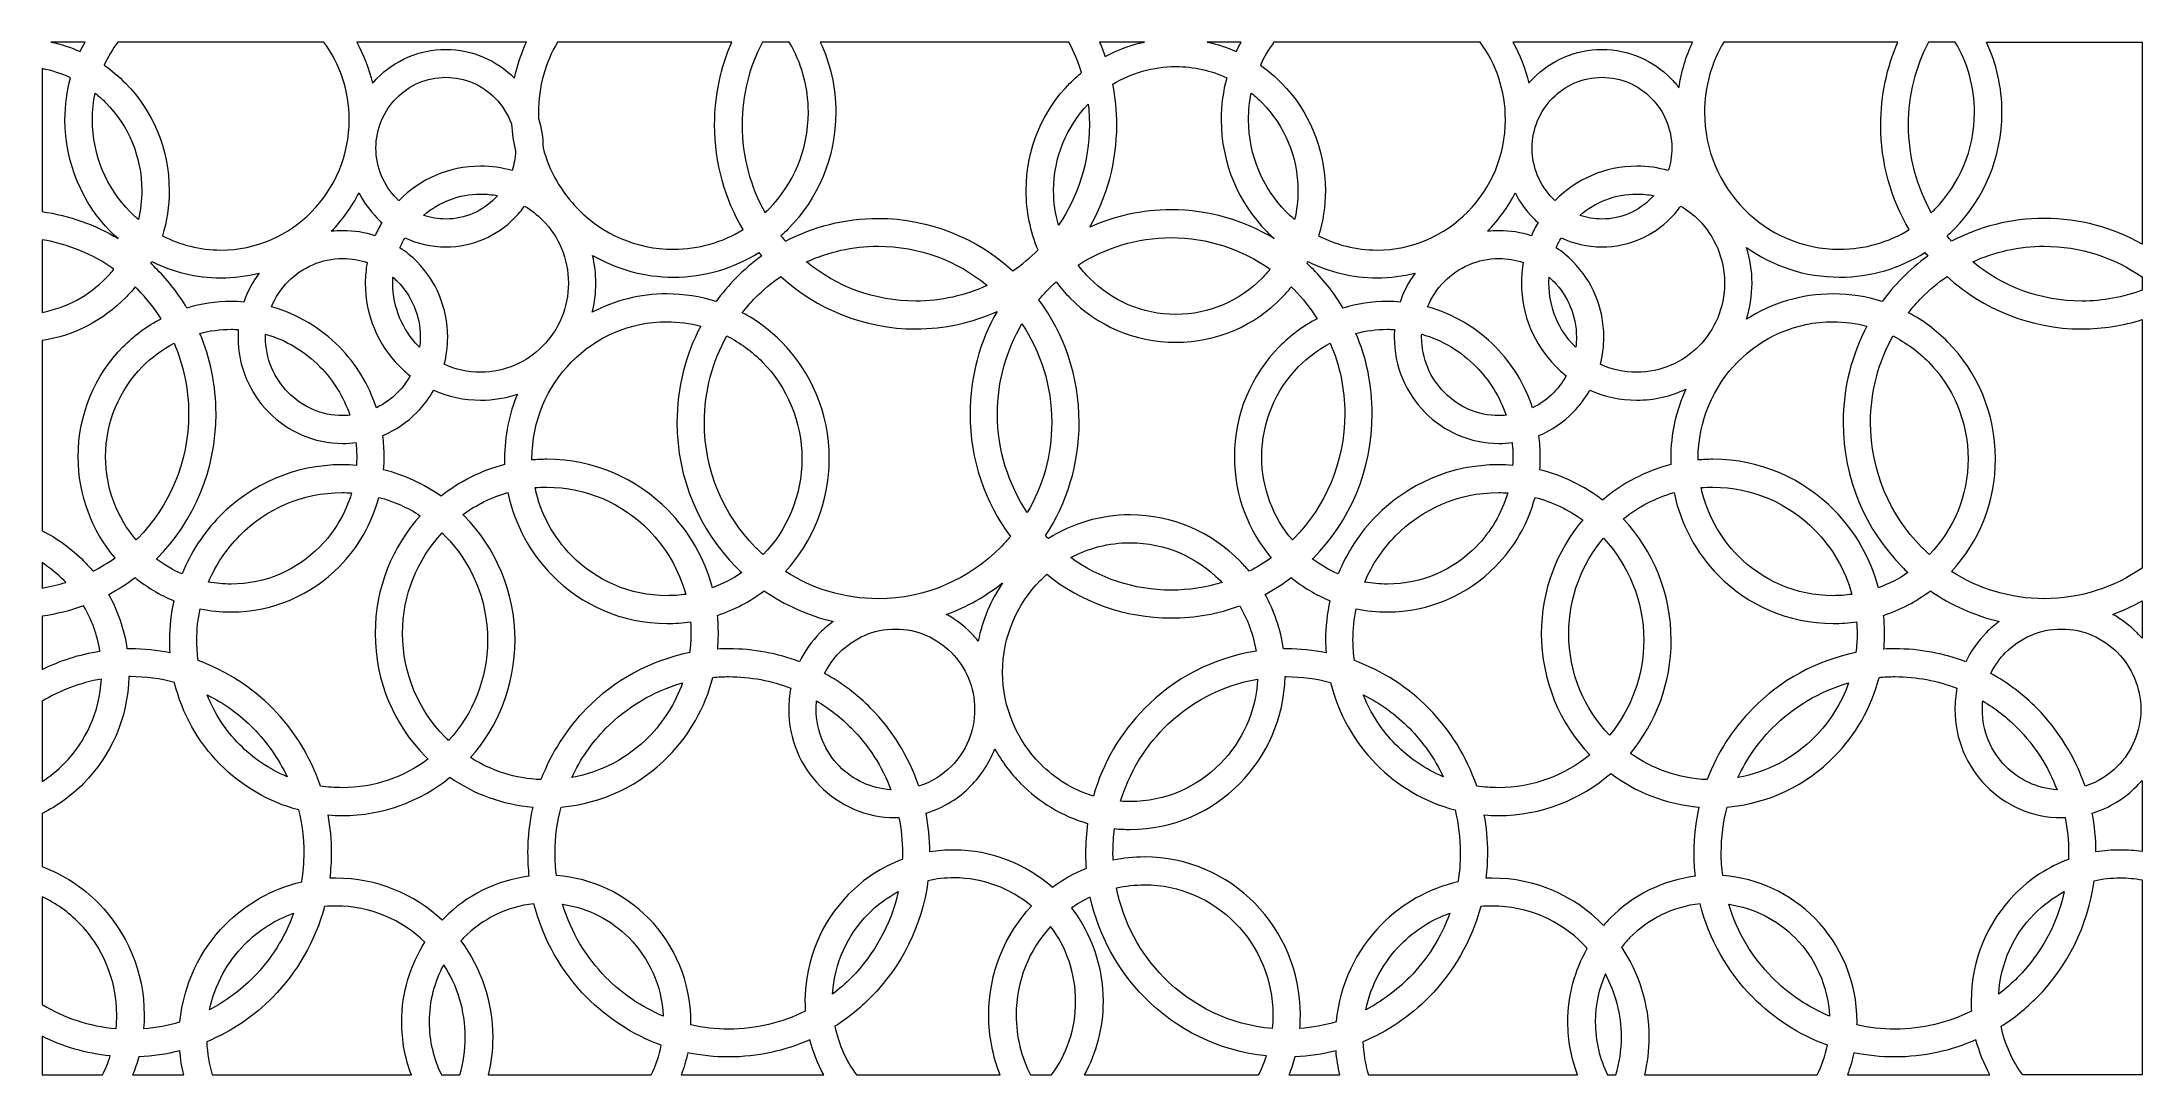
# Model space of a CAD drawing. Header units: millimetres. Extents: x -1200 to 1200, y -590 to 590.
import ezdxf

# ---------------------------------------------------------------- set-up
doc = ezdxf.new("R2010")
doc.units = ezdxf.units.MM
doc.header["$MEASUREMENT"] = 0
doc.layers.add('Layer 1', color=7, linetype='Continuous')

msp = doc.modelspace()

# ---------------------------------------------------------------- linework, layer by layer
at = {"layer": 'Layer 1', "color": 250, "lineweight": 20}
for points, knots in [([(-1189.8633, 589.9734), (-1189.8633, 589.9734), (-1150.8852, 589.9734), (-1150.8852, 589.9734), (-1152.8725, 586.3981), (-1154.7439, 582.7472), (-1156.4934, 579.0265), (-1167.0926, 583.7788), (-1178.2598, 587.4717), (-1189.8633, 589.9734)], [0, 0, 0, 0, 0.333333333, 0.333333333, 0.333333333, 0.666666667, 0.666666667, 0.666666667, 1, 1, 1, 1]), ([(-1113.4422, 589.9734), (-1113.4422, 589.9734), (-877.8672, 589.9734), (-877.8672, 589.9734), (-859.663, 565.1741), (-848.888, 534.4704), (-848.8876, 501.2497), (-848.8876, 501.2497), (-848.9491, 501.2497), (-848.9491, 501.2497), (-848.9491, 501.2497), (-848.9491, 501.2469), (-848.9491, 501.2469), (-848.9491, 501.2469), (-848.9491, 501.2461), (-848.9491, 501.2461), (-848.9491, 501.2461), (-848.8876, 501.2461), (-848.8876, 501.2461), (-848.8876, 460.2004), (-865.3352, 422.9928), (-891.9226, 396.0236), (-918.51, 369.054), (-955.1876, 352.3704), (-995.6517, 352.37), (-995.6517, 352.37), (-995.6517, 352.4318), (-995.6517, 352.4318), (-995.6517, 352.4318), (-995.6537, 352.4318), (-995.6537, 352.4318), (-995.6537, 352.4318), (-995.6553, 352.4318), (-995.6553, 352.4318), (-995.6553, 352.4318), (-995.6553, 352.37), (-995.6553, 352.37), (-1019.6742, 352.3704), (-1042.3596, 358.2488), (-1062.3924, 368.668), (-1057.3856, 384.9883), (-1054.688, 402.3483), (-1054.688, 420.3538), (-1054.688, 420.3538), (-1054.6265, 420.3538), (-1054.6265, 420.3538), (-1054.6265, 420.3538), (-1054.6265, 420.355), (-1054.6265, 420.355), (-1054.6265, 420.355), (-1054.6265, 420.3562), (-1054.6265, 420.3562), (-1054.6265, 420.3562), (-1054.688, 420.3562), (-1054.688, 420.3562), (-1054.6884, 468.2927), (-1073.8109, 511.6584), (-1104.7235, 543.0153), (-1112.1595, 550.5577), (-1120.281, 557.406), (-1128.9842, 563.4609), (-1124.7023, 572.8662), (-1119.4807, 581.7447), (-1113.4422, 589.9734)], [0, 0, 0, 0, 0.047619048, 0.047619048, 0.047619048, 0.095238095, 0.095238095, 0.095238095, 0.142857143, 0.142857143, 0.142857143, 0.19047619, 0.19047619, 0.19047619, 0.238095238, 0.238095238, 0.238095238, 0.285714286, 0.285714286, 0.285714286, 0.333333333, 0.333333333, 0.333333333, 0.380952381, 0.380952381, 0.380952381, 0.428571429, 0.428571429, 0.428571429, 0.476190476, 0.476190476, 0.476190476, 0.523809524, 0.523809524, 0.523809524, 0.571428571, 0.571428571, 0.571428571, 0.619047619, 0.619047619, 0.619047619, 0.666666667, 0.666666667, 0.666666667, 0.714285714, 0.714285714, 0.714285714, 0.761904762, 0.761904762, 0.761904762, 0.80952381, 0.80952381, 0.80952381, 0.857142857, 0.857142857, 0.857142857, 0.904761905, 0.904761905, 0.904761905, 0.952380952, 0.952380952, 0.952380952, 1, 1, 1, 1]), ([(-840.4234, 589.9734), (-840.4234, 589.9734), (-646.3904, 589.9734), (-646.3904, 589.9734), (-652.4493, 576.9418), (-657.0809, 563.0874), (-660.0754, 548.6176), (-680.1538, 568.9113), (-707.8944, 581.46), (-738.5672, 581.46), (-738.5672, 581.46), (-738.5672, 581.5218), (-738.5672, 581.5218), (-738.5672, 581.5218), (-738.568, 581.5218), (-738.568, 581.5218), (-738.568, 581.5218), (-738.5716, 581.5218), (-738.5716, 581.5218), (-738.5716, 581.5218), (-738.5716, 581.46), (-738.5716, 581.46), (-769.3155, 581.4584), (-797.1145, 568.8532), (-817.2032, 548.4755), (-818.9627, 546.6908), (-820.6626, 544.8452), (-822.3009, 542.9435), (-826.1807, 559.6368), (-832.3396, 575.433), (-840.4234, 589.9734)], [0, 0, 0, 0, 0.1, 0.1, 0.1, 0.2, 0.2, 0.2, 0.3, 0.3, 0.3, 0.4, 0.4, 0.4, 0.5, 0.5, 0.5, 0.6, 0.6, 0.6, 0.7, 0.7, 0.7, 0.8, 0.8, 0.8, 0.9, 0.9, 0.9, 1, 1, 1, 1]), ([(-610.795, 589.9734), (-610.795, 589.9734), (-411.671, 589.9734), (-411.671, 589.9734), (-424.3286, 561.0633), (-431.3652, 529.0466), (-431.3652, 495.3515), (-431.3652, 495.3515), (-431.4267, 495.3515), (-431.4267, 495.3515), (-431.4267, 495.3515), (-431.4267, 495.3511), (-431.4267, 495.3511), (-431.4267, 495.3511), (-431.4267, 495.3479), (-431.4267, 495.3479), (-431.4267, 495.3479), (-431.3652, 495.3479), (-431.3652, 495.3479), (-431.3647, 451.5876), (-419.4968, 410.6558), (-398.8575, 375.6859), (-422.1114, 361.4156), (-449.3522, 353.2021), (-478.4589, 353.2017), (-478.4589, 353.2017), (-478.4589, 353.2639), (-478.4589, 353.2639), (-478.4589, 353.2639), (-478.4609, 353.2639), (-478.4609, 353.2639), (-478.4609, 353.2639), (-478.4621, 353.2639), (-478.4621, 353.2639), (-478.4621, 353.2639), (-478.4621, 353.2017), (-478.4621, 353.2017), (-520.9901, 353.2017), (-559.5384, 370.7341), (-587.4783, 399.0765), (-606.3078, 418.1767), (-620.2969, 442.1625), (-627.4184, 468.9791), (-627.445, 480.7468), (-629.2418, 492.0854), (-632.5514, 502.7368), (-632.6499, 505.0322), (-632.7027, 507.3397), (-632.7027, 509.659), (-632.7027, 509.659), (-632.6416, 509.659), (-632.6416, 509.659), (-632.6416, 509.659), (-632.6416, 509.6614), (-632.6416, 509.6614), (-632.6416, 509.6614), (-632.6416, 509.6634), (-632.6416, 509.6634), (-632.6416, 509.6634), (-632.7027, 509.6634), (-632.7027, 509.6634), (-632.7023, 539.0072), (-624.7034, 566.4811), (-610.795, 589.9734)], [0, 0, 0, 0, 0.047619048, 0.047619048, 0.047619048, 0.095238095, 0.095238095, 0.095238095, 0.142857143, 0.142857143, 0.142857143, 0.19047619, 0.19047619, 0.19047619, 0.238095238, 0.238095238, 0.238095238, 0.285714286, 0.285714286, 0.285714286, 0.333333333, 0.333333333, 0.333333333, 0.380952381, 0.380952381, 0.380952381, 0.428571429, 0.428571429, 0.428571429, 0.476190476, 0.476190476, 0.476190476, 0.523809524, 0.523809524, 0.523809524, 0.571428571, 0.571428571, 0.571428571, 0.619047619, 0.619047619, 0.619047619, 0.666666667, 0.666666667, 0.666666667, 0.714285714, 0.714285714, 0.714285714, 0.761904762, 0.761904762, 0.761904762, 0.80952381, 0.80952381, 0.80952381, 0.857142857, 0.857142857, 0.857142857, 0.904761905, 0.904761905, 0.904761905, 0.952380952, 0.952380952, 0.952380952, 1, 1, 1, 1]), ([(-376.7187, 589.9734), (-376.7187, 589.9734), (-346.1301, 589.9734), (-346.1301, 589.9734), (-332.2204, 566.4819), (-324.2191, 539.0076), (-324.2188, 509.6638), (-324.2188, 509.6638), (-324.2807, 509.6638), (-324.2807, 509.6638), (-324.2807, 509.6638), (-324.2807, 509.6614), (-324.2807, 509.6614), (-324.2807, 509.6614), (-324.2807, 509.661), (-324.2807, 509.661), (-324.2807, 509.661), (-324.2188, 509.661), (-324.2188, 509.661), (-324.2188, 466.5213), (-341.5036, 427.4189), (-369.4435, 399.0765), (-370.8016, 397.6985), (-372.1871, 396.3458), (-373.5956, 395.0199), (-390.4024, 424.5704), (-400.019, 458.8336), (-400.019, 495.3479), (-400.019, 495.3479), (-399.9575, 495.3479), (-399.9575, 495.3479), (-399.9575, 495.3479), (-399.9575, 495.3511), (-399.9575, 495.3511), (-399.9575, 495.3511), (-399.9575, 495.3515), (-399.9575, 495.3515), (-399.9575, 495.3515), (-400.019, 495.3515), (-400.019, 495.3515), (-400.019, 529.5404), (-391.5879, 561.7529), (-376.7187, 589.9734)], [0, 0, 0, 0, 0.071428571, 0.071428571, 0.071428571, 0.142857143, 0.142857143, 0.142857143, 0.214285714, 0.214285714, 0.214285714, 0.285714286, 0.285714286, 0.285714286, 0.357142857, 0.357142857, 0.357142857, 0.428571429, 0.428571429, 0.428571429, 0.5, 0.5, 0.5, 0.571428571, 0.571428571, 0.571428571, 0.642857143, 0.642857143, 0.642857143, 0.714285714, 0.714285714, 0.714285714, 0.785714286, 0.785714286, 0.785714286, 0.857142857, 0.857142857, 0.857142857, 0.928571429, 0.928571429, 0.928571429, 1, 1, 1, 1]), ([(-310.533, 589.9734), (-310.533, 589.9734), (-26.3712, 589.9734), (-26.3712, 589.9734), (-20.5506, 578.9256), (-15.7157, 567.2668), (-11.9876, 555.1163), (-16.6078, 551.316), (-21.0278, 547.2779), (-25.2283, 543.0162), (-56.1405, 511.6596), (-75.2642, 468.2927), (-75.2642, 420.3554), (-75.2642, 420.3554), (-75.3253, 420.3554), (-75.3253, 420.3554), (-75.3253, 420.3554), (-75.3253, 420.355), (-75.3253, 420.355), (-75.3253, 420.355), (-75.3253, 420.3514), (-75.3253, 420.3514), (-75.3253, 420.3514), (-75.2642, 420.3514), (-75.2642, 420.3514), (-75.2642, 396.2889), (-70.4444, 373.3776), (-61.7337, 352.5589), (-70.5686, 343.6579), (-80.2214, 335.5967), (-90.5637, 328.4948), (-131.2902, 365.7771), (-185.2788, 388.4821), (-244.5295, 388.4821), (-244.5295, 388.4821), (-244.5295, 388.5451), (-244.5295, 388.5451), (-244.5295, 388.5451), (-244.53, 388.5451), (-244.53, 388.5451), (-244.53, 388.5451), (-244.5331, 388.5451), (-244.5331, 388.5451), (-244.5331, 388.5451), (-244.5331, 388.4821), (-244.5331, 388.4821), (-282.7388, 388.4821), (-318.757, 379.0384), (-350.4421, 362.337), (-352.1968, 364.357), (-353.9138, 366.4138), (-355.5899, 368.5053), (-352.7097, 371.0842), (-349.9089, 373.7527), (-347.194, 376.5068), (-313.6335, 410.5495), (-292.873, 457.6255), (-292.873, 509.661), (-292.873, 509.661), (-292.8119, 509.661), (-292.8119, 509.661), (-292.8119, 509.661), (-292.8119, 509.6614), (-292.8119, 509.6614), (-292.8119, 509.6614), (-292.8119, 509.6638), (-292.8119, 509.6638), (-292.8119, 509.6638), (-292.873, 509.6638), (-292.873, 509.6638), (-292.873, 538.4011), (-299.2098, 565.6223), (-310.533, 589.9734)], [0, 0, 0, 0, 0.041666667, 0.041666667, 0.041666667, 0.083333333, 0.083333333, 0.083333333, 0.125, 0.125, 0.125, 0.166666667, 0.166666667, 0.166666667, 0.208333333, 0.208333333, 0.208333333, 0.25, 0.25, 0.25, 0.291666667, 0.291666667, 0.291666667, 0.333333333, 0.333333333, 0.333333333, 0.375, 0.375, 0.375, 0.416666667, 0.416666667, 0.416666667, 0.458333333, 0.458333333, 0.458333333, 0.5, 0.5, 0.5, 0.541666667, 0.541666667, 0.541666667, 0.583333333, 0.583333333, 0.583333333, 0.625, 0.625, 0.625, 0.666666667, 0.666666667, 0.666666667, 0.708333333, 0.708333333, 0.708333333, 0.75, 0.75, 0.75, 0.791666667, 0.791666667, 0.791666667, 0.833333333, 0.833333333, 0.833333333, 0.875, 0.875, 0.875, 0.916666667, 0.916666667, 0.916666667, 0.958333333, 0.958333333, 0.958333333, 1, 1, 1, 1]), ([(8.5787, 589.9734), (8.5787, 589.9734), (59.9095, 589.9734), (59.9095, 589.9734), (44.0463, 586.5531), (29.0001, 580.906), (15.1052, 573.3705), (13.1345, 579.0079), (10.9554, 584.5452), (8.5787, 589.9734)], [0, 0, 0, 0, 0.333333333, 0.333333333, 0.333333333, 0.666666667, 0.666666667, 0.666666667, 1, 1, 1, 1]), ([(131.4763, 589.9734), (131.4763, 589.9734), (170.4541, 589.9734), (170.4541, 589.9734), (168.4668, 586.3981), (166.595, 582.7472), (164.8459, 579.0261), (154.2468, 583.7788), (143.0791, 587.4717), (131.4763, 589.9734)], [0, 0, 0, 0, 0.333333333, 0.333333333, 0.333333333, 0.666666667, 0.666666667, 0.666666667, 1, 1, 1, 1]), ([(207.8991, 589.9734), (207.8991, 589.9734), (443.4724, 589.9734), (443.4724, 589.9734), (461.6771, 565.1741), (472.4533, 534.4704), (472.4537, 501.2497), (472.4537, 501.2497), (472.3918, 501.2497), (472.3918, 501.2497), (472.3918, 501.2497), (472.3918, 501.2469), (472.3918, 501.2469), (472.3918, 501.2469), (472.3918, 501.2461), (472.3918, 501.2461), (472.3918, 501.2461), (472.4537, 501.2461), (472.4537, 501.2461), (472.4537, 460.2004), (456.0058, 422.9928), (429.4183, 396.0236), (402.8305, 369.054), (366.1521, 352.3704), (325.6884, 352.37), (325.6884, 352.37), (325.6884, 352.4318), (325.6884, 352.4318), (325.6884, 352.4318), (325.686, 352.4318), (325.686, 352.4318), (325.686, 352.4318), (325.6852, 352.4318), (325.6852, 352.4318), (325.6852, 352.4318), (325.6852, 352.37), (325.6852, 352.37), (301.6659, 352.3704), (278.9801, 358.2488), (258.9469, 368.6676), (263.9545, 384.9883), (266.6516, 402.3483), (266.6516, 420.3538), (266.6516, 420.3538), (266.714, 420.3538), (266.714, 420.3538), (266.714, 420.3538), (266.714, 420.355), (266.714, 420.355), (266.714, 420.355), (266.714, 420.3562), (266.714, 420.3562), (266.714, 420.3562), (266.6516, 420.3562), (266.6516, 420.3562), (266.6513, 468.2927), (247.53, 511.6584), (216.617, 543.0153), (209.1818, 550.5577), (201.0595, 557.4068), (192.3551, 563.4609), (196.6378, 572.8662), (201.8586, 581.7447), (207.8991, 589.9734)], [0, 0, 0, 0, 0.047619048, 0.047619048, 0.047619048, 0.095238095, 0.095238095, 0.095238095, 0.142857143, 0.142857143, 0.142857143, 0.19047619, 0.19047619, 0.19047619, 0.238095238, 0.238095238, 0.238095238, 0.285714286, 0.285714286, 0.285714286, 0.333333333, 0.333333333, 0.333333333, 0.380952381, 0.380952381, 0.380952381, 0.428571429, 0.428571429, 0.428571429, 0.476190476, 0.476190476, 0.476190476, 0.523809524, 0.523809524, 0.523809524, 0.571428571, 0.571428571, 0.571428571, 0.619047619, 0.619047619, 0.619047619, 0.666666667, 0.666666667, 0.666666667, 0.714285714, 0.714285714, 0.714285714, 0.761904762, 0.761904762, 0.761904762, 0.80952381, 0.80952381, 0.80952381, 0.857142857, 0.857142857, 0.857142857, 0.904761905, 0.904761905, 0.904761905, 0.952380952, 0.952380952, 0.952380952, 1, 1, 1, 1]), ([(480.9175, 589.9734), (480.9175, 589.9734), (686.3535, 589.9734), (686.3535, 589.9734), (678.7881, 573.7024), (673.4503, 556.1487), (670.742, 537.7179), (667.8551, 541.5029), (664.7384, 545.0972), (661.4073, 548.4751), (641.3185, 568.8532), (613.5183, 581.46), (582.7725, 581.46), (582.7725, 581.46), (582.7725, 581.5218), (582.7725, 581.5218), (582.7725, 581.5218), (582.7725, 581.5218), (582.7725, 581.5218), (582.7725, 581.5218), (582.7697, 581.5218), (582.7697, 581.5218), (582.7697, 581.5218), (582.7697, 581.46), (582.7697, 581.46), (552.025, 581.4584), (524.2264, 568.8532), (504.1364, 548.4755), (502.3782, 546.6908), (500.6783, 544.8452), (499.0396, 542.9435), (495.1606, 559.6368), (489.0013, 575.433), (480.9175, 589.9734)], [0, 0, 0, 0, 0.090909091, 0.090909091, 0.090909091, 0.181818182, 0.181818182, 0.181818182, 0.272727273, 0.272727273, 0.272727273, 0.363636364, 0.363636364, 0.363636364, 0.454545455, 0.454545455, 0.454545455, 0.545454545, 0.545454545, 0.545454545, 0.636363636, 0.636363636, 0.636363636, 0.727272727, 0.727272727, 0.727272727, 0.818181818, 0.818181818, 0.818181818, 0.909090909, 0.909090909, 0.909090909, 1, 1, 1, 1]), ([(721.9509, 589.9734), (721.9509, 589.9734), (921.0757, 589.9734), (921.0757, 589.9734), (908.4177, 561.0633), (901.3812, 529.0466), (901.3812, 495.3515), (901.3812, 495.3515), (901.3189, 495.3515), (901.3189, 495.3515), (901.3189, 495.3515), (901.3189, 495.3511), (901.3189, 495.3511), (901.3189, 495.3511), (901.3189, 495.3479), (901.3189, 495.3479), (901.3189, 495.3479), (901.3812, 495.3479), (901.3812, 495.3479), (901.3812, 451.5876), (913.2487, 410.6558), (933.8881, 375.6859), (910.6346, 361.4156), (883.3933, 353.2021), (854.287, 353.2017), (854.287, 353.2017), (854.287, 353.2639), (854.287, 353.2639), (854.287, 353.2639), (854.285, 353.2639), (854.285, 353.2639), (854.285, 353.2639), (854.2838, 353.2639), (854.2838, 353.2639), (854.2838, 353.2639), (854.2838, 353.2017), (854.2838, 353.2017), (811.7558, 353.2017), (773.2076, 370.7341), (745.2672, 399.0765), (717.3277, 427.4189), (700.044, 466.5213), (700.0421, 509.659), (700.0421, 509.659), (700.1048, 509.659), (700.1048, 509.659), (700.1048, 509.659), (700.1048, 509.6614), (700.1048, 509.6614), (700.1048, 509.6614), (700.1048, 509.6634), (700.1048, 509.6634), (700.1048, 509.6634), (700.0421, 509.6634), (700.0421, 509.6634), (700.0432, 539.0072), (708.0421, 566.4811), (721.9509, 589.9734)], [0, 0, 0, 0, 0.052631579, 0.052631579, 0.052631579, 0.105263158, 0.105263158, 0.105263158, 0.157894737, 0.157894737, 0.157894737, 0.210526316, 0.210526316, 0.210526316, 0.263157895, 0.263157895, 0.263157895, 0.315789474, 0.315789474, 0.315789474, 0.368421053, 0.368421053, 0.368421053, 0.421052632, 0.421052632, 0.421052632, 0.473684211, 0.473684211, 0.473684211, 0.526315789, 0.526315789, 0.526315789, 0.578947368, 0.578947368, 0.578947368, 0.631578947, 0.631578947, 0.631578947, 0.684210526, 0.684210526, 0.684210526, 0.736842105, 0.736842105, 0.736842105, 0.789473684, 0.789473684, 0.789473684, 0.842105263, 0.842105263, 0.842105263, 0.894736842, 0.894736842, 0.894736842, 0.947368421, 0.947368421, 0.947368421, 1, 1, 1, 1]), ([(956.0276, 589.9734), (956.0276, 589.9734), (986.6159, 589.9734), (986.6159, 589.9734), (1000.5255, 566.4819), (1008.5272, 539.0076), (1008.5272, 509.6638), (1008.5272, 509.6638), (1008.466, 509.6638), (1008.466, 509.6638), (1008.466, 509.6638), (1008.466, 509.6614), (1008.466, 509.6614), (1008.466, 509.6614), (1008.466, 509.661), (1008.466, 509.661), (1008.466, 509.661), (1008.5272, 509.661), (1008.5272, 509.661), (1008.5272, 466.5213), (991.2424, 427.4189), (963.3028, 399.0765), (961.9432, 397.6985), (960.5588, 396.3458), (959.1507, 395.0199), (942.3431, 424.5704), (932.7273, 458.8336), (932.7269, 495.3479), (932.7269, 495.3479), (932.788, 495.3479), (932.788, 495.3479), (932.788, 495.3479), (932.788, 495.3511), (932.788, 495.3511), (932.788, 495.3511), (932.788, 495.3515), (932.788, 495.3515), (932.788, 495.3515), (932.7269, 495.3515), (932.7269, 495.3515), (932.7269, 529.5404), (941.1585, 561.7529), (956.0276, 589.9734)], [0, 0, 0, 0, 0.071428571, 0.071428571, 0.071428571, 0.142857143, 0.142857143, 0.142857143, 0.214285714, 0.214285714, 0.214285714, 0.285714286, 0.285714286, 0.285714286, 0.357142857, 0.357142857, 0.357142857, 0.428571429, 0.428571429, 0.428571429, 0.5, 0.5, 0.5, 0.571428571, 0.571428571, 0.571428571, 0.642857143, 0.642857143, 0.642857143, 0.714285714, 0.714285714, 0.714285714, 0.785714286, 0.785714286, 0.785714286, 0.857142857, 0.857142857, 0.857142857, 0.928571429, 0.928571429, 0.928571429, 1, 1, 1, 1]), ([(1199.95, 359.1569), (1199.95, 359.1569), (1199.95, 589.9734), (1199.95, 589.9734), (1199.95, 589.9734), (1022.2117, 589.9734), (1022.2117, 589.9734), (1033.5362, 565.6223), (1039.8725, 538.4011), (1039.8729, 509.6638), (1039.8729, 509.6638), (1039.934, 509.6638), (1039.934, 509.6638), (1039.934, 509.6638), (1039.934, 509.6614), (1039.934, 509.6614), (1039.934, 509.6614), (1039.934, 509.661), (1039.934, 509.661), (1039.934, 509.661), (1039.8729, 509.661), (1039.8729, 509.661), (1039.8725, 457.6255), (1019.1117, 410.5495), (985.5516, 376.5068), (982.8366, 373.7527), (980.0362, 371.0842), (977.1561, 368.5053), (978.8333, 366.4138), (980.5491, 364.357), (982.3038, 362.337), (1013.9897, 379.0384), (1050.0064, 388.4821), (1088.2136, 388.4821), (1088.2136, 388.4821), (1088.2136, 388.5451), (1088.2136, 388.5451), (1088.2136, 388.5451), (1088.2156, 388.5451), (1088.2156, 388.5451), (1088.2156, 388.5451), (1088.2164, 388.5451), (1088.2164, 388.5451), (1088.2164, 388.5451), (1088.2164, 388.4821), (1088.2164, 388.4821), (1128.7845, 388.4821), (1166.8838, 377.836), (1199.95, 359.1569)], [0, 0, 0, 0, 0.0625, 0.0625, 0.0625, 0.125, 0.125, 0.125, 0.1875, 0.1875, 0.1875, 0.25, 0.25, 0.25, 0.3125, 0.3125, 0.3125, 0.375, 0.375, 0.375, 0.4375, 0.4375, 0.4375, 0.5, 0.5, 0.5, 0.5625, 0.5625, 0.5625, 0.625, 0.625, 0.625, 0.6875, 0.6875, 0.6875, 0.75, 0.75, 0.75, 0.8125, 0.8125, 0.8125, 0.875, 0.875, 0.875, 0.9375, 0.9375, 0.9375, 1, 1, 1, 1]), ([(-1200.05, 396.1912), (-1200.05, 396.1912), (-1200.05, 559.588), (-1200.05, 559.588), (-1188.645, 557.4355), (-1177.7239, 553.873), (-1167.4677, 549.0832), (-1171.5729, 533.8511), (-1173.7659, 517.8114), (-1173.7659, 501.2493), (-1173.7659, 501.2493), (-1173.8278, 501.2493), (-1173.8278, 501.2493), (-1173.8278, 501.2493), (-1173.8278, 501.2469), (-1173.8278, 501.2469), (-1173.8278, 501.2469), (-1173.8278, 501.2453), (-1173.8278, 501.2453), (-1173.8278, 501.2453), (-1173.7659, 501.2453), (-1173.7659, 501.2453), (-1173.7659, 451.305), (-1153.8431, 406.1243), (-1121.6352, 373.4543), (-1118.9019, 370.6808), (-1116.0781, 367.9974), (-1113.1706, 365.4092), (-1139.2233, 381.2005), (-1168.6269, 391.9109), (-1200.05, 396.1912)], [0, 0, 0, 0, 0.1, 0.1, 0.1, 0.2, 0.2, 0.2, 0.3, 0.3, 0.3, 0.4, 0.4, 0.4, 0.5, 0.5, 0.5, 0.6, 0.6, 0.6, 0.7, 0.7, 0.7, 0.8, 0.8, 0.8, 0.9, 0.9, 0.9, 1, 1, 1, 1]), ([(-2.6445, 378.4226), (25.7861, 391.1869), (57.2556, 398.2819), (90.3692, 398.2819), (90.3692, 398.2819), (90.3692, 398.3445), (90.3692, 398.3445), (90.3692, 398.3445), (90.3712, 398.3445), (90.3712, 398.3445), (90.3712, 398.3445), (90.3723, 398.3445), (90.3723, 398.3445), (90.3723, 398.3445), (90.3723, 398.2819), (90.3723, 398.2819), (133.4419, 398.2819), (173.7317, 386.2824), (208.1675, 365.41), (205.2608, 367.9978), (202.4386, 370.682), (199.7041, 373.4543), (167.4974, 406.1243), (147.5742, 451.305), (147.5742, 501.2453), (147.5742, 501.2453), (147.5123, 501.2453), (147.5123, 501.2453), (147.5123, 501.2453), (147.5123, 501.2469), (147.5123, 501.2469), (147.5123, 501.2469), (147.5123, 501.2493), (147.5123, 501.2493), (147.5123, 501.2493), (147.5742, 501.2493), (147.5742, 501.2493), (147.5742, 517.8114), (149.7664, 533.8511), (153.872, 549.0832), (136.1525, 557.358), (116.4468, 561.975), (95.6947, 561.975), (95.6947, 561.975), (95.6947, 561.912), (95.6947, 561.912), (95.6947, 561.912), (95.6939, 561.912), (95.6939, 561.912), (95.6939, 561.912), (95.6923, 561.912), (95.6923, 561.912), (95.6923, 561.912), (95.6923, 561.975), (95.6923, 561.975), (69.3888, 561.9746), (44.7669, 554.5598), (23.7404, 541.6777), (26.7123, 526.7072), (28.2736, 511.2163), (28.2736, 495.3531), (28.2736, 495.3531), (28.3348, 495.3531), (28.3348, 495.3531), (28.3348, 495.3531), (28.3348, 495.3511), (28.3348, 495.3511), (28.3348, 495.3511), (28.3348, 495.3495), (28.3348, 495.3495), (28.3348, 495.3495), (28.2736, 495.3495), (28.2736, 495.3495), (28.2732, 452.725), (17.0135, 412.7844), (-2.6445, 378.4226)], [0, 0, 0, 0, 0.04, 0.04, 0.04, 0.08, 0.08, 0.08, 0.12, 0.12, 0.12, 0.16, 0.16, 0.16, 0.2, 0.2, 0.2, 0.24, 0.24, 0.24, 0.28, 0.28, 0.28, 0.32, 0.32, 0.32, 0.36, 0.36, 0.36, 0.4, 0.4, 0.4, 0.44, 0.44, 0.44, 0.48, 0.48, 0.48, 0.52, 0.52, 0.52, 0.56, 0.56, 0.56, 0.6, 0.6, 0.6, 0.64, 0.64, 0.64, 0.68, 0.68, 0.68, 0.72, 0.72, 0.72, 0.76, 0.76, 0.76, 0.8, 0.8, 0.8, 0.84, 0.84, 0.84, 0.88, 0.88, 0.88, 0.92, 0.92, 0.92, 0.96, 0.96, 0.96, 1, 1, 1, 1]), ([(-1089.896, 387.203), (-1087.3728, 397.8394), (-1086.0329, 408.9405), (-1086.0329, 420.3538), (-1086.0329, 420.3538), (-1086.0957, 420.3538), (-1086.0957, 420.3538), (-1086.0957, 420.3538), (-1086.0957, 420.355), (-1086.0957, 420.355), (-1086.0957, 420.355), (-1086.0957, 420.3562), (-1086.0957, 420.3562), (-1086.0957, 420.3562), (-1086.0329, 420.3562), (-1086.0329, 420.3562), (-1086.0338, 459.3985), (-1101.6798, 494.7902), (-1126.9731, 520.4464), (-1130.8786, 524.4077), (-1135.012, 528.1357), (-1139.3527, 531.6069), (-1141.3634, 521.8031), (-1142.4214, 511.6499), (-1142.4214, 501.2493), (-1142.4214, 501.2493), (-1142.3595, 501.2493), (-1142.3595, 501.2493), (-1142.3595, 501.2493), (-1142.3595, 501.2469), (-1142.3595, 501.2469), (-1142.3595, 501.2469), (-1142.3595, 501.2453), (-1142.3595, 501.2453), (-1142.3595, 501.2453), (-1142.4214, 501.2453), (-1142.4214, 501.2453), (-1142.4214, 460.1996), (-1125.9734, 422.9933), (-1099.3864, 396.0241), (-1096.3519, 392.9461), (-1093.1843, 390.0035), (-1089.896, 387.203)], [0, 0, 0, 0, 0.071428571, 0.071428571, 0.071428571, 0.142857143, 0.142857143, 0.142857143, 0.214285714, 0.214285714, 0.214285714, 0.285714286, 0.285714286, 0.285714286, 0.357142857, 0.357142857, 0.357142857, 0.428571429, 0.428571429, 0.428571429, 0.5, 0.5, 0.5, 0.571428571, 0.571428571, 0.571428571, 0.642857143, 0.642857143, 0.642857143, 0.714285714, 0.714285714, 0.714285714, 0.785714286, 0.785714286, 0.785714286, 0.857142857, 0.857142857, 0.857142857, 0.928571429, 0.928571429, 0.928571429, 1, 1, 1, 1]), ([(-658.8395, 465.1429), (-661.2564, 475.277), (-662.8646, 485.7334), (-663.5959, 496.4364), (-667.63, 507.6058), (-674.0306, 517.637), (-682.1824, 525.9057), (-696.6514, 540.5827), (-716.5909, 549.6622), (-738.5672, 549.6634), (-738.5672, 549.6634), (-738.5672, 549.6012), (-738.5672, 549.6012), (-738.5672, 549.6012), (-738.568, 549.6012), (-738.568, 549.6012), (-738.568, 549.6012), (-738.5716, 549.6012), (-738.5716, 549.6012), (-738.5716, 549.6012), (-738.5716, 549.6634), (-738.5716, 549.6634), (-760.5465, 549.6622), (-780.4851, 540.5827), (-794.9541, 525.9057), (-809.4231, 511.2292), (-818.3743, 491.0025), (-818.3748, 468.7101), (-818.3748, 468.7101), (-818.3128, 468.7101), (-818.3128, 468.7101), (-818.3128, 468.7101), (-818.3128, 468.7089), (-818.3128, 468.7089), (-818.3128, 468.7089), (-818.3128, 468.7065), (-818.3128, 468.7065), (-818.3128, 468.7065), (-818.3748, 468.7065), (-818.3748, 468.7065), (-818.3743, 446.4149), (-809.4231, 426.1891), (-794.9545, 411.5121), (-794.0557, 410.6012), (-793.1355, 409.7093), (-792.1946, 408.842), (-792.1335, 408.9042), (-792.0728, 408.9672), (-792.0109, 409.0298), (-768.1964, 433.1884), (-735.2492, 448.1318), (-698.8205, 448.1318), (-698.8205, 448.1318), (-698.8205, 448.1947), (-698.8205, 448.1947), (-698.8205, 448.1947), (-698.8173, 448.1947), (-698.8173, 448.1947), (-698.8173, 448.1947), (-698.8169, 448.1947), (-698.8169, 448.1947), (-698.8169, 448.1947), (-698.8169, 448.1318), (-698.8169, 448.1318), (-686.3484, 448.1318), (-674.2867, 446.381), (-662.8614, 443.1093), (-660.5585, 450.0844), (-659.1694, 457.4778), (-658.8395, 465.1429)], [0, 0, 0, 0, 0.043478261, 0.043478261, 0.043478261, 0.086956522, 0.086956522, 0.086956522, 0.130434783, 0.130434783, 0.130434783, 0.173913043, 0.173913043, 0.173913043, 0.217391304, 0.217391304, 0.217391304, 0.260869565, 0.260869565, 0.260869565, 0.304347826, 0.304347826, 0.304347826, 0.347826087, 0.347826087, 0.347826087, 0.391304348, 0.391304348, 0.391304348, 0.434782609, 0.434782609, 0.434782609, 0.47826087, 0.47826087, 0.47826087, 0.52173913, 0.52173913, 0.52173913, 0.565217391, 0.565217391, 0.565217391, 0.608695652, 0.608695652, 0.608695652, 0.652173913, 0.652173913, 0.652173913, 0.695652174, 0.695652174, 0.695652174, 0.739130435, 0.739130435, 0.739130435, 0.782608696, 0.782608696, 0.782608696, 0.826086957, 0.826086957, 0.826086957, 0.869565217, 0.869565217, 0.869565217, 0.913043478, 0.913043478, 0.913043478, 0.956521739, 0.956521739, 0.956521739, 1, 1, 1, 1]), ([(231.4433, 387.2034), (233.9673, 397.8406), (235.3063, 408.9405), (235.3063, 420.3538), (235.3063, 420.3538), (235.2452, 420.3538), (235.2452, 420.3538), (235.2452, 420.3538), (235.2452, 420.355), (235.2452, 420.355), (235.2452, 420.355), (235.2452, 420.3562), (235.2452, 420.3562), (235.2452, 420.3562), (235.3063, 420.3562), (235.3063, 420.3562), (235.3063, 459.3985), (219.6603, 494.7902), (194.3682, 520.4464), (190.4619, 524.4077), (186.3288, 528.1345), (181.987, 531.6069), (179.9771, 521.8031), (178.9195, 511.6495), (178.9195, 501.2493), (178.9195, 501.2493), (178.9806, 501.2493), (178.9806, 501.2493), (178.9806, 501.2493), (178.9806, 501.2469), (178.9806, 501.2469), (178.9806, 501.2469), (178.9806, 501.2453), (178.9806, 501.2453), (178.9806, 501.2453), (178.9195, 501.2453), (178.9195, 501.2453), (178.9199, 460.1996), (195.3674, 422.9933), (221.9545, 396.0241), (224.9879, 392.9465), (228.1558, 390.0035), (231.4433, 387.2034)], [0, 0, 0, 0, 0.071428571, 0.071428571, 0.071428571, 0.142857143, 0.142857143, 0.142857143, 0.214285714, 0.214285714, 0.214285714, 0.285714286, 0.285714286, 0.285714286, 0.357142857, 0.357142857, 0.357142857, 0.428571429, 0.428571429, 0.428571429, 0.5, 0.5, 0.5, 0.571428571, 0.571428571, 0.571428571, 0.642857143, 0.642857143, 0.642857143, 0.714285714, 0.714285714, 0.714285714, 0.785714286, 0.785714286, 0.785714286, 0.857142857, 0.857142857, 0.857142857, 0.928571429, 0.928571429, 0.928571429, 1, 1, 1, 1]), ([(502.9665, 468.7101), (502.9665, 468.7101), (503.0269, 468.7101), (503.0269, 468.7101), (503.0269, 468.7101), (503.0269, 468.7089), (503.0269, 468.7089), (503.0269, 468.7089), (503.0269, 468.7065), (503.0269, 468.7065), (503.0269, 468.7065), (502.9665, 468.7065), (502.9665, 468.7065), (502.9665, 446.4149), (511.9166, 426.1891), (526.3856, 411.5121), (527.2848, 410.6012), (528.2054, 409.7093), (529.1454, 408.842), (529.2074, 408.9042), (529.2673, 408.9672), (529.3288, 409.0298), (553.1441, 433.1884), (586.0913, 448.1318), (622.5204, 448.1318), (622.5204, 448.1318), (622.5204, 448.1947), (622.5204, 448.1947), (622.5204, 448.1947), (622.5224, 448.1947), (622.5224, 448.1947), (622.5224, 448.1947), (622.524, 448.1947), (622.524, 448.1947), (622.524, 448.1947), (622.524, 448.1318), (622.524, 448.1318), (634.9925, 448.1318), (647.0534, 446.381), (658.4791, 443.1093), (661.1373, 451.16), (662.578, 459.7679), (662.578, 468.7077), (662.578, 468.7077), (662.5168, 468.7077), (662.5168, 468.7077), (662.5168, 468.7077), (662.5168, 468.7089), (662.5168, 468.7089), (662.5168, 468.7089), (662.5168, 468.711), (662.5168, 468.711), (662.5168, 468.711), (662.578, 468.711), (662.578, 468.711), (662.5776, 491.0033), (653.6263, 511.2288), (639.1585, 525.9057), (624.6895, 540.5827), (604.75, 549.6622), (582.7725, 549.6634), (582.7725, 549.6634), (582.7725, 549.6012), (582.7725, 549.6012), (582.7725, 549.6012), (582.7725, 549.6012), (582.7725, 549.6012), (582.7725, 549.6012), (582.7697, 549.6012), (582.7697, 549.6012), (582.7697, 549.6012), (582.7697, 549.6634), (582.7697, 549.6634), (560.794, 549.6622), (540.8554, 540.5827), (526.386, 525.9057), (511.9166, 511.2292), (502.9665, 491.0025), (502.9665, 468.7101)], [0, 0, 0, 0, 0.038461538, 0.038461538, 0.038461538, 0.076923077, 0.076923077, 0.076923077, 0.115384615, 0.115384615, 0.115384615, 0.153846154, 0.153846154, 0.153846154, 0.192307692, 0.192307692, 0.192307692, 0.230769231, 0.230769231, 0.230769231, 0.269230769, 0.269230769, 0.269230769, 0.307692308, 0.307692308, 0.307692308, 0.346153846, 0.346153846, 0.346153846, 0.384615385, 0.384615385, 0.384615385, 0.423076923, 0.423076923, 0.423076923, 0.461538462, 0.461538462, 0.461538462, 0.5, 0.5, 0.5, 0.538461538, 0.538461538, 0.538461538, 0.576923077, 0.576923077, 0.576923077, 0.615384615, 0.615384615, 0.615384615, 0.653846154, 0.653846154, 0.653846154, 0.692307692, 0.692307692, 0.692307692, 0.730769231, 0.730769231, 0.730769231, 0.769230769, 0.769230769, 0.769230769, 0.807692308, 0.807692308, 0.807692308, 0.846153846, 0.846153846, 0.846153846, 0.884615385, 0.884615385, 0.884615385, 0.923076923, 0.923076923, 0.923076923, 0.961538462, 0.961538462, 0.961538462, 1, 1, 1, 1]), ([(-38.3797, 380.8061), (-16.1187, 413.3404), (-3.0717, 452.8167), (-3.0717, 495.3495), (-3.0717, 495.3495), (-3.1332, 495.3495), (-3.1332, 495.3495), (-3.1332, 495.3495), (-3.1332, 495.3511), (-3.1332, 495.3511), (-3.1332, 495.3511), (-3.1332, 495.3531), (-3.1332, 495.3531), (-3.1332, 495.3531), (-3.0717, 495.3531), (-3.0717, 495.3531), (-3.0717, 503.336), (-3.5342, 511.211), (-4.4282, 518.9525), (-28.8679, 493.4247), (-43.9189, 458.6458), (-43.9189, 420.3554), (-43.9189, 420.3554), (-43.857, 420.3554), (-43.857, 420.3554), (-43.857, 420.3554), (-43.857, 420.355), (-43.857, 420.355), (-43.857, 420.355), (-43.857, 420.3514), (-43.857, 420.3514), (-43.857, 420.3514), (-43.9189, 420.3514), (-43.9189, 420.3514), (-43.9189, 406.6314), (-41.9832, 393.3604), (-38.3797, 380.8061)], [0, 0, 0, 0, 0.083333333, 0.083333333, 0.083333333, 0.166666667, 0.166666667, 0.166666667, 0.25, 0.25, 0.25, 0.333333333, 0.333333333, 0.333333333, 0.416666667, 0.416666667, 0.416666667, 0.5, 0.5, 0.5, 0.583333333, 0.583333333, 0.583333333, 0.666666667, 0.666666667, 0.666666667, 0.75, 0.75, 0.75, 0.833333333, 0.833333333, 0.833333333, 0.916666667, 0.916666667, 0.916666667, 1, 1, 1, 1]), ([(-837.7068, 417.5933), (-846.0682, 401.3623), (-856.7844, 386.5868), (-869.3995, 373.7345), (-865.072, 374.2138), (-860.6749, 374.4617), (-856.2203, 374.4617), (-856.2203, 374.4617), (-856.2203, 374.5243), (-856.2203, 374.5243), (-856.2203, 374.5243), (-856.218, 374.5243), (-856.218, 374.5243), (-856.218, 374.5243), (-856.2171, 374.5243), (-856.2171, 374.5243), (-856.2171, 374.5243), (-856.2171, 374.4617), (-856.2171, 374.4617), (-843.3456, 374.4617), (-830.9537, 372.4097), (-819.3398, 368.6135), (-817.0742, 373.81), (-814.4914, 378.8325), (-811.6168, 383.6534), (-813.5387, 385.3525), (-815.4029, 387.1153), (-817.2044, 388.9432), (-825.4336, 397.2919), (-832.3769, 406.952), (-837.7068, 417.5933)], [0, 0, 0, 0, 0.1, 0.1, 0.1, 0.2, 0.2, 0.2, 0.3, 0.3, 0.3, 0.4, 0.4, 0.4, 0.5, 0.5, 0.5, 0.6, 0.6, 0.6, 0.7, 0.7, 0.7, 0.8, 0.8, 0.8, 0.9, 0.9, 0.9, 1, 1, 1, 1]), ([(-763.9085, 391.9476), (-755.9414, 389.2287), (-747.4209, 387.7553), (-738.5692, 387.7553), (-738.5692, 387.7553), (-738.5692, 387.8179), (-738.5692, 387.8179), (-738.5692, 387.8179), (-738.568, 387.8179), (-738.568, 387.8179), (-738.568, 387.8179), (-738.5665, 387.8179), (-738.5665, 387.8179), (-738.5665, 387.8179), (-738.5665, 387.7553), (-738.5665, 387.7553), (-716.5897, 387.7557), (-696.6518, 396.8352), (-682.1828, 411.5117), (-681.2463, 412.461), (-680.3352, 413.4345), (-679.4451, 414.4294), (-685.7155, 415.6794), (-692.192, 416.3363), (-698.8169, 416.3363), (-698.8169, 416.3363), (-698.8169, 416.2738), (-698.8169, 416.2738), (-698.8169, 416.2738), (-698.8173, 416.2738), (-698.8173, 416.2738), (-698.8173, 416.2738), (-698.8205, 416.2738), (-698.8205, 416.2738), (-698.8205, 416.2738), (-698.8205, 416.3363), (-698.8205, 416.3363), (-723.6243, 416.3363), (-746.3573, 407.1523), (-763.9085, 391.9476)], [0, 0, 0, 0, 0.076923077, 0.076923077, 0.076923077, 0.153846154, 0.153846154, 0.153846154, 0.230769231, 0.230769231, 0.230769231, 0.307692308, 0.307692308, 0.307692308, 0.384615385, 0.384615385, 0.384615385, 0.461538462, 0.461538462, 0.461538462, 0.538461538, 0.538461538, 0.538461538, 0.615384615, 0.615384615, 0.615384615, 0.692307692, 0.692307692, 0.692307692, 0.769230769, 0.769230769, 0.769230769, 0.846153846, 0.846153846, 0.846153846, 0.923076923, 0.923076923, 0.923076923, 1, 1, 1, 1]), ([(483.6333, 417.5933), (475.2723, 401.3623), (464.5553, 386.5868), (451.941, 373.7345), (456.269, 374.2138), (460.6648, 374.4617), (465.1202, 374.4617), (465.1202, 374.4617), (465.1202, 374.5243), (465.1202, 374.5243), (465.1202, 374.5243), (465.1222, 374.5243), (465.1222, 374.5243), (465.1222, 374.5243), (465.1237, 374.5243), (465.1237, 374.5243), (465.1237, 374.5243), (465.1237, 374.4617), (465.1237, 374.4617), (477.9949, 374.4617), (490.3872, 372.4097), (501.9999, 368.6135), (504.2667, 373.81), (506.8487, 378.8325), (509.7232, 383.6534), (507.8015, 385.3525), (505.938, 387.1153), (504.1361, 388.9432), (495.9057, 397.2919), (488.9628, 406.952), (483.6333, 417.5933)], [0, 0, 0, 0, 0.1, 0.1, 0.1, 0.2, 0.2, 0.2, 0.3, 0.3, 0.3, 0.4, 0.4, 0.4, 0.5, 0.5, 0.5, 0.6, 0.6, 0.6, 0.7, 0.7, 0.7, 0.8, 0.8, 0.8, 0.9, 0.9, 0.9, 1, 1, 1, 1]), ([(557.4312, 391.9476), (565.3983, 389.2287), (573.9193, 387.7553), (582.7705, 387.7553), (582.7705, 387.7553), (582.7705, 387.8179), (582.7705, 387.8179), (582.7705, 387.8179), (582.7725, 387.8179), (582.7725, 387.8179), (582.7725, 387.8179), (582.774, 387.8179), (582.774, 387.8179), (582.774, 387.8179), (582.774, 387.7553), (582.774, 387.7553), (604.7505, 387.7557), (624.6891, 396.8352), (639.1581, 411.5117), (640.0946, 412.461), (641.0057, 413.4345), (641.8949, 414.4294), (635.6245, 415.6794), (629.1477, 416.3363), (622.524, 416.3363), (622.524, 416.3363), (622.524, 416.2738), (622.524, 416.2738), (622.524, 416.2738), (622.5224, 416.2738), (622.5224, 416.2738), (622.5224, 416.2738), (622.5204, 416.2738), (622.5204, 416.2738), (622.5204, 416.2738), (622.5204, 416.3363), (622.5204, 416.3363), (597.7166, 416.3363), (574.9836, 407.1523), (557.4312, 391.9476)], [0, 0, 0, 0, 0.076923077, 0.076923077, 0.076923077, 0.153846154, 0.153846154, 0.153846154, 0.230769231, 0.230769231, 0.230769231, 0.307692308, 0.307692308, 0.307692308, 0.384615385, 0.384615385, 0.384615385, 0.461538462, 0.461538462, 0.461538462, 0.538461538, 0.538461538, 0.538461538, 0.615384615, 0.615384615, 0.615384615, 0.692307692, 0.692307692, 0.692307692, 0.769230769, 0.769230769, 0.769230769, 0.846153846, 0.846153846, 0.846153846, 0.923076923, 0.923076923, 0.923076923, 1, 1, 1, 1]), ([(-790.956, 354.9157), (-783.9111, 350.2736), (-777.3787, 344.9039), (-771.468, 338.9076), (-749.8143, 316.9431), (-736.4188, 286.5511), (-736.418, 252.942), (-736.418, 252.942), (-736.3564, 252.942), (-736.3564, 252.942), (-736.3564, 252.942), (-736.3564, 252.94), (-736.3564, 252.94), (-736.3564, 252.94), (-736.3564, 252.9392), (-736.3564, 252.9392), (-736.3564, 252.9392), (-736.418, 252.9392), (-736.418, 252.9392), (-736.418, 242.1727), (-737.7951, 231.739), (-740.3751, 221.8047), (-727.7033, 215.9291), (-713.6301, 212.6554), (-698.8189, 212.6546), (-698.8189, 212.6546), (-698.8189, 212.7176), (-698.8189, 212.7176), (-698.8189, 212.7176), (-698.8173, 212.7176), (-698.8173, 212.7176), (-698.8173, 212.7176), (-698.8153, 212.7176), (-698.8153, 212.7176), (-698.8153, 212.7176), (-698.8153, 212.6546), (-698.8153, 212.6546), (-671.1545, 212.6554), (-646.0681, 224.0731), (-627.8734, 242.5301), (-609.6775, 260.9883), (-598.4209, 286.4349), (-598.4201, 314.4946), (-598.4201, 314.4946), (-598.4824, 314.4946), (-598.4824, 314.4946), (-598.4824, 314.4946), (-598.4824, 314.4955), (-598.4824, 314.4955), (-598.4824, 314.4955), (-598.4824, 314.4975), (-598.4824, 314.4975), (-598.4824, 314.4975), (-598.4201, 314.4975), (-598.4201, 314.4975), (-598.4217, 342.5564), (-609.6775, 368.0038), (-627.8722, 386.4604), (-634.0119, 392.6881), (-640.9378, 398.1123), (-648.4801, 402.5691), (-651.9419, 397.7207), (-655.7724, 393.1642), (-659.9324, 388.9428), (-680.0216, 368.5655), (-707.8214, 355.9587), (-738.5665, 355.9587), (-738.5665, 355.9587), (-738.5665, 355.8961), (-738.5665, 355.8961), (-738.5665, 355.8961), (-738.568, 355.8961), (-738.568, 355.8961), (-738.568, 355.8961), (-738.5692, 355.8961), (-738.5692, 355.8961), (-738.5692, 355.8961), (-738.5692, 355.9587), (-738.5692, 355.9587), (-755.2359, 355.9587), (-771.0356, 359.664), (-785.2124, 366.3028), (-787.3522, 362.6475), (-789.2728, 358.8448), (-790.956, 354.9157)], [0, 0, 0, 0, 0.035714286, 0.035714286, 0.035714286, 0.071428571, 0.071428571, 0.071428571, 0.107142857, 0.107142857, 0.107142857, 0.142857143, 0.142857143, 0.142857143, 0.178571429, 0.178571429, 0.178571429, 0.214285714, 0.214285714, 0.214285714, 0.25, 0.25, 0.25, 0.285714286, 0.285714286, 0.285714286, 0.321428571, 0.321428571, 0.321428571, 0.357142857, 0.357142857, 0.357142857, 0.392857143, 0.392857143, 0.392857143, 0.428571429, 0.428571429, 0.428571429, 0.464285714, 0.464285714, 0.464285714, 0.5, 0.5, 0.5, 0.535714286, 0.535714286, 0.535714286, 0.571428571, 0.571428571, 0.571428571, 0.607142857, 0.607142857, 0.607142857, 0.642857143, 0.642857143, 0.642857143, 0.678571429, 0.678571429, 0.678571429, 0.714285714, 0.714285714, 0.714285714, 0.75, 0.75, 0.75, 0.785714286, 0.785714286, 0.785714286, 0.821428571, 0.821428571, 0.821428571, 0.857142857, 0.857142857, 0.857142857, 0.892857143, 0.892857143, 0.892857143, 0.928571429, 0.928571429, 0.928571429, 0.964285714, 0.964285714, 0.964285714, 1, 1, 1, 1]), ([(530.3841, 354.9157), (537.429, 350.2736), (543.9606, 344.9039), (549.8729, 338.9076), (571.5258, 316.9431), (584.9214, 286.5511), (584.9217, 252.942), (584.9217, 252.942), (584.9841, 252.942), (584.9841, 252.942), (584.9841, 252.942), (584.9841, 252.94), (584.9841, 252.94), (584.9841, 252.94), (584.9841, 252.9392), (584.9841, 252.9392), (584.9841, 252.9392), (584.9217, 252.9392), (584.9217, 252.9392), (584.9217, 242.1727), (583.545, 231.739), (580.9654, 221.8047), (593.6376, 215.9291), (607.7108, 212.6554), (622.5216, 212.6546), (622.5216, 212.6546), (622.5216, 212.7176), (622.5216, 212.7176), (622.5216, 212.7176), (622.5224, 212.7176), (622.5224, 212.7176), (622.5224, 212.7176), (622.5252, 212.7176), (622.5252, 212.7176), (622.5252, 212.7176), (622.5252, 212.6546), (622.5252, 212.6546), (650.1864, 212.6554), (675.2724, 224.0731), (693.4675, 242.5301), (711.663, 260.9883), (722.9192, 286.4349), (722.9196, 314.4946), (722.9196, 314.4946), (722.8577, 314.4946), (722.8577, 314.4946), (722.8577, 314.4946), (722.8577, 314.4955), (722.8577, 314.4955), (722.8577, 314.4955), (722.8577, 314.4975), (722.8577, 314.4975), (722.8577, 314.4975), (722.9196, 314.4975), (722.9196, 314.4975), (722.9192, 342.5564), (711.663, 368.0038), (693.4683, 386.4604), (687.3285, 392.6881), (680.4027, 398.1123), (672.8599, 402.5691), (669.3986, 397.7207), (665.5681, 393.1642), (661.4073, 388.9428), (641.3185, 368.5655), (613.5187, 355.9587), (582.774, 355.9587), (582.774, 355.9587), (582.774, 355.8961), (582.774, 355.8961), (582.774, 355.8961), (582.7725, 355.8961), (582.7725, 355.8961), (582.7725, 355.8961), (582.7705, 355.8961), (582.7705, 355.8961), (582.7705, 355.8961), (582.7705, 355.9587), (582.7705, 355.9587), (566.1042, 355.9587), (550.3041, 359.664), (536.1285, 366.3028), (533.9879, 362.6475), (532.0669, 358.8448), (530.3841, 354.9157)], [0, 0, 0, 0, 0.035714286, 0.035714286, 0.035714286, 0.071428571, 0.071428571, 0.071428571, 0.107142857, 0.107142857, 0.107142857, 0.142857143, 0.142857143, 0.142857143, 0.178571429, 0.178571429, 0.178571429, 0.214285714, 0.214285714, 0.214285714, 0.25, 0.25, 0.25, 0.285714286, 0.285714286, 0.285714286, 0.321428571, 0.321428571, 0.321428571, 0.357142857, 0.357142857, 0.357142857, 0.392857143, 0.392857143, 0.392857143, 0.428571429, 0.428571429, 0.428571429, 0.464285714, 0.464285714, 0.464285714, 0.5, 0.5, 0.5, 0.535714286, 0.535714286, 0.535714286, 0.571428571, 0.571428571, 0.571428571, 0.607142857, 0.607142857, 0.607142857, 0.642857143, 0.642857143, 0.642857143, 0.678571429, 0.678571429, 0.678571429, 0.714285714, 0.714285714, 0.714285714, 0.75, 0.75, 0.75, 0.785714286, 0.785714286, 0.785714286, 0.821428571, 0.821428571, 0.821428571, 0.857142857, 0.857142857, 0.857142857, 0.892857143, 0.892857143, 0.892857143, 0.928571429, 0.928571429, 0.928571429, 0.964285714, 0.964285714, 0.964285714, 1, 1, 1, 1]), ([(-1200.05, 281.1209), (-1200.05, 281.1209), (-1200.05, 364.049), (-1200.05, 364.049), (-1169.8488, 359.2425), (-1141.8934, 347.5099), (-1117.811, 330.5012), (-1120.7014, 326.9387), (-1123.7594, 323.5212), (-1126.9738, 320.2613), (-1146.5219, 300.4318), (-1171.804, 286.4498), (-1200.05, 281.1209)], [0, 0, 0, 0, 0.25, 0.25, 0.25, 0.5, 0.5, 0.5, 0.75, 0.75, 0.75, 1, 1, 1, 1]), ([(203.5279, 330.5012), (171.4109, 353.1848), (132.4057, 366.4853), (90.3723, 366.4861), (90.3723, 366.4861), (90.3723, 366.4227), (90.3723, 366.4227), (90.3723, 366.4227), (90.3712, 366.4227), (90.3712, 366.4227), (90.3712, 366.4227), (90.3692, 366.4227), (90.3692, 366.4227), (90.3692, 366.4227), (90.3692, 366.4861), (90.3692, 366.4861), (51.3374, 366.4853), (14.9162, 355.0143), (-15.8027, 335.2131), (-11.8729, 329.931), (-7.5866, 324.9353), (-2.9796, 320.2625), (22.3133, 294.6055), (57.2036, 278.7338), (95.6928, 278.7338), (95.6928, 278.7338), (95.6928, 278.7968), (95.6928, 278.7968), (95.6928, 278.7968), (95.6939, 278.7968), (95.6939, 278.7968), (95.6939, 278.7968), (95.6963, 278.7968), (95.6963, 278.7968), (95.6963, 278.7968), (95.6963, 278.7338), (95.6963, 278.7338), (134.1842, 278.7338), (169.0746, 294.6055), (194.3671, 320.2613), (197.5811, 323.5212), (200.6386, 326.9391), (203.5279, 330.5012)], [0, 0, 0, 0, 0.071428571, 0.071428571, 0.071428571, 0.142857143, 0.142857143, 0.142857143, 0.214285714, 0.214285714, 0.214285714, 0.285714286, 0.285714286, 0.285714286, 0.357142857, 0.357142857, 0.357142857, 0.428571429, 0.428571429, 0.428571429, 0.5, 0.5, 0.5, 0.571428571, 0.571428571, 0.571428571, 0.642857143, 0.642857143, 0.642857143, 0.714285714, 0.714285714, 0.714285714, 0.785714286, 0.785714286, 0.785714286, 0.857142857, 0.857142857, 0.857142857, 0.928571429, 0.928571429, 0.928571429, 1, 1, 1, 1]), ([(-1034.3992, 286.0767), (-1018.4026, 290.9595), (-1001.4374, 293.5864), (-983.8604, 293.5864), (-983.8604, 293.5864), (-983.8604, 293.649), (-983.8604, 293.649), (-983.8604, 293.649), (-983.858, 293.649), (-983.858, 293.649), (-983.858, 293.649), (-983.8572, 293.649), (-983.8572, 293.649), (-983.8572, 293.649), (-983.8572, 293.5864), (-983.8572, 293.5864), (-978.981, 293.5864), (-974.1544, 293.3817), (-969.3807, 292.9848), (-965.2699, 304.971), (-959.3655, 316.0984), (-951.9939, 326.0323), (-965.961, 322.4686), (-980.586, 320.5738), (-995.6517, 320.5734), (-995.6517, 320.5734), (-995.6517, 320.5112), (-995.6517, 320.5112), (-995.6517, 320.5112), (-995.6537, 320.5112), (-995.6537, 320.5112), (-995.6537, 320.5112), (-995.6553, 320.5112), (-995.6553, 320.5112), (-995.6553, 320.5112), (-995.6553, 320.5734), (-995.6553, 320.5734), (-1023.9759, 320.5738), (-1050.7444, 327.2634), (-1074.5048, 339.164), (-1074.8776, 338.4513), (-1075.2544, 337.7407), (-1075.6363, 337.0345), (-1073.1845, 334.7528), (-1070.7787, 332.4223), (-1068.4274, 330.0368), (-1055.4352, 316.8579), (-1043.992, 302.1022), (-1034.3992, 286.0767)], [0, 0, 0, 0, 0.0625, 0.0625, 0.0625, 0.125, 0.125, 0.125, 0.1875, 0.1875, 0.1875, 0.25, 0.25, 0.25, 0.3125, 0.3125, 0.3125, 0.375, 0.375, 0.375, 0.4375, 0.4375, 0.4375, 0.5, 0.5, 0.5, 0.5625, 0.5625, 0.5625, 0.625, 0.625, 0.625, 0.6875, 0.6875, 0.6875, 0.75, 0.75, 0.75, 0.8125, 0.8125, 0.8125, 0.875, 0.875, 0.875, 0.9375, 0.9375, 0.9375, 1, 1, 1, 1]), ([(-937.8742, 287.4011), (-908.0466, 279.1921), (-881.402, 263.1876), (-860.2013, 241.683), (-841.1789, 222.3854), (-826.5245, 198.641), (-817.8674, 172.1079), (-808.8733, 176.5227), (-800.7176, 182.4407), (-793.7183, 189.5405), (-788.124, 195.2147), (-783.2751, 201.6394), (-779.3319, 208.6484), (-783.7956, 212.145), (-788.0311, 215.9243), (-792.0116, 219.9611), (-815.8269, 244.1185), (-830.5591, 277.5395), (-830.5595, 314.493), (-830.5595, 314.493), (-830.6206, 314.493), (-830.6206, 314.493), (-830.6206, 314.493), (-830.6206, 314.4955), (-830.6206, 314.4955), (-830.6206, 314.4955), (-830.6206, 314.4971), (-830.6206, 314.4971), (-830.6206, 314.4971), (-830.5595, 314.4971), (-830.5595, 314.4971), (-830.5595, 322.5692), (-829.8552, 330.4721), (-828.5083, 338.1473), (-837.2297, 341.077), (-846.545, 342.6655), (-856.2171, 342.6655), (-856.2171, 342.6655), (-856.2171, 342.6029), (-856.2171, 342.6029), (-856.2171, 342.6029), (-856.218, 342.6029), (-856.218, 342.6029), (-856.218, 342.6029), (-856.2203, 342.6029), (-856.2203, 342.6029), (-856.2203, 342.6029), (-856.2203, 342.6655), (-856.2203, 342.6655), (-880.583, 342.6655), (-902.6837, 332.6032), (-918.718, 316.339), (-926.8356, 308.1042), (-933.3851, 298.2903), (-937.8742, 287.4011)], [0, 0, 0, 0, 0.055555556, 0.055555556, 0.055555556, 0.111111111, 0.111111111, 0.111111111, 0.166666667, 0.166666667, 0.166666667, 0.222222222, 0.222222222, 0.222222222, 0.277777778, 0.277777778, 0.277777778, 0.333333333, 0.333333333, 0.333333333, 0.388888889, 0.388888889, 0.388888889, 0.444444444, 0.444444444, 0.444444444, 0.5, 0.5, 0.5, 0.555555556, 0.555555556, 0.555555556, 0.611111111, 0.611111111, 0.611111111, 0.666666667, 0.666666667, 0.666666667, 0.722222222, 0.722222222, 0.722222222, 0.777777778, 0.777777778, 0.777777778, 0.833333333, 0.833333333, 0.833333333, 0.888888889, 0.888888889, 0.888888889, 0.944444444, 0.944444444, 0.944444444, 1, 1, 1, 1]), ([(-429.7363, 293.483), (-422.8486, 302.9768), (-415.2693, 311.9218), (-407.0723, 320.2382), (-397.9873, 329.453), (-388.144, 337.899), (-377.6437, 345.4728), (-378.7322, 346.7895), (-379.8073, 348.1187), (-380.8684, 349.46), (-409.2093, 331.6745), (-442.6416, 321.4051), (-478.4589, 321.4047), (-478.4589, 321.4047), (-478.4589, 321.3421), (-478.4589, 321.3421), (-478.4589, 321.3421), (-478.4609, 321.3421), (-478.4609, 321.3421), (-478.4609, 321.3421), (-478.4621, 321.3421), (-478.4621, 321.3421), (-478.4621, 321.3421), (-478.4621, 321.4047), (-478.4621, 321.4047), (-512.0953, 321.4047), (-543.6279, 330.4584), (-570.8152, 346.2884), (-568.3714, 336.1018), (-567.0752, 325.4549), (-567.0752, 314.4975), (-567.0752, 314.4975), (-567.0137, 314.4975), (-567.0137, 314.4975), (-567.0137, 314.4975), (-567.0137, 314.4955), (-567.0137, 314.4955), (-567.0137, 314.4955), (-567.0137, 314.4946), (-567.0137, 314.4946), (-567.0137, 314.4946), (-567.0752, 314.4946), (-567.0752, 314.4946), (-567.0752, 303.0018), (-568.5011, 291.8506), (-571.1812, 281.2129), (-545.6391, 294.6354), (-516.6185, 302.2226), (-485.837, 302.223), (-485.837, 302.223), (-485.837, 302.2847), (-485.837, 302.2847), (-485.837, 302.2847), (-485.8345, 302.2847), (-485.8345, 302.2847), (-485.8345, 302.2847), (-485.833, 302.2847), (-485.833, 302.2847), (-485.833, 302.2847), (-485.833, 302.223), (-485.833, 302.223), (-466.2762, 302.2226), (-447.4316, 299.158), (-429.7363, 293.483)], [0, 0, 0, 0, 0.047619048, 0.047619048, 0.047619048, 0.095238095, 0.095238095, 0.095238095, 0.142857143, 0.142857143, 0.142857143, 0.19047619, 0.19047619, 0.19047619, 0.238095238, 0.238095238, 0.238095238, 0.285714286, 0.285714286, 0.285714286, 0.333333333, 0.333333333, 0.333333333, 0.380952381, 0.380952381, 0.380952381, 0.428571429, 0.428571429, 0.428571429, 0.476190476, 0.476190476, 0.476190476, 0.523809524, 0.523809524, 0.523809524, 0.571428571, 0.571428571, 0.571428571, 0.619047619, 0.619047619, 0.619047619, 0.666666667, 0.666666667, 0.666666667, 0.714285714, 0.714285714, 0.714285714, 0.761904762, 0.761904762, 0.761904762, 0.80952381, 0.80952381, 0.80952381, 0.857142857, 0.857142857, 0.857142857, 0.904761905, 0.904761905, 0.904761905, 0.952380952, 0.952380952, 0.952380952, 1, 1, 1, 1]), ([(-119.8065, 311.8835), (-153.9121, 339.8993), (-197.3103, 356.6859), (-244.5295, 356.6859), (-244.5295, 356.6859), (-244.5295, 356.6237), (-244.5295, 356.6237), (-244.5295, 356.6237), (-244.53, 356.6237), (-244.53, 356.6237), (-244.53, 356.6237), (-244.5331, 356.6237), (-244.5331, 356.6237), (-244.5331, 356.6237), (-244.5331, 356.6859), (-244.5331, 356.6859), (-273.6616, 356.6859), (-301.3368, 350.2979), (-326.2731, 338.8264), (-292.1676, 310.8091), (-248.7678, 294.0229), (-201.5466, 294.0225), (-201.5466, 294.0225), (-201.5466, 294.0854), (-201.5466, 294.0854), (-201.5466, 294.0854), (-201.5462, 294.0854), (-201.5462, 294.0854), (-201.5462, 294.0854), (-201.5426, 294.0854), (-201.5426, 294.0854), (-201.5426, 294.0854), (-201.5426, 294.0225), (-201.5426, 294.0225), (-172.414, 294.0229), (-144.7417, 300.4117), (-119.8065, 311.8835)], [0, 0, 0, 0, 0.083333333, 0.083333333, 0.083333333, 0.166666667, 0.166666667, 0.166666667, 0.25, 0.25, 0.25, 0.333333333, 0.333333333, 0.333333333, 0.416666667, 0.416666667, 0.416666667, 0.5, 0.5, 0.5, 0.583333333, 0.583333333, 0.583333333, 0.666666667, 0.666666667, 0.666666667, 0.75, 0.75, 0.75, 0.833333333, 0.833333333, 0.833333333, 0.916666667, 0.916666667, 0.916666667, 1, 1, 1, 1]), ([(245.7026, 337.0353), (248.1544, 334.7544), (250.5614, 332.4223), (252.9135, 330.0368), (265.9053, 316.8579), (277.3485, 302.1022), (286.9412, 286.0767), (302.9386, 290.9595), (319.9039, 293.5864), (337.4801, 293.5864), (337.4801, 293.5864), (337.4801, 293.649), (337.4801, 293.649), (337.4801, 293.649), (337.4817, 293.649), (337.4817, 293.649), (337.4817, 293.649), (337.4837, 293.649), (337.4837, 293.649), (337.4837, 293.649), (337.4837, 293.5864), (337.4837, 293.5864), (342.3587, 293.5864), (347.1856, 293.3817), (351.9594, 292.9848), (356.071, 304.971), (361.9754, 316.0984), (369.3463, 326.0323), (355.3787, 322.4686), (340.7545, 320.5738), (325.6884, 320.5734), (325.6884, 320.5734), (325.6884, 320.5112), (325.6884, 320.5112), (325.6884, 320.5112), (325.686, 320.5112), (325.686, 320.5112), (325.686, 320.5112), (325.6852, 320.5112), (325.6852, 320.5112), (325.6852, 320.5112), (325.6852, 320.5734), (325.6852, 320.5734), (297.3638, 320.5738), (270.5961, 327.2634), (246.8344, 339.164), (246.4625, 338.4521), (246.0841, 337.7419), (245.7026, 337.0353)], [0, 0, 0, 0, 0.0625, 0.0625, 0.0625, 0.125, 0.125, 0.125, 0.1875, 0.1875, 0.1875, 0.25, 0.25, 0.25, 0.3125, 0.3125, 0.3125, 0.375, 0.375, 0.375, 0.4375, 0.4375, 0.4375, 0.5, 0.5, 0.5, 0.5625, 0.5625, 0.5625, 0.625, 0.625, 0.625, 0.6875, 0.6875, 0.6875, 0.75, 0.75, 0.75, 0.8125, 0.8125, 0.8125, 0.875, 0.875, 0.875, 0.9375, 0.9375, 0.9375, 1, 1, 1, 1]), ([(383.4655, 287.4011), (413.2927, 279.1921), (439.9385, 263.1876), (461.1384, 241.683), (480.162, 222.3854), (494.816, 198.641), (503.4723, 172.1079), (512.4672, 176.5227), (520.6233, 182.4407), (527.6222, 189.5405), (533.2162, 195.2147), (538.065, 201.6394), (542.0086, 208.6484), (537.5449, 212.145), (533.3083, 215.9243), (529.3285, 219.9611), (505.5136, 244.1185), (490.781, 277.5395), (490.7806, 314.493), (490.7806, 314.493), (490.7187, 314.493), (490.7187, 314.493), (490.7187, 314.493), (490.7187, 314.4955), (490.7187, 314.4955), (490.7187, 314.4955), (490.7187, 314.4971), (490.7187, 314.4971), (490.7187, 314.4971), (490.7806, 314.4971), (490.7806, 314.4971), (490.7806, 322.5692), (491.4841, 330.4721), (492.8319, 338.1473), (484.1104, 341.077), (474.7955, 342.6655), (465.1237, 342.6655), (465.1237, 342.6655), (465.1237, 342.6029), (465.1237, 342.6029), (465.1237, 342.6029), (465.1222, 342.6029), (465.1222, 342.6029), (465.1222, 342.6029), (465.1202, 342.6029), (465.1202, 342.6029), (465.1202, 342.6029), (465.1202, 342.6655), (465.1202, 342.6655), (440.7567, 342.6655), (418.6576, 332.6032), (402.6233, 316.339), (394.5045, 308.1042), (387.955, 298.2903), (383.4655, 287.4011)], [0, 0, 0, 0, 0.055555556, 0.055555556, 0.055555556, 0.111111111, 0.111111111, 0.111111111, 0.166666667, 0.166666667, 0.166666667, 0.222222222, 0.222222222, 0.222222222, 0.277777778, 0.277777778, 0.277777778, 0.333333333, 0.333333333, 0.333333333, 0.388888889, 0.388888889, 0.388888889, 0.444444444, 0.444444444, 0.444444444, 0.5, 0.5, 0.5, 0.555555556, 0.555555556, 0.555555556, 0.611111111, 0.611111111, 0.611111111, 0.666666667, 0.666666667, 0.666666667, 0.722222222, 0.722222222, 0.722222222, 0.777777778, 0.777777778, 0.777777778, 0.833333333, 0.833333333, 0.833333333, 0.888888889, 0.888888889, 0.888888889, 0.944444444, 0.944444444, 0.944444444, 1, 1, 1, 1]), ([(903.0096, 293.483), (909.8973, 302.9768), (917.477, 311.9218), (925.674, 320.2382), (934.7579, 329.453), (944.6027, 337.899), (955.1034, 345.4728), (954.0129, 346.7895), (952.9387, 348.1187), (951.8783, 349.46), (923.5358, 331.6745), (890.1048, 321.4051), (854.287, 321.4047), (854.287, 321.4047), (854.287, 321.3421), (854.287, 321.3421), (854.287, 321.3421), (854.285, 321.3421), (854.285, 321.3421), (854.285, 321.3421), (854.2838, 321.3421), (854.2838, 321.3421), (854.2838, 321.3421), (854.2838, 321.4047), (854.2838, 321.4047), (814.7562, 321.4051), (778.1314, 333.9118), (748.0501, 355.2258), (752.085, 342.3893), (754.2653, 328.7056), (754.2657, 314.4975), (754.2657, 314.4975), (754.3276, 314.4975), (754.3276, 314.4975), (754.3276, 314.4975), (754.3276, 314.4955), (754.3276, 314.4955), (754.3276, 314.4955), (754.3276, 314.4946), (754.3276, 314.4946), (754.3276, 314.4946), (754.2657, 314.4946), (754.2657, 314.4946), (754.2653, 300.1024), (752.0295, 286.2459), (747.8941, 273.2636), (776.5363, 291.6039), (810.4898, 302.2226), (846.909, 302.223), (846.909, 302.223), (846.909, 302.2847), (846.909, 302.2847), (846.909, 302.2847), (846.9118, 302.2847), (846.9118, 302.2847), (846.9118, 302.2847), (846.9122, 302.2847), (846.9122, 302.2847), (846.9122, 302.2847), (846.9122, 302.223), (846.9122, 302.223), (866.4697, 302.2226), (885.3143, 299.158), (903.0096, 293.483)], [0, 0, 0, 0, 0.047619048, 0.047619048, 0.047619048, 0.095238095, 0.095238095, 0.095238095, 0.142857143, 0.142857143, 0.142857143, 0.19047619, 0.19047619, 0.19047619, 0.238095238, 0.238095238, 0.238095238, 0.285714286, 0.285714286, 0.285714286, 0.333333333, 0.333333333, 0.333333333, 0.380952381, 0.380952381, 0.380952381, 0.428571429, 0.428571429, 0.428571429, 0.476190476, 0.476190476, 0.476190476, 0.523809524, 0.523809524, 0.523809524, 0.571428571, 0.571428571, 0.571428571, 0.619047619, 0.619047619, 0.619047619, 0.666666667, 0.666666667, 0.666666667, 0.714285714, 0.714285714, 0.714285714, 0.761904762, 0.761904762, 0.761904762, 0.80952381, 0.80952381, 0.80952381, 0.857142857, 0.857142857, 0.857142857, 0.904761905, 0.904761905, 0.904761905, 0.952380952, 0.952380952, 0.952380952, 1, 1, 1, 1]), ([(1199.95, 306.4641), (1199.95, 306.4641), (1199.95, 321.6942), (1199.95, 321.6942), (1168.1053, 343.771), (1129.6317, 356.6859), (1088.2164, 356.6859), (1088.2164, 356.6859), (1088.2164, 356.6237), (1088.2164, 356.6237), (1088.2164, 356.6237), (1088.2156, 356.6237), (1088.2156, 356.6237), (1088.2156, 356.6237), (1088.2136, 356.6237), (1088.2136, 356.6237), (1088.2136, 356.6237), (1088.2136, 356.6859), (1088.2136, 356.6859), (1059.0851, 356.6859), (1031.4091, 350.2979), (1006.4724, 338.8264), (1040.5795, 310.8091), (1083.9786, 294.0229), (1131.199, 294.0225), (1131.199, 294.0225), (1131.199, 294.0854), (1131.199, 294.0854), (1131.199, 294.0854), (1131.2002, 294.0854), (1131.2002, 294.0854), (1131.2002, 294.0854), (1131.2022, 294.0854), (1131.2022, 294.0854), (1131.2022, 294.0854), (1131.2022, 294.0225), (1131.2022, 294.0225), (1155.364, 294.0229), (1178.523, 298.4183), (1199.95, 306.4641)], [0, 0, 0, 0, 0.076923077, 0.076923077, 0.076923077, 0.153846154, 0.153846154, 0.153846154, 0.230769231, 0.230769231, 0.230769231, 0.307692308, 0.307692308, 0.307692308, 0.384615385, 0.384615385, 0.384615385, 0.461538462, 0.461538462, 0.461538462, 0.538461538, 0.538461538, 0.538461538, 0.615384615, 0.615384615, 0.615384615, 0.692307692, 0.692307692, 0.692307692, 0.769230769, 0.769230769, 0.769230769, 0.846153846, 0.846153846, 0.846153846, 0.923076923, 0.923076923, 0.923076923, 1, 1, 1, 1]), ([(-768.5108, 241.2841), (-768.0197, 245.0996), (-767.7648, 248.9895), (-767.7648, 252.9392), (-767.7648, 252.9392), (-767.826, 252.9392), (-767.826, 252.9392), (-767.826, 252.9392), (-767.826, 252.94), (-767.826, 252.94), (-767.826, 252.94), (-767.826, 252.942), (-767.826, 252.942), (-767.826, 252.942), (-767.7648, 252.942), (-767.7648, 252.942), (-767.7653, 277.6562), (-777.6832, 300.0741), (-793.7175, 316.3383), (-795.4095, 318.0551), (-797.1709, 319.7012), (-798.9935, 321.2751), (-799.1388, 319.0338), (-799.2142, 316.7743), (-799.2142, 314.4971), (-799.2142, 314.4971), (-799.1522, 314.4971), (-799.1522, 314.4971), (-799.1522, 314.4971), (-799.1522, 314.4955), (-799.1522, 314.4955), (-799.1522, 314.4955), (-799.1522, 314.493), (-799.1522, 314.493), (-799.1522, 314.493), (-799.2142, 314.493), (-799.2142, 314.493), (-799.2142, 286.4345), (-787.9576, 260.9883), (-769.7617, 242.5309), (-769.3492, 242.111), (-768.9308, 241.6963), (-768.5108, 241.2841)], [0, 0, 0, 0, 0.071428571, 0.071428571, 0.071428571, 0.142857143, 0.142857143, 0.142857143, 0.214285714, 0.214285714, 0.214285714, 0.285714286, 0.285714286, 0.285714286, 0.357142857, 0.357142857, 0.357142857, 0.428571429, 0.428571429, 0.428571429, 0.5, 0.5, 0.5, 0.571428571, 0.571428571, 0.571428571, 0.642857143, 0.642857143, 0.642857143, 0.714285714, 0.714285714, 0.714285714, 0.785714286, 0.785714286, 0.785714286, 0.857142857, 0.857142857, 0.857142857, 0.928571429, 0.928571429, 0.928571429, 1, 1, 1, 1]), ([(-350.4437, -14.8664), (-319.7784, -34.5642), (-283.4537, -45.9702), (-244.5323, -45.9702), (-244.5323, -45.9702), (-244.5323, -45.9072), (-244.5323, -45.9072), (-244.5323, -45.9072), (-244.53, -45.9072), (-244.53, -45.9072), (-244.53, -45.9072), (-244.528, -45.9072), (-244.528, -45.9072), (-244.528, -45.9072), (-244.528, -45.9702), (-244.528, -45.9702), (-189.789, -45.9698), (-140.1827, -23.4138), (-104.2383, 13.048), (-100.4546, 16.8862), (-96.8257, 20.8795), (-93.3549, 25.0136), (-122.2916, 64.0054), (-139.4479, 112.5349), (-139.4482, 165.1554), (-139.4482, 165.1554), (-139.5102, 165.1554), (-139.5102, 165.1554), (-139.5102, 165.1554), (-139.5102, 165.1571), (-139.5102, 165.1571), (-139.5102, 165.1571), (-139.5102, 165.1587), (-139.5102, 165.1587), (-139.5102, 165.1587), (-139.4482, 165.1587), (-139.4482, 165.1587), (-139.4482, 207.7839), (-128.1889, 247.7241), (-108.5313, 282.0859), (-136.9608, 269.3208), (-168.4299, 262.2262), (-201.5426, 262.2262), (-201.5426, 262.2262), (-201.5426, 262.1632), (-201.5426, 262.1632), (-201.5426, 262.1632), (-201.5462, 262.1632), (-201.5462, 262.1632), (-201.5462, 262.1632), (-201.5466, 262.1632), (-201.5466, 262.1632), (-201.5466, 262.1632), (-201.5466, 262.2262), (-201.5466, 262.2262), (-260.7985, 262.2262), (-314.7895, 284.9312), (-355.5168, 322.2159), (-366.0457, 314.9876), (-375.8596, 306.7601), (-384.8224, 297.6685), (-390.0829, 292.3323), (-395.0468, 286.6969), (-399.6939, 280.7942), (-382.9844, 271.9102), (-367.7785, 260.5219), (-354.5676, 247.1197), (-321.0075, 213.0777), (-300.2471, 166.0013), (-300.2471, 113.9679), (-300.2471, 113.9679), (-300.1848, 113.9679), (-300.1848, 113.9679), (-300.1848, 113.9679), (-300.1848, 113.9659), (-300.1848, 113.9659), (-300.1848, 113.9659), (-300.1848, 113.9647), (-300.1848, 113.9647), (-300.1848, 113.9647), (-300.2471, 113.9647), (-300.2471, 113.9647), (-300.2471, 64.0979), (-319.3163, 18.7855), (-350.4437, -14.8664)], [0, 0, 0, 0, 0.035714286, 0.035714286, 0.035714286, 0.071428571, 0.071428571, 0.071428571, 0.107142857, 0.107142857, 0.107142857, 0.142857143, 0.142857143, 0.142857143, 0.178571429, 0.178571429, 0.178571429, 0.214285714, 0.214285714, 0.214285714, 0.25, 0.25, 0.25, 0.285714286, 0.285714286, 0.285714286, 0.321428571, 0.321428571, 0.321428571, 0.357142857, 0.357142857, 0.357142857, 0.392857143, 0.392857143, 0.392857143, 0.428571429, 0.428571429, 0.428571429, 0.464285714, 0.464285714, 0.464285714, 0.5, 0.5, 0.5, 0.535714286, 0.535714286, 0.535714286, 0.571428571, 0.571428571, 0.571428571, 0.607142857, 0.607142857, 0.607142857, 0.642857143, 0.642857143, 0.642857143, 0.678571429, 0.678571429, 0.678571429, 0.714285714, 0.714285714, 0.714285714, 0.75, 0.75, 0.75, 0.785714286, 0.785714286, 0.785714286, 0.821428571, 0.821428571, 0.821428571, 0.857142857, 0.857142857, 0.857142857, 0.892857143, 0.892857143, 0.892857143, 0.928571429, 0.928571429, 0.928571429, 0.964285714, 0.964285714, 0.964285714, 1, 1, 1, 1]), ([(-49.8943, 22.8204), (-22.7714, 39.9276), (9.2659, 49.8114), (43.5973, 49.813), (43.5973, 49.813), (43.5973, 49.8744), (43.5973, 49.8744), (43.5973, 49.8744), (43.6001, 49.8744), (43.6001, 49.8744), (43.6001, 49.8744), (43.6009, 49.8744), (43.6009, 49.8744), (43.6009, 49.8744), (43.6009, 49.813), (43.6009, 49.813), (92.5625, 49.813), (136.8567, 29.7139), (168.8861, -2.776), (172.6296, -6.5734), (176.2033, -10.5441), (179.6015, -14.6702), (188.3896, -10.1666), (196.8046, -5.0201), (204.7868, 0.7097), (178.5301, 31.723), (162.6581, 72.0876), (162.6577, 116.2459), (162.6577, 116.2459), (162.5958, 116.2459), (162.5958, 116.2459), (162.5958, 116.2459), (162.5958, 116.248), (162.5958, 116.248), (162.5958, 116.248), (162.5958, 116.2496), (162.5958, 116.2496), (162.5958, 116.2496), (162.6577, 116.2496), (162.6577, 116.2496), (162.6581, 165.2693), (182.2137, 209.6162), (213.8266, 241.6834), (226.5357, 254.5757), (241.2036, 265.4895), (257.3399, 273.9334), (249.6352, 286.0614), (240.6827, 297.3039), (230.6632, 307.4671), (229.7362, 308.4075), (228.7962, 309.3369), (227.8517, 310.2591), (224.3082, 305.8847), (220.5579, 301.6912), (216.6162, 297.6927), (185.704, 266.3353), (142.9529, 246.9384), (95.6963, 246.9372), (95.6963, 246.9372), (95.6963, 246.8746), (95.6963, 246.8746), (95.6963, 246.8746), (95.6939, 246.8746), (95.6939, 246.8746), (95.6939, 246.8746), (95.6928, 246.8746), (95.6928, 246.8746), (95.6928, 246.8746), (95.6928, 246.9372), (95.6928, 246.9372), (48.4354, 246.9384), (5.6835, 266.3358), (-25.2295, 297.6927), (-30.8747, 303.4197), (-36.1272, 309.5473), (-40.9411, 316.029), (-44.0209, 313.2684), (-47.0158, 310.4146), (-49.9209, 307.4675), (-53.7054, 303.6293), (-57.3351, 299.6356), (-60.8047, 295.5007), (-31.8692, 256.5085), (-14.7121, 207.9805), (-14.7117, 155.3609), (-14.7117, 155.3609), (-14.6494, 155.3609), (-14.6494, 155.3609), (-14.6494, 155.3609), (-14.6494, 155.3572), (-14.6494, 155.3572), (-14.6494, 155.3572), (-14.6494, 155.3568), (-14.6494, 155.3568), (-14.6494, 155.3568), (-14.7117, 155.3568), (-14.7117, 155.3568), (-14.7117, 107.567), (-28.8651, 63.1514), (-53.1397, 26.1886), (-52.0793, 25.0629), (-51.0067, 23.9485), (-49.9213, 22.8482), (-49.9213, 22.8482), (-49.8943, 22.8204), (-49.8943, 22.8204)], [0, 0, 0, 0, 0.028571429, 0.028571429, 0.028571429, 0.057142857, 0.057142857, 0.057142857, 0.085714286, 0.085714286, 0.085714286, 0.114285714, 0.114285714, 0.114285714, 0.142857143, 0.142857143, 0.142857143, 0.171428571, 0.171428571, 0.171428571, 0.2, 0.2, 0.2, 0.228571429, 0.228571429, 0.228571429, 0.257142857, 0.257142857, 0.257142857, 0.285714286, 0.285714286, 0.285714286, 0.314285714, 0.314285714, 0.314285714, 0.342857143, 0.342857143, 0.342857143, 0.371428571, 0.371428571, 0.371428571, 0.4, 0.4, 0.4, 0.428571429, 0.428571429, 0.428571429, 0.457142857, 0.457142857, 0.457142857, 0.485714286, 0.485714286, 0.485714286, 0.514285714, 0.514285714, 0.514285714, 0.542857143, 0.542857143, 0.542857143, 0.571428571, 0.571428571, 0.571428571, 0.6, 0.6, 0.6, 0.628571429, 0.628571429, 0.628571429, 0.657142857, 0.657142857, 0.657142857, 0.685714286, 0.685714286, 0.685714286, 0.714285714, 0.714285714, 0.714285714, 0.742857143, 0.742857143, 0.742857143, 0.771428571, 0.771428571, 0.771428571, 0.8, 0.8, 0.8, 0.828571429, 0.828571429, 0.828571429, 0.857142857, 0.857142857, 0.857142857, 0.885714286, 0.885714286, 0.885714286, 0.914285714, 0.914285714, 0.914285714, 0.942857143, 0.942857143, 0.942857143, 0.971428571, 0.971428571, 0.971428571, 1, 1, 1, 1]), ([(552.8301, 241.2841), (553.3212, 245.0996), (553.576, 248.9895), (553.576, 252.9392), (553.576, 252.9392), (553.5141, 252.9392), (553.5141, 252.9392), (553.5141, 252.9392), (553.5141, 252.94), (553.5141, 252.94), (553.5141, 252.94), (553.5141, 252.942), (553.5141, 252.942), (553.5141, 252.942), (553.576, 252.942), (553.576, 252.942), (553.5757, 277.6562), (543.6569, 300.0741), (527.623, 316.3383), (525.931, 318.0551), (524.1704, 319.7012), (522.3474, 321.2751), (522.2009, 319.0338), (522.1263, 316.7743), (522.1263, 314.4971), (522.1263, 314.4971), (522.1878, 314.4971), (522.1878, 314.4971), (522.1878, 314.4971), (522.1878, 314.4955), (522.1878, 314.4955), (522.1878, 314.4955), (522.1878, 314.493), (522.1878, 314.493), (522.1878, 314.493), (522.1263, 314.493), (522.1263, 314.493), (522.1267, 286.4345), (533.3829, 260.9883), (551.5776, 242.5309), (551.9917, 242.111), (552.4089, 241.6963), (552.8301, 241.2841)], [0, 0, 0, 0, 0.071428571, 0.071428571, 0.071428571, 0.142857143, 0.142857143, 0.142857143, 0.214285714, 0.214285714, 0.214285714, 0.285714286, 0.285714286, 0.285714286, 0.357142857, 0.357142857, 0.357142857, 0.428571429, 0.428571429, 0.428571429, 0.5, 0.5, 0.5, 0.571428571, 0.571428571, 0.571428571, 0.642857143, 0.642857143, 0.642857143, 0.714285714, 0.714285714, 0.714285714, 0.785714286, 0.785714286, 0.785714286, 0.857142857, 0.857142857, 0.857142857, 0.928571429, 0.928571429, 0.928571429, 1, 1, 1, 1]), ([(1199.95, -10.9802), (1199.95, 84.6145), (1199.95, 177.9193), (1199.95, 272.8231), (1178.2463, 265.9376), (1155.1555, 262.2262), (1131.2022, 262.2262), (1131.2022, 262.2262), (1131.2022, 262.1632), (1131.2022, 262.1632), (1131.2022, 262.1632), (1131.2002, 262.1632), (1131.2002, 262.1632), (1131.2002, 262.1632), (1131.199, 262.1632), (1131.199, 262.1632), (1131.199, 262.1632), (1131.199, 262.2262), (1131.199, 262.2262), (1071.9471, 262.2262), (1017.9556, 284.9312), (977.2291, 322.2159), (966.699, 314.9876), (956.8863, 306.7601), (947.9232, 297.6685), (942.6635, 292.3323), (937.6979, 286.6969), (933.0524, 280.7942), (949.7624, 271.9102), (964.9666, 260.5219), (978.1787, 247.1197), (1011.7384, 213.0777), (1032.4985, 166.0013), (1032.4996, 113.9679), (1032.4996, 113.9679), (1032.5604, 113.9679), (1032.5604, 113.9679), (1032.5604, 113.9679), (1032.5604, 113.9659), (1032.5604, 113.9659), (1032.5604, 113.9659), (1032.5604, 113.9647), (1032.5604, 113.9647), (1032.5604, 113.9647), (1032.4996, 113.9647), (1032.4996, 113.9647), (1032.4985, 64.0979), (1013.4288, 18.7855), (982.3018, -14.8664), (1012.9671, -34.5642), (1049.2926, -45.9702), (1088.214, -45.9702), (1088.214, -45.9702), (1088.214, -45.9072), (1088.214, -45.9072), (1088.214, -45.9072), (1088.2156, -45.9072), (1088.2156, -45.9072), (1088.2156, -45.9072), (1088.2172, -45.9072), (1088.2172, -45.9072), (1088.2172, -45.9072), (1088.2172, -45.9702), (1088.2172, -45.9702), (1129.6325, -45.9698), (1168.1053, -33.0565), (1199.95, -10.9802)], [0, 0, 0, 0, 0.045454545, 0.045454545, 0.045454545, 0.090909091, 0.090909091, 0.090909091, 0.136363636, 0.136363636, 0.136363636, 0.181818182, 0.181818182, 0.181818182, 0.227272727, 0.227272727, 0.227272727, 0.272727273, 0.272727273, 0.272727273, 0.318181818, 0.318181818, 0.318181818, 0.363636364, 0.363636364, 0.363636364, 0.409090909, 0.409090909, 0.409090909, 0.454545455, 0.454545455, 0.454545455, 0.5, 0.5, 0.5, 0.545454545, 0.545454545, 0.545454545, 0.590909091, 0.590909091, 0.590909091, 0.636363636, 0.636363636, 0.636363636, 0.681818182, 0.681818182, 0.681818182, 0.727272727, 0.727272727, 0.727272727, 0.772727273, 0.772727273, 0.772727273, 0.818181818, 0.818181818, 0.818181818, 0.863636364, 0.863636364, 0.863636364, 0.909090909, 0.909090909, 0.909090909, 0.954545455, 0.954545455, 0.954545455, 1, 1, 1, 1]), ([(-1200.05, 31.6855), (-1200.05, 31.6855), (-1200.05, 248.8656), (-1200.05, 248.8656), (-1163.0489, 254.4868), (-1129.9453, 272.1076), (-1104.7243, 297.6927), (-1100.7814, 301.6912), (-1097.0311, 305.8843), (-1093.488, 310.2583), (-1092.5427, 309.3365), (-1091.6043, 308.4075), (-1090.6769, 307.4671), (-1080.657, 297.3039), (-1071.7045, 286.0614), (-1063.9998, 273.9334), (-1080.1365, 265.4895), (-1094.8052, 254.5757), (-1107.5139, 241.6834), (-1139.126, 209.6162), (-1158.6828, 165.2693), (-1158.6828, 116.2496), (-1158.6828, 116.2496), (-1158.7443, 116.2496), (-1158.7443, 116.2496), (-1158.7443, 116.2496), (-1158.7443, 116.248), (-1158.7443, 116.248), (-1158.7443, 116.248), (-1158.7443, 116.2459), (-1158.7443, 116.2459), (-1158.7443, 116.2459), (-1158.6828, 116.2459), (-1158.6828, 116.2459), (-1158.6824, 72.0876), (-1142.8097, 31.723), (-1116.5525, 0.7097), (-1124.5351, -5.0201), (-1132.9505, -10.1666), (-1141.7378, -14.6702), (-1145.1356, -10.5441), (-1148.7112, -6.5734), (-1152.4549, -2.776), (-1166.2474, 11.2145), (-1182.315, 22.9064), (-1200.05, 31.6855)], [0, 0, 0, 0, 0.066666667, 0.066666667, 0.066666667, 0.133333333, 0.133333333, 0.133333333, 0.2, 0.2, 0.2, 0.266666667, 0.266666667, 0.266666667, 0.333333333, 0.333333333, 0.333333333, 0.4, 0.4, 0.4, 0.466666667, 0.466666667, 0.466666667, 0.533333333, 0.533333333, 0.533333333, 0.6, 0.6, 0.6, 0.666666667, 0.666666667, 0.666666667, 0.733333333, 0.733333333, 0.733333333, 0.8, 0.8, 0.8, 0.866666667, 0.866666667, 0.866666667, 0.933333333, 0.933333333, 0.933333333, 1, 1, 1, 1]), ([(-474.4109, 155.3572), (-474.4109, 155.3572), (-474.4109, 155.3592), (-474.4109, 155.3592), (-474.4109, 155.3592), (-474.3501, 155.3592), (-474.3501, 155.3592), (-474.3497, 195.1896), (-464.5183, 232.6762), (-447.1899, 265.4559), (-459.5429, 268.699), (-472.4922, 270.4267), (-485.833, 270.4267), (-485.833, 270.4267), (-485.833, 270.3637), (-485.833, 270.3637), (-485.833, 270.3637), (-485.8345, 270.3637), (-485.8345, 270.3637), (-485.8345, 270.3637), (-485.837, 270.3637), (-485.837, 270.3637), (-485.837, 270.3637), (-485.837, 270.4267), (-485.837, 270.4267), (-528.3642, 270.4255), (-566.912, 252.8932), (-594.8512, 224.5512), (-622.7919, 196.2087), (-640.0768, 157.1063), (-640.0768, 113.9667), (-640.0768, 113.9667), (-640.0152, 113.9667), (-640.0152, 113.9667), (-640.0152, 113.9667), (-640.0152, 113.9659), (-640.0152, 113.9659), (-640.0152, 113.9659), (-640.0152, 113.9631), (-640.0152, 113.9631), (-640.0152, 113.9631), (-640.0768, 113.9631), (-640.0768, 113.9631), (-640.0768, 113.4919), (-640.0716, 113.0227), (-640.0684, 112.5539), (-634.4971, 113.0352), (-628.8611, 113.2839), (-623.1667, 113.2839), (-623.1667, 113.2839), (-623.1667, 113.3465), (-623.1667, 113.3465), (-623.1667, 113.3465), (-623.1647, 113.3465), (-623.1647, 113.3465), (-623.1647, 113.3465), (-623.1635, 113.3465), (-623.1635, 113.3465), (-623.1635, 113.3465), (-623.1635, 113.2839), (-623.1635, 113.2839), (-568.9601, 113.2831), (-519.9187, 91.0279), (-484.4526, 55.0527), (-460.6616, 30.9199), (-442.9584, 0.5878), (-433.8809, -33.3642), (-421.9252, -29.0144), (-410.6492, -23.2066), (-400.2572, -16.1516), (-402.5729, -13.9878), (-404.8464, -11.7784), (-407.0731, -9.521), (-448.6365, 32.6412), (-474.3493, 90.9338), (-474.3501, 155.3556), (-474.3501, 155.3556), (-474.4109, 155.3556), (-474.4109, 155.3556), (-474.4109, 155.3556), (-474.4109, 155.3572), (-474.4109, 155.3572)], [0, 0, 0, 0, 0.037037037, 0.037037037, 0.037037037, 0.074074074, 0.074074074, 0.074074074, 0.111111111, 0.111111111, 0.111111111, 0.148148148, 0.148148148, 0.148148148, 0.185185185, 0.185185185, 0.185185185, 0.222222222, 0.222222222, 0.222222222, 0.259259259, 0.259259259, 0.259259259, 0.296296296, 0.296296296, 0.296296296, 0.333333333, 0.333333333, 0.333333333, 0.37037037, 0.37037037, 0.37037037, 0.407407407, 0.407407407, 0.407407407, 0.444444444, 0.444444444, 0.444444444, 0.481481481, 0.481481481, 0.481481481, 0.518518519, 0.518518519, 0.518518519, 0.555555556, 0.555555556, 0.555555556, 0.592592593, 0.592592593, 0.592592593, 0.62962963, 0.62962963, 0.62962963, 0.666666667, 0.666666667, 0.666666667, 0.703703704, 0.703703704, 0.703703704, 0.740740741, 0.740740741, 0.740740741, 0.777777778, 0.777777778, 0.777777778, 0.814814815, 0.814814815, 0.814814815, 0.851851852, 0.851851852, 0.851851852, 0.888888889, 0.888888889, 0.888888889, 0.925925926, 0.925925926, 0.925925926, 0.962962963, 0.962962963, 0.962962963, 1, 1, 1, 1]), ([(-74.0037, 52.4003), (-56.2561, 82.5407), (-46.0575, 117.7544), (-46.0575, 155.3568), (-46.0575, 155.3568), (-46.1182, 155.3568), (-46.1182, 155.3568), (-46.1182, 155.3568), (-46.1182, 155.3572), (-46.1182, 155.3572), (-46.1182, 155.3572), (-46.1182, 155.3609), (-46.1182, 155.3609), (-46.1182, 155.3609), (-46.0575, 155.3609), (-46.0575, 155.3609), (-46.0575, 197.1168), (-58.6328, 235.9265), (-80.1562, 268.114), (-97.9032, 237.9748), (-108.1025, 202.7615), (-108.1025, 165.1587), (-108.1025, 165.1587), (-108.041, 165.1587), (-108.041, 165.1587), (-108.041, 165.1587), (-108.041, 165.1571), (-108.041, 165.1571), (-108.041, 165.1571), (-108.041, 165.1554), (-108.041, 165.1554), (-108.041, 165.1554), (-108.1025, 165.1554), (-108.1025, 165.1554), (-108.1025, 123.3995), (-95.5272, 84.5886), (-74.0037, 52.4003)], [0, 0, 0, 0, 0.083333333, 0.083333333, 0.083333333, 0.166666667, 0.166666667, 0.166666667, 0.25, 0.25, 0.25, 0.333333333, 0.333333333, 0.333333333, 0.416666667, 0.416666667, 0.416666667, 0.5, 0.5, 0.5, 0.583333333, 0.583333333, 0.583333333, 0.666666667, 0.666666667, 0.666666667, 0.75, 0.75, 0.75, 0.833333333, 0.833333333, 0.833333333, 0.916666667, 0.916666667, 0.916666667, 1, 1, 1, 1]), ([(858.3339, 155.3572), (858.3339, 155.3572), (858.3339, 155.3592), (858.3339, 155.3592), (858.3339, 155.3592), (858.3958, 155.3592), (858.3958, 155.3592), (858.3962, 195.1896), (868.2276, 232.6762), (885.5557, 265.4559), (873.2026, 268.699), (860.2537, 270.4267), (846.9122, 270.4267), (846.9122, 270.4267), (846.9122, 270.3637), (846.9122, 270.3637), (846.9122, 270.3637), (846.9118, 270.3637), (846.9118, 270.3637), (846.9118, 270.3637), (846.909, 270.3637), (846.909, 270.3637), (846.909, 270.3637), (846.909, 270.4267), (846.909, 270.4267), (804.3821, 270.4255), (765.8343, 252.8932), (737.8947, 224.5512), (709.954, 196.2087), (692.6696, 157.1063), (692.6696, 113.9667), (692.6696, 113.9667), (692.7311, 113.9667), (692.7311, 113.9667), (692.7311, 113.9667), (692.7311, 113.9659), (692.7311, 113.9659), (692.7311, 113.9659), (692.7311, 113.9631), (692.7311, 113.9631), (692.7311, 113.9631), (692.6696, 113.9631), (692.6696, 113.9631), (692.6696, 113.4919), (692.6735, 113.0227), (692.6779, 112.5539), (698.2484, 113.0352), (703.8849, 113.2839), (709.5796, 113.2839), (709.5796, 113.2839), (709.5796, 113.3465), (709.5796, 113.3465), (709.5796, 113.3465), (709.5816, 113.3465), (709.5816, 113.3465), (709.5816, 113.3465), (709.5832, 113.3465), (709.5832, 113.3465), (709.5832, 113.3465), (709.5832, 113.2839), (709.5832, 113.2839), (763.7862, 113.2831), (812.8273, 91.0279), (848.2929, 55.0527), (872.0835, 30.9199), (889.7883, 0.5878), (898.8651, -33.3642), (910.8208, -29.0144), (922.0967, -23.2066), (932.4879, -16.1516), (930.1727, -13.9878), (927.8991, -11.7784), (925.6736, -9.521), (884.1099, 32.6412), (858.3966, 90.9338), (858.3958, 155.3556), (858.3958, 155.3556), (858.3339, 155.3556), (858.3339, 155.3556), (858.3339, 155.3556), (858.3339, 155.3572), (858.3339, 155.3572)], [0, 0, 0, 0, 0.037037037, 0.037037037, 0.037037037, 0.074074074, 0.074074074, 0.074074074, 0.111111111, 0.111111111, 0.111111111, 0.148148148, 0.148148148, 0.148148148, 0.185185185, 0.185185185, 0.185185185, 0.222222222, 0.222222222, 0.222222222, 0.259259259, 0.259259259, 0.259259259, 0.296296296, 0.296296296, 0.296296296, 0.333333333, 0.333333333, 0.333333333, 0.37037037, 0.37037037, 0.37037037, 0.407407407, 0.407407407, 0.407407407, 0.444444444, 0.444444444, 0.444444444, 0.481481481, 0.481481481, 0.481481481, 0.518518519, 0.518518519, 0.518518519, 0.555555556, 0.555555556, 0.555555556, 0.592592593, 0.592592593, 0.592592593, 0.62962963, 0.62962963, 0.62962963, 0.666666667, 0.666666667, 0.666666667, 0.703703704, 0.703703704, 0.703703704, 0.740740741, 0.740740741, 0.740740741, 0.777777778, 0.777777778, 0.777777778, 0.814814815, 0.814814815, 0.814814815, 0.851851852, 0.851851852, 0.851851852, 0.888888889, 0.888888889, 0.888888889, 0.925925926, 0.925925926, 0.925925926, 0.962962963, 0.962962963, 0.962962963, 1, 1, 1, 1]), ([(-1092.3796, 21.1407), (-1091.8087, 21.7068), (-1091.241, 22.2749), (-1090.6769, 22.847), (-1054.7321, 59.3092), (-1032.4957, 109.6286), (-1032.4957, 165.1562), (-1032.4957, 165.1562), (-1032.5572, 165.1562), (-1032.5572, 165.1562), (-1032.5572, 165.1562), (-1032.5572, 165.1571), (-1032.5572, 165.1571), (-1032.5572, 165.1571), (-1032.5572, 165.1595), (-1032.5572, 165.1595), (-1032.5572, 165.1595), (-1032.4957, 165.1595), (-1032.4957, 165.1595), (-1032.4957, 193.8414), (-1038.4298, 221.1357), (-1049.1211, 245.8454), (-1062.5214, 238.8744), (-1074.7069, 229.8231), (-1085.2648, 219.1144), (-1111.2571, 192.7477), (-1127.3363, 156.3747), (-1127.3367, 116.2496), (-1127.3367, 116.2496), (-1127.2752, 116.2496), (-1127.2752, 116.2496), (-1127.2752, 116.2496), (-1127.2752, 116.248), (-1127.2752, 116.248), (-1127.2752, 116.248), (-1127.2752, 116.2459), (-1127.2752, 116.2459), (-1127.2752, 116.2459), (-1127.3367, 116.2459), (-1127.3367, 116.2459), (-1127.3363, 79.9227), (-1114.1583, 46.6745), (-1092.3796, 21.1407)], [0, 0, 0, 0, 0.071428571, 0.071428571, 0.071428571, 0.142857143, 0.142857143, 0.142857143, 0.214285714, 0.214285714, 0.214285714, 0.285714286, 0.285714286, 0.285714286, 0.357142857, 0.357142857, 0.357142857, 0.428571429, 0.428571429, 0.428571429, 0.5, 0.5, 0.5, 0.571428571, 0.571428571, 0.571428571, 0.642857143, 0.642857143, 0.642857143, 0.714285714, 0.714285714, 0.714285714, 0.785714286, 0.785714286, 0.785714286, 0.857142857, 0.857142857, 0.857142857, 0.928571429, 0.928571429, 0.928571429, 1, 1, 1, 1]), ([(-1019.7282, 257.1876), (-1007.7749, 228.9595), (-1001.1504, 197.85), (-1001.1496, 165.1595), (-1001.1496, 165.1595), (-1001.0881, 165.1595), (-1001.0881, 165.1595), (-1001.0881, 165.1595), (-1001.0881, 165.1571), (-1001.0881, 165.1571), (-1001.0881, 165.1571), (-1001.0881, 165.1562), (-1001.0881, 165.1562), (-1001.0881, 165.1562), (-1001.1496, 165.1562), (-1001.1496, 165.1562), (-1001.1504, 100.7345), (-1026.8628, 42.4402), (-1068.4282, 0.2777), (-1068.7192, -0.0175), (-1069.0125, -0.3086), (-1069.3055, -0.6013), (-1060.2725, -7.4161), (-1050.4288, -13.1791), (-1039.9487, -17.7122), (-1029.9359, 7.2434), (-1015.1132, 29.6796), (-996.6494, 48.4095), (-960.934, 84.6395), (-911.5468, 107.051), (-856.9619, 107.051), (-856.9619, 107.051), (-856.9619, 107.1136), (-856.9619, 107.1136), (-856.9619, 107.1136), (-856.9595, 107.1136), (-856.9595, 107.1136), (-856.9595, 107.1136), (-856.9587, 107.1136), (-856.9587, 107.1136), (-856.9587, 107.1136), (-856.9587, 107.051), (-856.9587, 107.051), (-851.4859, 107.051), (-846.0674, 106.822), (-840.7084, 106.3795), (-840.4921, 109.6407), (-840.3789, 112.9306), (-840.3789, 116.2476), (-840.3789, 116.2476), (-840.4405, 116.2476), (-840.4405, 116.2476), (-840.4405, 116.2476), (-840.4405, 116.248), (-840.4405, 116.248), (-840.4405, 116.248), (-840.4405, 116.2512), (-840.4405, 116.2512), (-840.4405, 116.2512), (-840.3789, 116.2512), (-840.3789, 116.2512), (-840.3789, 121.6924), (-840.6779, 127.0653), (-841.2547, 132.3534), (-846.1547, 131.7369), (-851.148, 131.4175), (-856.2152, 131.4175), (-856.2152, 131.4175), (-856.2152, 131.3549), (-856.2152, 131.3549), (-856.2152, 131.3549), (-856.218, 131.3549), (-856.218, 131.3549), (-856.218, 131.3549), (-856.2191, 131.3549), (-856.2191, 131.3549), (-856.2191, 131.3549), (-856.2191, 131.4175), (-856.2191, 131.4175), (-889.3521, 131.4179), (-919.3135, 145.0063), (-940.9671, 166.9716), (-962.622, 188.9373), (-976.0175, 219.3284), (-976.0175, 252.9372), (-976.0175, 252.9372), (-976.0787, 252.9372), (-976.0787, 252.9372), (-976.0787, 252.9372), (-976.0787, 252.94), (-976.0787, 252.94), (-976.0787, 252.94), (-976.0787, 252.9404), (-976.0787, 252.9404), (-976.0787, 252.9404), (-976.0175, 252.9404), (-976.0175, 252.9404), (-976.0175, 255.8382), (-975.9167, 258.711), (-975.721, 261.556), (-978.4141, 261.7094), (-981.1263, 261.7898), (-983.8572, 261.7898), (-983.8572, 261.7898), (-983.8572, 261.7272), (-983.8572, 261.7272), (-983.8572, 261.7272), (-983.858, 261.7272), (-983.858, 261.7272), (-983.858, 261.7272), (-983.8604, 261.7272), (-983.8604, 261.7272), (-983.8604, 261.7272), (-983.8604, 261.7898), (-983.8604, 261.7898), (-996.2416, 261.7898), (-1008.2612, 260.1908), (-1019.7282, 257.1876)], [0, 0, 0, 0, 0.025641026, 0.025641026, 0.025641026, 0.051282051, 0.051282051, 0.051282051, 0.076923077, 0.076923077, 0.076923077, 0.102564103, 0.102564103, 0.102564103, 0.128205128, 0.128205128, 0.128205128, 0.153846154, 0.153846154, 0.153846154, 0.179487179, 0.179487179, 0.179487179, 0.205128205, 0.205128205, 0.205128205, 0.230769231, 0.230769231, 0.230769231, 0.256410256, 0.256410256, 0.256410256, 0.282051282, 0.282051282, 0.282051282, 0.307692308, 0.307692308, 0.307692308, 0.333333333, 0.333333333, 0.333333333, 0.358974359, 0.358974359, 0.358974359, 0.384615385, 0.384615385, 0.384615385, 0.41025641, 0.41025641, 0.41025641, 0.435897436, 0.435897436, 0.435897436, 0.461538462, 0.461538462, 0.461538462, 0.487179487, 0.487179487, 0.487179487, 0.512820513, 0.512820513, 0.512820513, 0.538461538, 0.538461538, 0.538461538, 0.564102564, 0.564102564, 0.564102564, 0.58974359, 0.58974359, 0.58974359, 0.615384615, 0.615384615, 0.615384615, 0.641025641, 0.641025641, 0.641025641, 0.666666667, 0.666666667, 0.666666667, 0.692307692, 0.692307692, 0.692307692, 0.717948718, 0.717948718, 0.717948718, 0.743589744, 0.743589744, 0.743589744, 0.769230769, 0.769230769, 0.769230769, 0.794871795, 0.794871795, 0.794871795, 0.820512821, 0.820512821, 0.820512821, 0.846153846, 0.846153846, 0.846153846, 0.871794872, 0.871794872, 0.871794872, 0.897435897, 0.897435897, 0.897435897, 0.923076923, 0.923076923, 0.923076923, 0.948717949, 0.948717949, 0.948717949, 0.974358974, 0.974358974, 0.974358974, 1, 1, 1, 1]), ([(-848.1694, 163.5836), (-855.347, 184.699), (-867.1899, 203.632), (-882.4509, 219.1128), (-899.5042, 236.4122), (-920.8058, 249.3832), (-944.6115, 256.2569), (-944.6508, 255.1563), (-944.6718, 254.0504), (-944.6718, 252.9404), (-944.6718, 252.9404), (-944.6099, 252.9404), (-944.6099, 252.9404), (-944.6099, 252.9404), (-944.6099, 252.94), (-944.6099, 252.94), (-944.6099, 252.94), (-944.6099, 252.9372), (-944.6099, 252.9372), (-944.6099, 252.9372), (-944.6718, 252.9372), (-944.6718, 252.9372), (-944.6706, 228.2242), (-934.7531, 205.8059), (-918.7184, 189.5413), (-902.6841, 173.2764), (-880.583, 163.2141), (-856.2191, 163.2141), (-856.2191, 163.2141), (-856.2191, 163.2759), (-856.2191, 163.2759), (-856.2191, 163.2759), (-856.218, 163.2759), (-856.218, 163.2759), (-856.218, 163.2759), (-856.2152, 163.2759), (-856.2152, 163.2759), (-856.2152, 163.2759), (-856.2152, 163.2141), (-856.2152, 163.2141), (-853.5037, 163.2141), (-850.8201, 163.3397), (-848.1694, 163.5836)], [0, 0, 0, 0, 0.071428571, 0.071428571, 0.071428571, 0.142857143, 0.142857143, 0.142857143, 0.214285714, 0.214285714, 0.214285714, 0.285714286, 0.285714286, 0.285714286, 0.357142857, 0.357142857, 0.357142857, 0.428571429, 0.428571429, 0.428571429, 0.5, 0.5, 0.5, 0.571428571, 0.571428571, 0.571428571, 0.642857143, 0.642857143, 0.642857143, 0.714285714, 0.714285714, 0.714285714, 0.785714286, 0.785714286, 0.785714286, 0.857142857, 0.857142857, 0.857142857, 0.928571429, 0.928571429, 0.928571429, 1, 1, 1, 1]), ([(-443.004, 155.3592), (-443.004, 155.3592), (-442.9433, 155.3592), (-442.9433, 155.3592), (-442.9433, 155.3592), (-442.9433, 155.3572), (-442.9433, 155.3572), (-442.9433, 155.3572), (-442.9433, 155.3556), (-442.9433, 155.3556), (-442.9433, 155.3556), (-443.004, 155.3556), (-443.004, 155.3556), (-443.0032, 99.8288), (-420.768, 49.5106), (-384.8232, 13.0488), (-381.9006, 10.0835), (-378.887, 7.2111), (-375.7885, 4.4365), (-348.4544, 32.6897), (-331.592, 71.358), (-331.592, 113.9647), (-331.592, 113.9647), (-331.6531, 113.9647), (-331.6531, 113.9647), (-331.6531, 113.9647), (-331.6531, 113.9659), (-331.6531, 113.9659), (-331.6531, 113.9659), (-331.6531, 113.9679), (-331.6531, 113.9679), (-331.6531, 113.9679), (-331.592, 113.9679), (-331.592, 113.9679), (-331.592, 157.1063), (-348.8768, 196.2083), (-376.8163, 224.55), (-388.6247, 236.5281), (-402.328, 246.5746), (-417.4245, 254.1844), (-433.7082, 224.9767), (-443.004, 191.257), (-443.004, 155.3592)], [0, 0, 0, 0, 0.071428571, 0.071428571, 0.071428571, 0.142857143, 0.142857143, 0.142857143, 0.214285714, 0.214285714, 0.214285714, 0.285714286, 0.285714286, 0.285714286, 0.357142857, 0.357142857, 0.357142857, 0.428571429, 0.428571429, 0.428571429, 0.5, 0.5, 0.5, 0.571428571, 0.571428571, 0.571428571, 0.642857143, 0.642857143, 0.642857143, 0.714285714, 0.714285714, 0.714285714, 0.785714286, 0.785714286, 0.785714286, 0.857142857, 0.857142857, 0.857142857, 0.928571429, 0.928571429, 0.928571429, 1, 1, 1, 1]), ([(228.9597, 21.1407), (229.531, 21.7068), (230.0987, 22.2749), (230.6628, 22.847), (266.608, 59.3092), (288.8448, 109.6286), (288.8448, 165.1562), (288.8448, 165.1562), (288.7833, 165.1562), (288.7833, 165.1562), (288.7833, 165.1562), (288.7833, 165.1571), (288.7833, 165.1571), (288.7833, 165.1571), (288.7833, 165.1595), (288.7833, 165.1595), (288.7833, 165.1595), (288.8448, 165.1595), (288.8448, 165.1595), (288.8448, 193.8423), (282.9102, 221.1357), (272.2186, 245.8454), (258.8195, 238.8744), (246.6336, 229.8231), (236.0757, 219.1144), (210.0834, 192.7477), (194.0038, 156.3747), (194.0038, 116.2496), (194.0038, 116.2496), (194.065, 116.2496), (194.065, 116.2496), (194.065, 116.2496), (194.065, 116.248), (194.065, 116.248), (194.065, 116.248), (194.065, 116.2459), (194.065, 116.2459), (194.065, 116.2459), (194.0038, 116.2459), (194.0038, 116.2459), (194.0038, 79.9227), (207.1806, 46.6741), (228.9597, 21.1407)], [0, 0, 0, 0, 0.071428571, 0.071428571, 0.071428571, 0.142857143, 0.142857143, 0.142857143, 0.214285714, 0.214285714, 0.214285714, 0.285714286, 0.285714286, 0.285714286, 0.357142857, 0.357142857, 0.357142857, 0.428571429, 0.428571429, 0.428571429, 0.5, 0.5, 0.5, 0.571428571, 0.571428571, 0.571428571, 0.642857143, 0.642857143, 0.642857143, 0.714285714, 0.714285714, 0.714285714, 0.785714286, 0.785714286, 0.785714286, 0.857142857, 0.857142857, 0.857142857, 0.928571429, 0.928571429, 0.928571429, 1, 1, 1, 1]), ([(301.6119, 257.1876), (313.5652, 228.9595), (320.1901, 197.85), (320.1901, 165.1595), (320.1901, 165.1595), (320.2521, 165.1595), (320.2521, 165.1595), (320.2521, 165.1595), (320.2521, 165.1571), (320.2521, 165.1571), (320.2521, 165.1571), (320.2521, 165.1562), (320.2521, 165.1562), (320.2521, 165.1562), (320.1901, 165.1562), (320.1901, 165.1562), (320.1901, 100.7345), (294.4781, 42.4402), (252.9131, 0.2777), (252.6221, -0.0175), (252.3272, -0.3086), (252.035, -0.6013), (261.0672, -7.4161), (270.9117, -13.1791), (281.3918, -17.7122), (291.4034, 7.2434), (306.2269, 29.6796), (324.6911, 48.4095), (360.4069, 84.6395), (409.7929, 107.051), (464.3786, 107.051), (464.3786, 107.051), (464.3786, 107.1136), (464.3786, 107.1136), (464.3786, 107.1136), (464.3802, 107.1136), (464.3802, 107.1136), (464.3802, 107.1136), (464.3818, 107.1136), (464.3818, 107.1136), (464.3818, 107.1136), (464.3818, 107.051), (464.3818, 107.051), (469.8538, 107.051), (475.2731, 106.822), (480.6316, 106.3795), (480.848, 109.6407), (480.9603, 112.9306), (480.9603, 116.2476), (480.9603, 116.2476), (480.8992, 116.2476), (480.8992, 116.2476), (480.8992, 116.2476), (480.8992, 116.248), (480.8992, 116.248), (480.8992, 116.248), (480.8992, 116.2512), (480.8992, 116.2512), (480.8992, 116.2512), (480.9603, 116.2512), (480.9603, 116.2512), (480.9603, 121.6924), (480.6622, 127.0653), (480.0858, 132.3534), (475.1854, 131.7369), (470.1933, 131.4175), (465.1253, 131.4175), (465.1253, 131.4175), (465.1253, 131.3549), (465.1253, 131.3549), (465.1253, 131.3549), (465.1222, 131.3549), (465.1222, 131.3549), (465.1222, 131.3549), (465.1214, 131.3549), (465.1214, 131.3549), (465.1214, 131.3549), (465.1214, 131.4175), (465.1214, 131.4175), (431.988, 131.4179), (402.0262, 145.0063), (380.3722, 166.9716), (358.7185, 188.9373), (345.3238, 219.3284), (345.3226, 252.9372), (345.3226, 252.9372), (345.2618, 252.9372), (345.2618, 252.9372), (345.2618, 252.9372), (345.2618, 252.94), (345.2618, 252.94), (345.2618, 252.94), (345.2618, 252.9404), (345.2618, 252.9404), (345.2618, 252.9404), (345.3226, 252.9404), (345.3226, 252.9404), (345.3226, 255.8382), (345.4238, 258.711), (345.6203, 261.556), (342.926, 261.7094), (340.215, 261.7898), (337.4837, 261.7898), (337.4837, 261.7898), (337.4837, 261.7272), (337.4837, 261.7272), (337.4837, 261.7272), (337.4817, 261.7272), (337.4817, 261.7272), (337.4817, 261.7272), (337.4801, 261.7272), (337.4801, 261.7272), (337.4801, 261.7272), (337.4801, 261.7898), (337.4801, 261.7898), (325.0989, 261.7898), (313.0789, 260.1908), (301.6119, 257.1876)], [0, 0, 0, 0, 0.025641026, 0.025641026, 0.025641026, 0.051282051, 0.051282051, 0.051282051, 0.076923077, 0.076923077, 0.076923077, 0.102564103, 0.102564103, 0.102564103, 0.128205128, 0.128205128, 0.128205128, 0.153846154, 0.153846154, 0.153846154, 0.179487179, 0.179487179, 0.179487179, 0.205128205, 0.205128205, 0.205128205, 0.230769231, 0.230769231, 0.230769231, 0.256410256, 0.256410256, 0.256410256, 0.282051282, 0.282051282, 0.282051282, 0.307692308, 0.307692308, 0.307692308, 0.333333333, 0.333333333, 0.333333333, 0.358974359, 0.358974359, 0.358974359, 0.384615385, 0.384615385, 0.384615385, 0.41025641, 0.41025641, 0.41025641, 0.435897436, 0.435897436, 0.435897436, 0.461538462, 0.461538462, 0.461538462, 0.487179487, 0.487179487, 0.487179487, 0.512820513, 0.512820513, 0.512820513, 0.538461538, 0.538461538, 0.538461538, 0.564102564, 0.564102564, 0.564102564, 0.58974359, 0.58974359, 0.58974359, 0.615384615, 0.615384615, 0.615384615, 0.641025641, 0.641025641, 0.641025641, 0.666666667, 0.666666667, 0.666666667, 0.692307692, 0.692307692, 0.692307692, 0.717948718, 0.717948718, 0.717948718, 0.743589744, 0.743589744, 0.743589744, 0.769230769, 0.769230769, 0.769230769, 0.794871795, 0.794871795, 0.794871795, 0.820512821, 0.820512821, 0.820512821, 0.846153846, 0.846153846, 0.846153846, 0.871794872, 0.871794872, 0.871794872, 0.897435897, 0.897435897, 0.897435897, 0.923076923, 0.923076923, 0.923076923, 0.948717949, 0.948717949, 0.948717949, 0.974358974, 0.974358974, 0.974358974, 1, 1, 1, 1]), ([(473.1711, 163.5836), (465.9935, 184.699), (454.1514, 203.632), (438.8893, 219.1128), (421.8355, 236.4122), (400.5355, 249.3832), (376.7286, 256.2569), (376.6893, 255.1563), (376.6695, 254.0504), (376.6695, 252.9404), (376.6695, 252.9404), (376.7302, 252.9404), (376.7302, 252.9404), (376.7302, 252.9404), (376.7302, 252.94), (376.7302, 252.94), (376.7302, 252.94), (376.7302, 252.9372), (376.7302, 252.9372), (376.7302, 252.9372), (376.6695, 252.9372), (376.6695, 252.9372), (376.6695, 228.2242), (386.5878, 205.8059), (402.6225, 189.5413), (418.6568, 173.2764), (440.7575, 163.2141), (465.1214, 163.2141), (465.1214, 163.2141), (465.1214, 163.2759), (465.1214, 163.2759), (465.1214, 163.2759), (465.1222, 163.2759), (465.1222, 163.2759), (465.1222, 163.2759), (465.1253, 163.2759), (465.1253, 163.2759), (465.1253, 163.2759), (465.1253, 163.2141), (465.1253, 163.2141), (467.8364, 163.2141), (470.5204, 163.3397), (473.1711, 163.5836)], [0, 0, 0, 0, 0.071428571, 0.071428571, 0.071428571, 0.142857143, 0.142857143, 0.142857143, 0.214285714, 0.214285714, 0.214285714, 0.285714286, 0.285714286, 0.285714286, 0.357142857, 0.357142857, 0.357142857, 0.428571429, 0.428571429, 0.428571429, 0.5, 0.5, 0.5, 0.571428571, 0.571428571, 0.571428571, 0.642857143, 0.642857143, 0.642857143, 0.714285714, 0.714285714, 0.714285714, 0.785714286, 0.785714286, 0.785714286, 0.857142857, 0.857142857, 0.857142857, 0.928571429, 0.928571429, 0.928571429, 1, 1, 1, 1]), ([(889.7415, 155.3592), (889.7415, 155.3592), (889.8039, 155.3592), (889.8039, 155.3592), (889.8039, 155.3592), (889.8039, 155.3572), (889.8039, 155.3572), (889.8039, 155.3572), (889.8039, 155.3556), (889.8039, 155.3556), (889.8039, 155.3556), (889.7415, 155.3556), (889.7415, 155.3556), (889.7423, 99.8288), (911.9784, 49.5106), (947.9232, 13.0488), (950.8453, 10.0835), (953.8581, 7.2111), (956.957, 4.4365), (984.2911, 32.6897), (1001.1536, 71.358), (1001.1536, 113.9647), (1001.1536, 113.9647), (1001.092, 113.9647), (1001.092, 113.9647), (1001.092, 113.9647), (1001.092, 113.9659), (1001.092, 113.9659), (1001.092, 113.9659), (1001.092, 113.9679), (1001.092, 113.9679), (1001.092, 113.9679), (1001.1536, 113.9679), (1001.1536, 113.9679), (1001.1536, 157.1063), (983.8691, 196.2083), (955.9292, 224.55), (944.1212, 236.5281), (930.4176, 246.5746), (915.3214, 254.1844), (899.0373, 224.9767), (889.7415, 191.257), (889.7415, 155.3592)], [0, 0, 0, 0, 0.071428571, 0.071428571, 0.071428571, 0.142857143, 0.142857143, 0.142857143, 0.214285714, 0.214285714, 0.214285714, 0.285714286, 0.285714286, 0.285714286, 0.357142857, 0.357142857, 0.357142857, 0.428571429, 0.428571429, 0.428571429, 0.5, 0.5, 0.5, 0.571428571, 0.571428571, 0.571428571, 0.642857143, 0.642857143, 0.642857143, 0.714285714, 0.714285714, 0.714285714, 0.785714286, 0.785714286, 0.785714286, 0.857142857, 0.857142857, 0.857142857, 0.928571429, 0.928571429, 0.928571429, 1, 1, 1, 1]), ([(-743.9885, 71.1157), (-722.8323, 87.9084), (-698.1746, 100.3876), (-671.3041, 107.2545), (-671.3816, 109.4809), (-671.4225, 111.7173), (-671.4225, 113.9631), (-671.4225, 113.9631), (-671.4836, 113.9631), (-671.4836, 113.9631), (-671.4836, 113.9631), (-671.4836, 113.9659), (-671.4836, 113.9659), (-671.4836, 113.9659), (-671.4836, 113.9667), (-671.4836, 113.9667), (-671.4836, 113.9667), (-671.4225, 113.9667), (-671.4225, 113.9667), (-671.4225, 140.1974), (-666.1445, 165.1663), (-656.6128, 187.8427), (-669.8571, 183.3136), (-684.0498, 180.8587), (-698.8153, 180.8583), (-698.8153, 180.8583), (-698.8153, 180.7953), (-698.8153, 180.7953), (-698.8153, 180.7953), (-698.8173, 180.7953), (-698.8173, 180.7953), (-698.8173, 180.7953), (-698.8189, 180.7953), (-698.8189, 180.7953), (-698.8189, 180.7953), (-698.8189, 180.8583), (-698.8189, 180.8583), (-717.8779, 180.8587), (-735.9813, 184.9501), (-752.3244, 192.31), (-757.5984, 183.0136), (-764.0479, 174.4982), (-771.4688, 166.9708), (-782.5745, 155.7049), (-795.8684, 146.6435), (-810.6526, 140.4885), (-809.5874, 132.5638), (-809.0337, 124.4731), (-809.0337, 116.2512), (-809.0337, 116.2512), (-808.9721, 116.2512), (-808.9721, 116.2512), (-808.9721, 116.2512), (-808.9721, 116.248), (-808.9721, 116.248), (-808.9721, 116.248), (-808.9721, 116.2476), (-808.9721, 116.2476), (-808.9721, 116.2476), (-809.0337, 116.2476), (-809.0337, 116.2476), (-809.0337, 111.2049), (-809.2448, 106.212), (-809.6502, 101.2759), (-785.752, 95.328), (-763.5691, 84.9742), (-743.9885, 71.1157)], [0, 0, 0, 0, 0.045454545, 0.045454545, 0.045454545, 0.090909091, 0.090909091, 0.090909091, 0.136363636, 0.136363636, 0.136363636, 0.181818182, 0.181818182, 0.181818182, 0.227272727, 0.227272727, 0.227272727, 0.272727273, 0.272727273, 0.272727273, 0.318181818, 0.318181818, 0.318181818, 0.363636364, 0.363636364, 0.363636364, 0.409090909, 0.409090909, 0.409090909, 0.454545455, 0.454545455, 0.454545455, 0.5, 0.5, 0.5, 0.545454545, 0.545454545, 0.545454545, 0.590909091, 0.590909091, 0.590909091, 0.636363636, 0.636363636, 0.636363636, 0.681818182, 0.681818182, 0.681818182, 0.727272727, 0.727272727, 0.727272727, 0.772727273, 0.772727273, 0.772727273, 0.818181818, 0.818181818, 0.818181818, 0.863636364, 0.863636364, 0.863636364, 0.909090909, 0.909090909, 0.909090909, 0.954545455, 0.954545455, 0.954545455, 1, 1, 1, 1]), ([(583.3687, 66.6811), (605.683, 85.7167), (632.2573, 99.7965), (661.4418, 107.2545), (661.3648, 109.4809), (661.3231, 111.7173), (661.3231, 113.9631), (661.3231, 113.9631), (661.2623, 113.9631), (661.2623, 113.9631), (661.2623, 113.9631), (661.2623, 113.9659), (661.2623, 113.9659), (661.2623, 113.9659), (661.2623, 113.9667), (661.2623, 113.9667), (661.2623, 113.9667), (661.3231, 113.9667), (661.3231, 113.9667), (661.3231, 142.402), (667.5236, 169.3566), (678.6242, 193.512), (661.6109, 185.3967), (642.598, 180.8587), (622.5252, 180.8583), (622.5252, 180.8583), (622.5252, 180.7953), (622.5252, 180.7953), (622.5252, 180.7953), (622.5224, 180.7953), (622.5224, 180.7953), (622.5224, 180.7953), (622.5216, 180.7953), (622.5216, 180.7953), (622.5216, 180.7953), (622.5216, 180.8583), (622.5216, 180.8583), (603.463, 180.8587), (585.3588, 184.9501), (569.0157, 192.31), (563.7417, 183.0136), (557.2915, 174.4982), (549.8722, 166.9708), (538.7657, 155.7049), (525.4721, 146.6435), (510.6879, 140.4885), (511.7534, 132.5638), (512.306, 124.4731), (512.306, 116.2512), (512.306, 116.2512), (512.3684, 116.2512), (512.3684, 116.2512), (512.3684, 116.2512), (512.3684, 116.248), (512.3684, 116.248), (512.3684, 116.248), (512.3684, 116.2476), (512.3684, 116.2476), (512.3684, 116.2476), (512.306, 116.2476), (512.306, 116.2476), (512.306, 111.2049), (512.0957, 106.212), (511.6899, 101.2759), (538.0717, 94.7094), (562.3621, 82.7737), (583.3687, 66.6811)], [0, 0, 0, 0, 0.045454545, 0.045454545, 0.045454545, 0.090909091, 0.090909091, 0.090909091, 0.136363636, 0.136363636, 0.136363636, 0.181818182, 0.181818182, 0.181818182, 0.227272727, 0.227272727, 0.227272727, 0.272727273, 0.272727273, 0.272727273, 0.318181818, 0.318181818, 0.318181818, 0.363636364, 0.363636364, 0.363636364, 0.409090909, 0.409090909, 0.409090909, 0.454545455, 0.454545455, 0.454545455, 0.5, 0.5, 0.5, 0.545454545, 0.545454545, 0.545454545, 0.590909091, 0.590909091, 0.590909091, 0.636363636, 0.636363636, 0.636363636, 0.681818182, 0.681818182, 0.681818182, 0.727272727, 0.727272727, 0.727272727, 0.772727273, 0.772727273, 0.772727273, 0.818181818, 0.818181818, 0.818181818, 0.863636364, 0.863636364, 0.863636364, 0.909090909, 0.909090909, 0.909090909, 0.954545455, 0.954545455, 0.954545455, 1, 1, 1, 1]), ([(-1009.6975, -26.929), (-1001.314, -28.4806), (-992.6787, -29.293), (-983.8588, -29.293), (-983.8588, -29.293), (-983.8588, -29.232), (-983.8588, -29.232), (-983.8588, -29.232), (-983.858, -29.232), (-983.858, -29.232), (-983.858, -29.232), (-983.856, -29.232), (-983.856, -29.232), (-983.856, -29.232), (-983.856, -29.293), (-983.856, -29.293), (-944.2998, -29.293), (-908.4436, -12.9828), (-882.4516, 13.3827), (-865.7583, 30.3163), (-853.154, 51.3772), (-846.2722, 74.9095), (-849.8054, 75.1381), (-853.3692, 75.2547), (-856.9587, 75.2547), (-856.9587, 75.2547), (-856.9587, 75.1922), (-856.9587, 75.1922), (-856.9587, 75.1922), (-856.9595, 75.1922), (-856.9595, 75.1922), (-856.9595, 75.1922), (-856.9619, 75.1922), (-856.9619, 75.1922), (-856.9619, 75.1922), (-856.9619, 75.2547), (-856.9619, 75.2547), (-902.7786, 75.2547), (-944.3042, 56.3693), (-974.3998, 25.8405), (-989.2447, 10.7821), (-1001.2941, -7.0979), (-1009.6975, -26.929)], [0, 0, 0, 0, 0.071428571, 0.071428571, 0.071428571, 0.142857143, 0.142857143, 0.142857143, 0.214285714, 0.214285714, 0.214285714, 0.285714286, 0.285714286, 0.285714286, 0.357142857, 0.357142857, 0.357142857, 0.428571429, 0.428571429, 0.428571429, 0.5, 0.5, 0.5, 0.571428571, 0.571428571, 0.571428571, 0.642857143, 0.642857143, 0.642857143, 0.714285714, 0.714285714, 0.714285714, 0.785714286, 0.785714286, 0.785714286, 0.857142857, 0.857142857, 0.857142857, 0.928571429, 0.928571429, 0.928571429, 1, 1, 1, 1]), ([(-629.7952, -252.6564), (-618.1512, -221.9011), (-600.2752, -194.2927), (-577.7359, -171.4298), (-546.1615, -139.4018), (-505.41, -116.6552), (-459.8073, -107.5704), (-458.8772, -100.3959), (-458.394, -93.0821), (-458.394, -85.6536), (-458.394, -85.6536), (-458.4556, -85.6536), (-458.4556, -85.6536), (-458.4556, -85.6536), (-458.4556, -85.6524), (-458.4556, -85.6524), (-458.4556, -85.6524), (-458.4556, -85.65), (-458.4556, -85.65), (-458.4556, -85.65), (-458.394, -85.65), (-458.394, -85.65), (-458.394, -81.1657), (-458.5719, -76.7227), (-458.9157, -72.3265), (-467.7018, -73.6189), (-476.6888, -74.2912), (-485.8326, -74.2912), (-485.8326, -74.2912), (-485.8326, -74.3538), (-485.8326, -74.3538), (-485.8326, -74.3538), (-485.8345, -74.3538), (-485.8345, -74.3538), (-485.8345, -74.3538), (-485.8353, -74.3538), (-485.8353, -74.3538), (-485.8353, -74.3538), (-485.8353, -74.2912), (-485.8353, -74.2912), (-537.1321, -74.2904), (-583.5414, -53.2315), (-617.1011, -19.1887), (-642.1212, 6.1916), (-660.0253, 38.8164), (-667.5173, 75.3387), (-686.2507, 70.0235), (-703.6439, 61.4285), (-719.0597, 50.2002), (-718.4595, 49.6071), (-717.8612, 49.0103), (-717.2685, 48.4091), (-681.5535, 12.1795), (-659.4593, -37.9175), (-659.458, -93.2884), (-659.458, -93.2884), (-659.3973, -93.2884), (-659.3973, -93.2884), (-659.3973, -93.2884), (-659.3973, -93.2896), (-659.3973, -93.2896), (-659.3973, -93.2896), (-659.3973, -93.2908), (-659.3973, -93.2908), (-659.3973, -93.2908), (-659.458, -93.2908), (-659.458, -93.2908), (-659.4588, -144.9399), (-678.6853, -191.9985), (-710.2577, -227.4957), (-686.7306, -242.4128), (-659.2476, -251.4701), (-629.7952, -252.6564)], [0, 0, 0, 0, 0.041666667, 0.041666667, 0.041666667, 0.083333333, 0.083333333, 0.083333333, 0.125, 0.125, 0.125, 0.166666667, 0.166666667, 0.166666667, 0.208333333, 0.208333333, 0.208333333, 0.25, 0.25, 0.25, 0.291666667, 0.291666667, 0.291666667, 0.333333333, 0.333333333, 0.333333333, 0.375, 0.375, 0.375, 0.416666667, 0.416666667, 0.416666667, 0.458333333, 0.458333333, 0.458333333, 0.5, 0.5, 0.5, 0.541666667, 0.541666667, 0.541666667, 0.583333333, 0.583333333, 0.583333333, 0.625, 0.625, 0.625, 0.666666667, 0.666666667, 0.666666667, 0.708333333, 0.708333333, 0.708333333, 0.75, 0.75, 0.75, 0.791666667, 0.791666667, 0.791666667, 0.833333333, 0.833333333, 0.833333333, 0.875, 0.875, 0.875, 0.916666667, 0.916666667, 0.916666667, 0.958333333, 0.958333333, 0.958333333, 1, 1, 1, 1]), ([(-464.3671, -40.9857), (-472.0698, -12.825), (-486.8723, 12.3676), (-506.703, 32.4833), (-536.5481, 62.7586), (-577.7295, 81.4869), (-623.1635, 81.4873), (-623.1635, 81.4873), (-623.1635, 81.4247), (-623.1635, 81.4247), (-623.1635, 81.4247), (-623.1647, 81.4247), (-623.1647, 81.4247), (-623.1647, 81.4247), (-623.1667, 81.4247), (-623.1667, 81.4247), (-623.1667, 81.4247), (-623.1667, 81.4873), (-623.1667, 81.4873), (-627.6959, 81.4873), (-632.1815, 81.2975), (-636.6186, 80.9329), (-630.2616, 51.0279), (-615.454, 24.28), (-594.8516, 3.381), (-566.912, -24.9618), (-528.3638, -42.4946), (-485.8353, -42.495), (-485.8353, -42.495), (-485.8353, -42.4324), (-485.8353, -42.4324), (-485.8353, -42.4324), (-485.8345, -42.4324), (-485.8345, -42.4324), (-485.8345, -42.4324), (-485.8326, -42.4324), (-485.8326, -42.4324), (-485.8326, -42.4324), (-485.8326, -42.495), (-485.8326, -42.495), (-478.5495, -42.495), (-471.383, -41.9801), (-464.3671, -40.9857)], [0, 0, 0, 0, 0.071428571, 0.071428571, 0.071428571, 0.142857143, 0.142857143, 0.142857143, 0.214285714, 0.214285714, 0.214285714, 0.285714286, 0.285714286, 0.285714286, 0.357142857, 0.357142857, 0.357142857, 0.428571429, 0.428571429, 0.428571429, 0.5, 0.5, 0.5, 0.571428571, 0.571428571, 0.571428571, 0.642857143, 0.642857143, 0.642857143, 0.714285714, 0.714285714, 0.714285714, 0.785714286, 0.785714286, 0.785714286, 0.857142857, 0.857142857, 0.857142857, 0.928571429, 0.928571429, 0.928571429, 1, 1, 1, 1]), ([(311.6434, -26.929), (320.0262, -28.4806), (328.6614, -29.293), (337.4813, -29.293), (337.4813, -29.293), (337.4813, -29.232), (337.4813, -29.232), (337.4813, -29.232), (337.4817, -29.232), (337.4817, -29.232), (337.4817, -29.232), (337.4852, -29.232), (337.4852, -29.232), (337.4852, -29.232), (337.4852, -29.293), (337.4852, -29.293), (377.0399, -29.293), (412.8965, -12.9828), (438.8885, 13.3827), (455.5826, 30.3163), (468.1861, 51.3772), (475.0687, 74.9095), (471.5343, 75.1381), (467.9721, 75.2547), (464.3818, 75.2547), (464.3818, 75.2547), (464.3818, 75.1922), (464.3818, 75.1922), (464.3818, 75.1922), (464.3802, 75.1922), (464.3802, 75.1922), (464.3802, 75.1922), (464.3786, 75.1922), (464.3786, 75.1922), (464.3786, 75.1922), (464.3786, 75.2547), (464.3786, 75.2547), (418.5627, 75.2547), (377.0367, 56.3693), (346.9411, 25.8405), (332.0961, 10.7821), (320.0468, -7.0979), (311.6434, -26.929)], [0, 0, 0, 0, 0.071428571, 0.071428571, 0.071428571, 0.142857143, 0.142857143, 0.142857143, 0.214285714, 0.214285714, 0.214285714, 0.285714286, 0.285714286, 0.285714286, 0.357142857, 0.357142857, 0.357142857, 0.428571429, 0.428571429, 0.428571429, 0.5, 0.5, 0.5, 0.571428571, 0.571428571, 0.571428571, 0.642857143, 0.642857143, 0.642857143, 0.714285714, 0.714285714, 0.714285714, 0.785714286, 0.785714286, 0.785714286, 0.857142857, 0.857142857, 0.857142857, 0.928571429, 0.928571429, 0.928571429, 1, 1, 1, 1]), ([(702.9508, -252.6588), (714.5948, -221.9019), (732.4703, -194.2935), (755.0108, -171.4298), (786.5848, -139.4018), (827.3356, -116.6552), (872.9382, -107.5704), (873.868, -100.3959), (874.3515, -93.0821), (874.3515, -85.6536), (874.3515, -85.6536), (874.2904, -85.6536), (874.2904, -85.6536), (874.2904, -85.6536), (874.2904, -85.6524), (874.2904, -85.6524), (874.2904, -85.6524), (874.2904, -85.65), (874.2904, -85.65), (874.2904, -85.65), (874.3515, -85.65), (874.3515, -85.65), (874.3515, -81.1657), (874.1741, -76.7227), (873.8307, -72.3265), (865.0438, -73.6189), (856.0564, -74.2912), (846.9133, -74.2912), (846.9133, -74.2912), (846.9133, -74.3538), (846.9133, -74.3538), (846.9133, -74.3538), (846.9118, -74.3538), (846.9118, -74.3538), (846.9118, -74.3538), (846.911, -74.3538), (846.911, -74.3538), (846.911, -74.3538), (846.911, -74.2912), (846.911, -74.2912), (795.6135, -74.2904), (749.2045, -53.2315), (715.6444, -19.1887), (690.6243, 6.1916), (672.7206, 38.8164), (665.2286, 75.3387), (643.8036, 69.2596), (624.131, 58.8909), (607.1641, 45.1975), (641.0573, 9.247), (661.8812, -39.5341), (661.8817, -93.2884), (661.8817, -93.2884), (661.9432, -93.2884), (661.9432, -93.2884), (661.9432, -93.2884), (661.9432, -93.2896), (661.9432, -93.2896), (661.9432, -93.2896), (661.9432, -93.2908), (661.9432, -93.2908), (661.9432, -93.2908), (661.8817, -93.2908), (661.8817, -93.2908), (661.8817, -142.6186), (644.3464, -187.7614), (615.2666, -222.642), (640.3109, -240.4376), (670.4288, -251.3474), (702.9508, -252.6588)], [0, 0, 0, 0, 0.043478261, 0.043478261, 0.043478261, 0.086956522, 0.086956522, 0.086956522, 0.130434783, 0.130434783, 0.130434783, 0.173913043, 0.173913043, 0.173913043, 0.217391304, 0.217391304, 0.217391304, 0.260869565, 0.260869565, 0.260869565, 0.304347826, 0.304347826, 0.304347826, 0.347826087, 0.347826087, 0.347826087, 0.391304348, 0.391304348, 0.391304348, 0.434782609, 0.434782609, 0.434782609, 0.47826087, 0.47826087, 0.47826087, 0.52173913, 0.52173913, 0.52173913, 0.565217391, 0.565217391, 0.565217391, 0.608695652, 0.608695652, 0.608695652, 0.652173913, 0.652173913, 0.652173913, 0.695652174, 0.695652174, 0.695652174, 0.739130435, 0.739130435, 0.739130435, 0.782608696, 0.782608696, 0.782608696, 0.826086957, 0.826086957, 0.826086957, 0.869565217, 0.869565217, 0.869565217, 0.913043478, 0.913043478, 0.913043478, 0.956521739, 0.956521739, 0.956521739, 1, 1, 1, 1]), ([(868.3784, -40.9857), (860.6757, -12.825), (845.8736, 12.3676), (826.043, 32.4833), (796.1979, 62.7586), (755.0172, 81.4869), (709.5832, 81.4873), (709.5832, 81.4873), (709.5832, 81.4247), (709.5832, 81.4247), (709.5832, 81.4247), (709.5816, 81.4247), (709.5816, 81.4247), (709.5816, 81.4247), (709.5796, 81.4247), (709.5796, 81.4247), (709.5796, 81.4247), (709.5796, 81.4873), (709.5796, 81.4873), (705.0504, 81.4873), (700.5645, 81.2975), (696.1273, 80.9329), (702.4851, 51.0279), (717.2919, 24.28), (737.8936, 3.381), (765.8339, -24.9618), (804.3821, -42.4946), (846.911, -42.495), (846.911, -42.495), (846.911, -42.4324), (846.911, -42.4324), (846.911, -42.4324), (846.9118, -42.4324), (846.9118, -42.4324), (846.9118, -42.4324), (846.9133, -42.4324), (846.9133, -42.4324), (846.9133, -42.4324), (846.9133, -42.495), (846.9133, -42.495), (854.1969, -42.495), (861.3633, -41.9801), (868.3784, -40.9857)], [0, 0, 0, 0, 0.071428571, 0.071428571, 0.071428571, 0.142857143, 0.142857143, 0.142857143, 0.214285714, 0.214285714, 0.214285714, 0.285714286, 0.285714286, 0.285714286, 0.357142857, 0.357142857, 0.357142857, 0.428571429, 0.428571429, 0.428571429, 0.5, 0.5, 0.5, 0.571428571, 0.571428571, 0.571428571, 0.642857143, 0.642857143, 0.642857143, 0.714285714, 0.714285714, 0.714285714, 0.785714286, 0.785714286, 0.785714286, 0.857142857, 0.857142857, 0.857142857, 0.928571429, 0.928571429, 0.928571429, 1, 1, 1, 1]), ([(-819.3418, -85.6524), (-819.3418, -85.6524), (-819.3418, -85.6516), (-819.3418, -85.6516), (-819.3418, -85.6516), (-819.2803, -85.6516), (-819.2803, -85.6516), (-819.2803, -33.7639), (-799.739, 13.4574), (-767.7331, 48.8448), (-782.1564, 58.1932), (-798.0875, 65.3451), (-815.0698, 69.8326), (-823.1438, 39.4826), (-838.9478, 12.3725), (-860.2017, -9.1866), (-891.8138, -41.2526), (-935.5316, -61.0892), (-983.856, -61.0908), (-983.856, -61.0908), (-983.856, -61.1526), (-983.856, -61.1526), (-983.856, -61.1526), (-983.858, -61.1526), (-983.858, -61.1526), (-983.858, -61.1526), (-983.8588, -61.1526), (-983.8588, -61.1526), (-983.8588, -61.1526), (-983.8588, -61.0908), (-983.8588, -61.0908), (-996.0161, -61.0896), (-1007.8817, -59.8347), (-1019.3359, -57.444), (-1021.8104, -68.9982), (-1023.1149, -80.9909), (-1023.1149, -93.2892), (-1023.1149, -93.2892), (-1023.0529, -93.2892), (-1023.0529, -93.2892), (-1023.0529, -93.2892), (-1023.0529, -93.2896), (-1023.0529, -93.2896), (-1023.0529, -93.2896), (-1023.0529, -93.2917), (-1023.0529, -93.2917), (-1023.0529, -93.2917), (-1023.1149, -93.2917), (-1023.1149, -93.2917), (-1023.1145, -101.2434), (-1022.5698, -109.0656), (-1021.5146, -116.7267), (-989.1669, -128.4476), (-960.1766, -147.3052), (-936.3935, -171.4302), (-912.0816, -196.0907), (-893.1977, -226.2723), (-881.7069, -259.9678), (-873.6318, -261.1957), (-865.3689, -261.8348), (-856.9611, -261.8348), (-856.9611, -261.8348), (-856.9611, -261.7718), (-856.9611, -261.7718), (-856.9611, -261.7718), (-856.9595, -261.7718), (-856.9595, -261.7718), (-856.9595, -261.7718), (-856.9571, -261.7718), (-856.9571, -261.7718), (-856.9571, -261.7718), (-856.9571, -261.8348), (-856.9571, -261.8348), (-820.3144, -261.834), (-786.4169, -249.7517), (-758.9136, -229.2956), (-759.9116, -228.3262), (-760.899, -227.3479), (-761.876, -226.3583), (-797.3412, -190.383), (-819.2795, -140.6369), (-819.2803, -85.6552), (-819.2803, -85.6552), (-819.3418, -85.6552), (-819.3418, -85.6552), (-819.3418, -85.6552), (-819.3418, -85.6524), (-819.3418, -85.6524)], [0, 0, 0, 0, 0.034482759, 0.034482759, 0.034482759, 0.068965517, 0.068965517, 0.068965517, 0.103448276, 0.103448276, 0.103448276, 0.137931034, 0.137931034, 0.137931034, 0.172413793, 0.172413793, 0.172413793, 0.206896552, 0.206896552, 0.206896552, 0.24137931, 0.24137931, 0.24137931, 0.275862069, 0.275862069, 0.275862069, 0.310344828, 0.310344828, 0.310344828, 0.344827586, 0.344827586, 0.344827586, 0.379310345, 0.379310345, 0.379310345, 0.413793103, 0.413793103, 0.413793103, 0.448275862, 0.448275862, 0.448275862, 0.482758621, 0.482758621, 0.482758621, 0.517241379, 0.517241379, 0.517241379, 0.551724138, 0.551724138, 0.551724138, 0.586206897, 0.586206897, 0.586206897, 0.620689655, 0.620689655, 0.620689655, 0.655172414, 0.655172414, 0.655172414, 0.689655172, 0.689655172, 0.689655172, 0.724137931, 0.724137931, 0.724137931, 0.75862069, 0.75862069, 0.75862069, 0.793103448, 0.793103448, 0.793103448, 0.827586207, 0.827586207, 0.827586207, 0.862068966, 0.862068966, 0.862068966, 0.896551724, 0.896551724, 0.896551724, 0.931034483, 0.931034483, 0.931034483, 0.965517241, 0.965517241, 0.965517241, 1, 1, 1, 1]), ([(513.4037, -85.6524), (513.4037, -85.6524), (513.4037, -85.6516), (513.4037, -85.6516), (513.4037, -85.6516), (513.4653, -85.6516), (513.4653, -85.6516), (513.4653, -36.1175), (531.2749, 9.1646), (560.7357, 43.9584), (544.4997, 55.7197), (526.1018, 64.5917), (506.2707, 69.8326), (498.1972, 39.4826), (482.3919, 12.3725), (461.138, -9.1866), (429.5263, -41.2526), (385.8089, -61.0892), (337.4852, -61.0908), (337.4852, -61.0908), (337.4852, -61.1526), (337.4852, -61.1526), (337.4852, -61.1526), (337.4817, -61.1526), (337.4817, -61.1526), (337.4817, -61.1526), (337.4813, -61.1526), (337.4813, -61.1526), (337.4813, -61.1526), (337.4813, -61.0908), (337.4813, -61.0908), (325.324, -61.0896), (313.4588, -59.8347), (302.0049, -57.444), (299.5293, -68.9982), (298.226, -80.9909), (298.226, -93.2892), (298.226, -93.2892), (298.2871, -93.2892), (298.2871, -93.2892), (298.2871, -93.2892), (298.2871, -93.2896), (298.2871, -93.2896), (298.2871, -93.2896), (298.2871, -93.2917), (298.2871, -93.2917), (298.2871, -93.2917), (298.226, -93.2917), (298.226, -93.2917), (298.226, -101.2434), (298.7703, -109.0656), (299.8251, -116.7267), (332.174, -128.4476), (361.1644, -147.3052), (384.9475, -171.4302), (409.2581, -196.0907), (428.1424, -226.2723), (439.634, -259.9678), (447.7091, -261.1957), (455.9712, -261.8348), (464.3798, -261.8348), (464.3798, -261.8348), (464.3798, -261.7718), (464.3798, -261.7718), (464.3798, -261.7718), (464.3802, -261.7718), (464.3802, -261.7718), (464.3802, -261.7718), (464.3838, -261.7718), (464.3838, -261.7718), (464.3838, -261.7718), (464.3838, -261.8348), (464.3838, -261.8348), (503.9328, -261.834), (540.2837, -247.7591), (568.8474, -224.2724), (534.5734, -188.4712), (513.4661, -139.5827), (513.4653, -85.6552), (513.4653, -85.6552), (513.4037, -85.6552), (513.4037, -85.6552), (513.4037, -85.6552), (513.4037, -85.6524), (513.4037, -85.6524)], [0, 0, 0, 0, 0.035714286, 0.035714286, 0.035714286, 0.071428571, 0.071428571, 0.071428571, 0.107142857, 0.107142857, 0.107142857, 0.142857143, 0.142857143, 0.142857143, 0.178571429, 0.178571429, 0.178571429, 0.214285714, 0.214285714, 0.214285714, 0.25, 0.25, 0.25, 0.285714286, 0.285714286, 0.285714286, 0.321428571, 0.321428571, 0.321428571, 0.357142857, 0.357142857, 0.357142857, 0.392857143, 0.392857143, 0.392857143, 0.428571429, 0.428571429, 0.428571429, 0.464285714, 0.464285714, 0.464285714, 0.5, 0.5, 0.5, 0.535714286, 0.535714286, 0.535714286, 0.571428571, 0.571428571, 0.571428571, 0.607142857, 0.607142857, 0.607142857, 0.642857143, 0.642857143, 0.642857143, 0.678571429, 0.678571429, 0.678571429, 0.714285714, 0.714285714, 0.714285714, 0.75, 0.75, 0.75, 0.785714286, 0.785714286, 0.785714286, 0.821428571, 0.821428571, 0.821428571, 0.857142857, 0.857142857, 0.857142857, 0.892857143, 0.892857143, 0.892857143, 0.928571429, 0.928571429, 0.928571429, 0.964285714, 0.964285714, 0.964285714, 1, 1, 1, 1]), ([(-787.9342, -85.6516), (-787.9342, -85.6516), (-787.873, -85.6516), (-787.873, -85.6516), (-787.873, -85.6516), (-787.873, -85.6524), (-787.873, -85.6524), (-787.873, -85.6524), (-787.873, -85.6552), (-787.873, -85.6552), (-787.873, -85.6552), (-787.9342, -85.6552), (-787.9342, -85.6552), (-787.9342, -131.7424), (-769.4715, -173.5141), (-739.6264, -203.7881), (-738.2163, -205.219), (-736.7792, -206.6241), (-735.3195, -208.0018), (-707.7011, -177.8889), (-690.8037, -137.5651), (-690.8037, -93.2908), (-690.8037, -93.2908), (-690.8657, -93.2908), (-690.8657, -93.2908), (-690.8657, -93.2908), (-690.8657, -93.2896), (-690.8657, -93.2896), (-690.8657, -93.2896), (-690.8657, -93.2884), (-690.8657, -93.2884), (-690.8657, -93.2884), (-690.8037, -93.2884), (-690.8037, -93.2884), (-690.8042, -46.8129), (-709.4228, -4.6895), (-739.5184, 25.8397), (-740.6125, 26.9493), (-741.7233, 28.0427), (-742.8468, 29.1215), (-770.7935, -0.8484), (-787.9342, -41.2457), (-787.9342, -85.6516)], [0, 0, 0, 0, 0.071428571, 0.071428571, 0.071428571, 0.142857143, 0.142857143, 0.142857143, 0.214285714, 0.214285714, 0.214285714, 0.285714286, 0.285714286, 0.285714286, 0.357142857, 0.357142857, 0.357142857, 0.428571429, 0.428571429, 0.428571429, 0.5, 0.5, 0.5, 0.571428571, 0.571428571, 0.571428571, 0.642857143, 0.642857143, 0.642857143, 0.714285714, 0.714285714, 0.714285714, 0.785714286, 0.785714286, 0.785714286, 0.857142857, 0.857142857, 0.857142857, 0.928571429, 0.928571429, 0.928571429, 1, 1, 1, 1]), ([(148.5702, -27.3481), (147.9315, -26.6758), (147.288, -26.0059), (146.6357, -25.345), (120.227, 1.4441), (83.7934, 18.0163), (43.6009, 18.0163), (43.6009, 18.0163), (43.6009, 17.9538), (43.6009, 17.9538), (43.6009, 17.9538), (43.6001, 17.9538), (43.6001, 17.9538), (43.6001, 17.9538), (43.5973, 17.9538), (43.5973, 17.9538), (43.5973, 17.9538), (43.5973, 18.0163), (43.5973, 18.0163), (19.0667, 18.0163), (-4.0626, 11.8411), (-24.3689, 0.9407), (8.0467, -22.4294), (47.6438, -36.1708), (90.3692, -36.1708), (90.3692, -36.1708), (90.3692, -36.1086), (90.3692, -36.1086), (90.3692, -36.1086), (90.3712, -36.1086), (90.3712, -36.1086), (90.3712, -36.1086), (90.3727, -36.1086), (90.3727, -36.1086), (90.3727, -36.1086), (90.3727, -36.1708), (90.3727, -36.1708), (110.6187, -36.1708), (130.1611, -33.0828), (148.5702, -27.3481)], [0, 0, 0, 0, 0.076923077, 0.076923077, 0.076923077, 0.153846154, 0.153846154, 0.153846154, 0.230769231, 0.230769231, 0.230769231, 0.307692308, 0.307692308, 0.307692308, 0.384615385, 0.384615385, 0.384615385, 0.461538462, 0.461538462, 0.461538462, 0.538461538, 0.538461538, 0.538461538, 0.615384615, 0.615384615, 0.615384615, 0.692307692, 0.692307692, 0.692307692, 0.769230769, 0.769230769, 0.769230769, 0.846153846, 0.846153846, 0.846153846, 0.923076923, 0.923076923, 0.923076923, 1, 1, 1, 1]), ([(544.8113, -85.6516), (544.8113, -85.6516), (544.8721, -85.6516), (544.8721, -85.6516), (544.8721, -85.6516), (544.8721, -85.6524), (544.8721, -85.6524), (544.8721, -85.6524), (544.8721, -85.6552), (544.8721, -85.6552), (544.8721, -85.6552), (544.8113, -85.6552), (544.8113, -85.6552), (544.8113, -130.8101), (562.5364, -171.8207), (591.3248, -201.936), (615.7875, -172.5725), (630.5363, -134.6556), (630.5363, -93.2908), (630.5363, -93.2908), (630.4748, -93.2908), (630.4748, -93.2908), (630.4748, -93.2908), (630.4748, -93.2896), (630.4748, -93.2896), (630.4748, -93.2896), (630.4748, -93.2884), (630.4748, -93.2884), (630.4748, -93.2884), (630.5363, -93.2884), (630.5363, -93.2884), (630.5352, -48.2115), (613.0209, -7.23), (584.5073, 23.0505), (559.7643, -6.1996), (544.8113, -44.1775), (544.8113, -85.6516)], [0, 0, 0, 0, 0.083333333, 0.083333333, 0.083333333, 0.166666667, 0.166666667, 0.166666667, 0.25, 0.25, 0.25, 0.333333333, 0.333333333, 0.333333333, 0.416666667, 0.416666667, 0.416666667, 0.5, 0.5, 0.5, 0.583333333, 0.583333333, 0.583333333, 0.666666667, 0.666666667, 0.666666667, 0.75, 0.75, 0.75, 0.833333333, 0.833333333, 0.833333333, 0.916666667, 0.916666667, 0.916666667, 1, 1, 1, 1]), ([(-1200.05, -33.7336), (-1200.05, -33.7336), (-1200.05, -4.7759), (-1200.05, -4.7759), (-1190.8606, -10.6713), (-1182.3607, -17.5785), (-1174.7044, -25.345), (-1174.0525, -26.0059), (-1173.4082, -26.6758), (-1172.7691, -27.3481), (-1181.6167, -30.1046), (-1190.7264, -32.2498), (-1200.05, -33.7336)], [0, 0, 0, 0, 0.25, 0.25, 0.25, 0.5, 0.5, 0.5, 0.75, 0.75, 0.75, 1, 1, 1, 1]), ([(-1054.5225, -93.2896), (-1054.5225, -93.2896), (-1054.5225, -93.2892), (-1054.5225, -93.2892), (-1054.5225, -93.2892), (-1054.4602, -93.2892), (-1054.4602, -93.2892), (-1054.4602, -77.7866), (-1052.7277, -62.6986), (-1049.4498, -48.2103), (-1065.5068, -41.6265), (-1080.3735, -32.6964), (-1093.6369, -21.8391), (-1103.1086, -29.0051), (-1113.1464, -35.4464), (-1123.6685, -41.0862), (-1113.1095, -59.9248), (-1105.8069, -80.8964), (-1102.542, -103.215), (-1101.3424, -103.196), (-1100.1419, -103.1839), (-1098.9378, -103.1839), (-1098.9378, -103.1839), (-1098.9378, -103.1218), (-1098.9378, -103.1218), (-1098.9378, -103.1218), (-1098.9362, -103.1218), (-1098.9362, -103.1218), (-1098.9362, -103.1218), (-1098.9342, -103.1218), (-1098.9342, -103.1218), (-1098.9342, -103.1218), (-1098.9342, -103.1839), (-1098.9342, -103.1839), (-1083.5403, -103.1839), (-1068.502, -104.7207), (-1053.9592, -107.6444), (-1054.2895, -102.9037), (-1054.4602, -98.1183), (-1054.4602, -93.2917), (-1054.4602, -93.2917), (-1054.5225, -93.2917), (-1054.5225, -93.2917), (-1054.5225, -93.2917), (-1054.5225, -93.2896), (-1054.5225, -93.2896)], [0, 0, 0, 0, 0.066666667, 0.066666667, 0.066666667, 0.133333333, 0.133333333, 0.133333333, 0.2, 0.2, 0.2, 0.266666667, 0.266666667, 0.266666667, 0.333333333, 0.333333333, 0.333333333, 0.4, 0.4, 0.4, 0.466666667, 0.466666667, 0.466666667, 0.533333333, 0.533333333, 0.533333333, 0.6, 0.6, 0.6, 0.666666667, 0.666666667, 0.666666667, 0.733333333, 0.733333333, 0.733333333, 0.8, 0.8, 0.8, 0.866666667, 0.866666667, 0.866666667, 0.933333333, 0.933333333, 0.933333333, 1, 1, 1, 1]), ([(1.5774, -271.48), (12.4811, -233.1363), (32.8147, -198.8666), (59.8635, -171.4298), (93.653, -137.1537), (137.952, -113.5042), (187.4623, -105.8569), (184.4479, -87.2004), (177.9806, -69.7093), (168.7455, -54.079), (144.2915, -63.0649), (117.9002, -67.967), (90.3727, -67.9674), (90.3727, -67.9674), (90.3727, -68.0296), (90.3727, -68.0296), (90.3727, -68.0296), (90.3712, -68.0296), (90.3712, -68.0296), (90.3712, -68.0296), (90.3692, -68.0296), (90.3692, -68.0296), (90.3692, -68.0296), (90.3692, -67.9674), (90.3692, -67.9674), (36.6886, -67.9662), (-12.6752, -49.3315), (-51.7689, -18.1022), (-54.4085, -20.4231), (-56.9658, -22.8392), (-59.4359, -25.3442), (-85.8451, -52.1337), (-102.1823, -89.0913), (-102.1823, -129.8616), (-102.1823, -129.8616), (-102.1211, -129.8616), (-102.1211, -129.8616), (-102.1211, -129.8616), (-102.1211, -129.862), (-102.1211, -129.862), (-102.1211, -129.862), (-102.1211, -129.8657), (-102.1211, -129.8657), (-102.1211, -129.8657), (-102.1823, -129.8657), (-102.1823, -129.8657), (-102.1823, -170.6348), (-85.8451, -207.5912), (-59.4367, -234.3799), (-42.6231, -251.4354), (-21.7456, -264.3475), (1.5774, -271.48)], [0, 0, 0, 0, 0.058823529, 0.058823529, 0.058823529, 0.117647059, 0.117647059, 0.117647059, 0.176470588, 0.176470588, 0.176470588, 0.235294118, 0.235294118, 0.235294118, 0.294117647, 0.294117647, 0.294117647, 0.352941176, 0.352941176, 0.352941176, 0.411764706, 0.411764706, 0.411764706, 0.470588235, 0.470588235, 0.470588235, 0.529411765, 0.529411765, 0.529411765, 0.588235294, 0.588235294, 0.588235294, 0.647058824, 0.647058824, 0.647058824, 0.705882353, 0.705882353, 0.705882353, 0.764705882, 0.764705882, 0.764705882, 0.823529412, 0.823529412, 0.823529412, 0.882352941, 0.882352941, 0.882352941, 0.941176471, 0.941176471, 0.941176471, 1, 1, 1, 1]), ([(218.7977, -103.215), (219.9962, -103.196), (221.1986, -103.1839), (222.4027, -103.1839), (222.4027, -103.1839), (222.4027, -103.1218), (222.4027, -103.1218), (222.4027, -103.1218), (222.4046, -103.1218), (222.4046, -103.1218), (222.4046, -103.1218), (222.4066, -103.1218), (222.4066, -103.1218), (222.4066, -103.1218), (222.4066, -103.1839), (222.4066, -103.1839), (237.7998, -103.1839), (252.8377, -104.7207), (267.3817, -107.6444), (267.0518, -102.9037), (266.8803, -98.1183), (266.8803, -93.2917), (266.8803, -93.2917), (266.8184, -93.2917), (266.8184, -93.2917), (266.8184, -93.2917), (266.8184, -93.2896), (266.8184, -93.2896), (266.8184, -93.2896), (266.8184, -93.2892), (266.8184, -93.2892), (266.8184, -93.2892), (266.8803, -93.2892), (266.8803, -93.2892), (266.8811, -77.7866), (268.6127, -62.6986), (271.8907, -48.2103), (255.8337, -41.6265), (240.9658, -32.6964), (227.7033, -21.8391), (218.2303, -29.0051), (208.1929, -35.4464), (197.6712, -41.0862), (208.2306, -59.924), (215.5324, -80.8964), (218.7977, -103.215)], [0, 0, 0, 0, 0.066666667, 0.066666667, 0.066666667, 0.133333333, 0.133333333, 0.133333333, 0.2, 0.2, 0.2, 0.266666667, 0.266666667, 0.266666667, 0.333333333, 0.333333333, 0.333333333, 0.4, 0.4, 0.4, 0.466666667, 0.466666667, 0.466666667, 0.533333333, 0.533333333, 0.533333333, 0.6, 0.6, 0.6, 0.666666667, 0.666666667, 0.666666667, 0.733333333, 0.733333333, 0.733333333, 0.8, 0.8, 0.8, 0.866666667, 0.866666667, 0.866666667, 0.933333333, 0.933333333, 0.933333333, 1, 1, 1, 1]), ([(-427.8296, -103.5336), (-423.6469, -103.3047), (-419.4357, -103.1839), (-415.1963, -103.1839), (-415.1963, -103.1839), (-415.1963, -103.1218), (-415.1963, -103.1218), (-415.1963, -103.1218), (-415.1939, -103.1218), (-415.1939, -103.1218), (-415.1939, -103.1218), (-415.1931, -103.1218), (-415.1931, -103.1218), (-415.1931, -103.1218), (-415.1931, -103.1839), (-415.1931, -103.1839), (-386.6994, -103.1839), (-359.4244, -108.4378), (-334.2542, -118.0345), (-328.3065, -105.7091), (-320.4033, -94.5433), (-310.9522, -84.9555), (-306.2801, -80.2165), (-301.2265, -75.8623), (-295.8445, -71.9405), (-324.5423, -65.3106), (-351.1905, -53.242), (-374.6754, -36.8588), (-390.6736, -49.0013), (-408.6738, -58.5875), (-428.0904, -65.0179), (-427.4024, -71.7996), (-427.0491, -78.6826), (-427.0491, -85.65), (-427.0491, -85.65), (-426.9872, -85.65), (-426.9872, -85.65), (-426.9872, -85.65), (-426.9872, -85.6524), (-426.9872, -85.6524), (-426.9872, -85.6524), (-426.9872, -85.6536), (-426.9872, -85.6536), (-426.9872, -85.6536), (-427.0491, -85.6536), (-427.0491, -85.6536), (-427.0491, -91.6806), (-427.3127, -97.6439), (-427.8296, -103.5336)], [0, 0, 0, 0, 0.0625, 0.0625, 0.0625, 0.125, 0.125, 0.125, 0.1875, 0.1875, 0.1875, 0.25, 0.25, 0.25, 0.3125, 0.3125, 0.3125, 0.375, 0.375, 0.375, 0.4375, 0.4375, 0.4375, 0.5, 0.5, 0.5, 0.5625, 0.5625, 0.5625, 0.625, 0.625, 0.625, 0.6875, 0.6875, 0.6875, 0.75, 0.75, 0.75, 0.8125, 0.8125, 0.8125, 0.875, 0.875, 0.875, 0.9375, 0.9375, 0.9375, 1, 1, 1, 1]), ([(-166.21, -63.8974), (-155.9915, -69.5671), (-146.6675, -76.6767), (-138.505, -84.9563), (-135.5431, -87.9611), (-132.7352, -91.1206), (-130.0901, -94.4226), (-125.2953, -70.0589), (-115.6545, -47.4815), (-102.2307, -27.772), (-121.3314, -43.0578), (-142.8909, -55.3343), (-166.21, -63.8974)], [0, 0, 0, 0, 0.25, 0.25, 0.25, 0.5, 0.5, 0.5, 0.75, 0.75, 0.75, 1, 1, 1, 1]), ([(904.9171, -103.5336), (909.099, -103.3047), (913.311, -103.1839), (917.5492, -103.1839), (917.5492, -103.1839), (917.5492, -103.1218), (917.5492, -103.1218), (917.5492, -103.1218), (917.552, -103.1218), (917.552, -103.1218), (917.552, -103.1218), (917.5532, -103.1218), (917.5532, -103.1218), (917.5532, -103.1218), (917.5532, -103.1839), (917.5532, -103.1839), (946.0462, -103.1839), (973.3216, -108.4378), (998.4926, -118.0345), (1004.439, -105.7091), (1012.343, -94.5433), (1021.7937, -84.9555), (1026.4658, -80.2165), (1031.5195, -75.8623), (1036.9018, -71.9405), (1008.2036, -65.3106), (981.5555, -53.242), (958.0697, -36.8588), (942.0719, -49.0013), (924.0718, -58.5875), (904.6559, -65.0179), (905.3423, -71.7996), (905.6968, -78.6826), (905.6968, -85.65), (905.6968, -85.65), (905.7587, -85.65), (905.7587, -85.65), (905.7587, -85.65), (905.7587, -85.6524), (905.7587, -85.6524), (905.7587, -85.6524), (905.7587, -85.6536), (905.7587, -85.6536), (905.7587, -85.6536), (905.6968, -85.6536), (905.6968, -85.6536), (905.6968, -91.6806), (905.4328, -97.6439), (904.9171, -103.5336)], [0, 0, 0, 0, 0.0625, 0.0625, 0.0625, 0.125, 0.125, 0.125, 0.1875, 0.1875, 0.1875, 0.25, 0.25, 0.25, 0.3125, 0.3125, 0.3125, 0.375, 0.375, 0.375, 0.4375, 0.4375, 0.4375, 0.5, 0.5, 0.5, 0.5625, 0.5625, 0.5625, 0.625, 0.625, 0.625, 0.6875, 0.6875, 0.6875, 0.75, 0.75, 0.75, 0.8125, 0.8125, 0.8125, 0.875, 0.875, 0.875, 0.9375, 0.9375, 0.9375, 1, 1, 1, 1]), ([(-1200.05, -126.8701), (-1200.05, -126.8701), (-1200.05, -65.8779), (-1200.05, -65.8779), (-1183.6168, -63.6394), (-1167.7337, -59.6421), (-1152.5938, -54.079), (-1143.3603, -69.71), (-1136.8913, -87.2004), (-1133.8771, -105.8569), (-1157.2866, -109.473), (-1179.5306, -116.6681), (-1200.05, -126.8701)], [0, 0, 0, 0, 0.25, 0.25, 0.25, 0.5, 0.5, 0.5, 0.75, 0.75, 0.75, 1, 1, 1, 1]), ([(1199.95, -91.1626), (1199.95, -91.1626), (1199.95, -48.4445), (1199.95, -48.4445), (1189.3048, -54.4569), (1178.1387, -59.6369), (1166.536, -63.8974), (1176.7532, -69.5671), (1186.0785, -76.6767), (1194.2413, -84.9563), (1196.2139, -86.9574), (1198.1167, -89.0279), (1199.95, -91.1626)], [0, 0, 0, 0, 0.25, 0.25, 0.25, 0.5, 0.5, 0.5, 0.75, 0.75, 0.75, 1, 1, 1, 1]), ([(-305.6497, -131.2817), (-286.0909, -142.0461), (-268.2515, -155.6062), (-252.6515, -171.4302), (-228.2995, -196.1323), (-209.3914, -226.3732), (-197.9066, -260.1398), (-183.7266, -255.6624), (-171.0242, -247.7312), (-160.7554, -237.3137), (-144.3427, -220.6659), (-134.1902, -197.7187), (-134.1902, -172.4207), (-134.1902, -172.4207), (-134.2521, -172.4207), (-134.2521, -172.4207), (-134.2521, -172.4207), (-134.2521, -172.4199), (-134.2521, -172.4199), (-134.2521, -172.4199), (-134.2521, -172.417), (-134.2521, -172.417), (-134.2521, -172.417), (-134.1902, -172.417), (-134.1902, -172.417), (-134.191, -147.1194), (-144.3439, -124.1725), (-160.7542, -107.5261), (-177.1656, -90.8783), (-199.7879, -80.5795), (-224.727, -80.5795), (-224.727, -80.5795), (-224.727, -80.642), (-224.727, -80.642), (-224.727, -80.642), (-224.7294, -80.642), (-224.7294, -80.642), (-224.7294, -80.642), (-224.731, -80.642), (-224.731, -80.642), (-224.731, -80.642), (-224.731, -80.5795), (-224.731, -80.5795), (-249.6694, -80.5803), (-272.2921, -90.8783), (-288.7019, -107.5256), (-295.5277, -114.4486), (-301.2693, -122.4618), (-305.6497, -131.2817)], [0, 0, 0, 0, 0.0625, 0.0625, 0.0625, 0.125, 0.125, 0.125, 0.1875, 0.1875, 0.1875, 0.25, 0.25, 0.25, 0.3125, 0.3125, 0.3125, 0.375, 0.375, 0.375, 0.4375, 0.4375, 0.4375, 0.5, 0.5, 0.5, 0.5625, 0.5625, 0.5625, 0.625, 0.625, 0.625, 0.6875, 0.6875, 0.6875, 0.75, 0.75, 0.75, 0.8125, 0.8125, 0.8125, 0.875, 0.875, 0.875, 0.9375, 0.9375, 0.9375, 1, 1, 1, 1]), ([(1027.0959, -131.2817), (1046.6546, -142.0461), (1064.494, -155.6062), (1080.0944, -171.4302), (1104.446, -196.1323), (1123.3545, -226.3732), (1134.839, -260.1398), (1149.0189, -255.6624), (1161.7213, -247.7312), (1171.9906, -237.3137), (1188.402, -220.6659), (1198.5558, -197.7187), (1198.5558, -172.4207), (1198.5558, -172.4207), (1198.4938, -172.4207), (1198.4938, -172.4207), (1198.4938, -172.4207), (1198.4938, -172.4199), (1198.4938, -172.4199), (1198.4938, -172.4199), (1198.4938, -172.417), (1198.4938, -172.417), (1198.4938, -172.417), (1198.5558, -172.417), (1198.5558, -172.417), (1198.5554, -147.1194), (1188.402, -124.1725), (1171.9918, -107.5261), (1155.5803, -90.8783), (1132.9576, -80.5795), (1108.0189, -80.5795), (1108.0189, -80.5795), (1108.0189, -80.642), (1108.0189, -80.642), (1108.0189, -80.642), (1108.0173, -80.642), (1108.0173, -80.642), (1108.0173, -80.642), (1108.0157, -80.642), (1108.0157, -80.642), (1108.0157, -80.642), (1108.0157, -80.5795), (1108.0157, -80.5795), (1083.0766, -80.5803), (1060.4547, -90.8783), (1044.0437, -107.5256), (1037.2182, -114.4486), (1031.4762, -122.4618), (1027.0959, -131.2817)], [0, 0, 0, 0, 0.0625, 0.0625, 0.0625, 0.125, 0.125, 0.125, 0.1875, 0.1875, 0.1875, 0.25, 0.25, 0.25, 0.3125, 0.3125, 0.3125, 0.375, 0.375, 0.375, 0.4375, 0.4375, 0.4375, 0.5, 0.5, 0.5, 0.5625, 0.5625, 0.5625, 0.625, 0.625, 0.625, 0.6875, 0.6875, 0.6875, 0.75, 0.75, 0.75, 0.8125, 0.8125, 0.8125, 0.875, 0.875, 0.875, 0.9375, 0.9375, 0.9375, 1, 1, 1, 1]), ([(-1200.05, -351.9725), (-1200.05, -351.9725), (-1200.05, -291.4119), (-1200.05, -291.4119), (-1182.3154, -282.6341), (-1166.2478, -270.941), (-1152.4556, -256.95), (-1121.5327, -225.5826), (-1101.9982, -182.6178), (-1100.6858, -134.9919), (-1100.1026, -134.987), (-1099.5214, -134.981), (-1098.9378, -134.981), (-1098.9378, -134.981), (-1098.9378, -135.044), (-1098.9378, -135.044), (-1098.9378, -135.044), (-1098.9362, -135.044), (-1098.9362, -135.044), (-1098.9362, -135.044), (-1098.9342, -135.044), (-1098.9342, -135.044), (-1098.9342, -135.044), (-1098.9342, -134.981), (-1098.9342, -134.981), (-1081.5871, -134.981), (-1064.7572, -137.2485), (-1048.7126, -141.5038), (-1039.9638, -177.4928), (-1021.6424, -209.6358), (-996.6494, -234.988), (-972.1072, -259.8846), (-941.1077, -278.2572), (-906.4015, -287.3137), (-902.5245, -303.0009), (-900.4617, -319.4124), (-900.4617, -336.3068), (-900.4617, -336.3068), (-900.5229, -336.3068), (-900.5229, -336.3068), (-900.5229, -336.3068), (-900.5229, -336.3088), (-900.5229, -336.3088), (-900.5229, -336.3088), (-900.5229, -336.31), (-900.5229, -336.31), (-900.5229, -336.31), (-900.4617, -336.31), (-900.4617, -336.31), (-900.4617, -347.6239), (-901.3859, -358.7219), (-903.1609, -369.5307), (-936.9584, -377.1466), (-967.1452, -394.4298), (-990.7446, -418.3679), (-1019.3102, -447.3447), (-1038.2619, -486.1075), (-1042.3366, -529.3077), (-1055.6631, -533.3325), (-1069.5719, -535.9723), (-1083.9031, -537.0653), (-1083.4807, -531.9831), (-1083.2628, -526.8415), (-1083.2628, -521.6483), (-1083.2628, -521.6483), (-1083.2017, -521.6483), (-1083.2017, -521.6483), (-1083.2017, -521.6483), (-1083.2017, -521.6479), (-1083.2017, -521.6479), (-1083.2017, -521.6479), (-1083.2017, -521.6454), (-1083.2017, -521.6454), (-1083.2017, -521.6454), (-1083.2628, -521.6454), (-1083.2628, -521.6454), (-1083.2632, -471.7148), (-1103.1828, -426.5434), (-1135.3844, -393.8791), (-1153.4926, -375.5097), (-1175.5012, -361.0839), (-1200.05, -351.9725)], [0, 0, 0, 0, 0.037037037, 0.037037037, 0.037037037, 0.074074074, 0.074074074, 0.074074074, 0.111111111, 0.111111111, 0.111111111, 0.148148148, 0.148148148, 0.148148148, 0.185185185, 0.185185185, 0.185185185, 0.222222222, 0.222222222, 0.222222222, 0.259259259, 0.259259259, 0.259259259, 0.296296296, 0.296296296, 0.296296296, 0.333333333, 0.333333333, 0.333333333, 0.37037037, 0.37037037, 0.37037037, 0.407407407, 0.407407407, 0.407407407, 0.444444444, 0.444444444, 0.444444444, 0.481481481, 0.481481481, 0.481481481, 0.518518519, 0.518518519, 0.518518519, 0.555555556, 0.555555556, 0.555555556, 0.592592593, 0.592592593, 0.592592593, 0.62962963, 0.62962963, 0.62962963, 0.666666667, 0.666666667, 0.666666667, 0.703703704, 0.703703704, 0.703703704, 0.740740741, 0.740740741, 0.740740741, 0.777777778, 0.777777778, 0.777777778, 0.814814815, 0.814814815, 0.814814815, 0.851851852, 0.851851852, 0.851851852, 0.888888889, 0.888888889, 0.888888889, 0.925925926, 0.925925926, 0.925925926, 0.962962963, 0.962962963, 0.962962963, 1, 1, 1, 1]), ([(-1200.05, -254.9506), (-1200.05, -254.9506), (-1200.05, -163.0981), (-1200.05, -163.0981), (-1179.5091, -150.7178), (-1156.593, -141.9892), (-1132.1668, -137.8009), (-1134.1363, -175.4178), (-1150.0205, -209.3411), (-1174.7044, -234.3803), (-1182.3619, -242.1476), (-1190.861, -249.0564), (-1200.05, -254.9506)], [0, 0, 0, 0, 0.25, 0.25, 0.25, 0.5, 0.5, 0.5, 0.75, 0.75, 0.75, 1, 1, 1, 1]), ([(-613.6676, -336.308), (-613.6676, -336.308), (-613.6064, -336.308), (-613.6064, -336.308), (-613.6064, -336.308), (-613.6064, -336.3088), (-613.6064, -336.3088), (-613.6064, -336.3088), (-613.6064, -336.3108), (-613.6064, -336.3108), (-613.6064, -336.3108), (-613.6676, -336.3108), (-613.6676, -336.3108), (-613.6676, -345.123), (-613.1066, -353.802), (-612.0209, -362.3162), (-571.0053, -365.2157), (-534.1388, -383.2568), (-506.8324, -410.9556), (-476.9567, -441.2603), (-458.4758, -483.1737), (-458.4754, -529.506), (-458.4754, -529.506), (-458.4139, -529.506), (-458.4139, -529.506), (-458.4139, -529.506), (-458.4139, -529.5084), (-458.4139, -529.5084), (-458.4139, -529.5084), (-458.4139, -529.5092), (-458.4139, -529.5092), (-458.4139, -529.5092), (-458.4754, -529.5092), (-458.4754, -529.5092), (-458.4754, -530.6119), (-458.4901, -531.7117), (-458.51, -532.8096), (-444.5642, -535.9675), (-430.0702, -537.637), (-415.1951, -537.637), (-415.1951, -537.637), (-415.1951, -537.574), (-415.1951, -537.574), (-415.1951, -537.574), (-415.1939, -537.574), (-415.1939, -537.574), (-415.1939, -537.574), (-415.1923, -537.574), (-415.1923, -537.574), (-415.1923, -537.574), (-415.1923, -537.637), (-415.1923, -537.637), (-383.8065, -537.637), (-354.1095, -530.2182), (-327.7075, -517.0191), (-327.9401, -513.3173), (-328.0592, -509.5849), (-328.0592, -505.823), (-328.0592, -505.823), (-328.1207, -505.823), (-328.1207, -505.823), (-328.1207, -505.823), (-328.1207, -505.8206), (-328.1207, -505.8206), (-328.1207, -505.8206), (-328.1207, -505.8202), (-328.1207, -505.8202), (-328.1207, -505.8202), (-328.0592, -505.8202), (-328.0592, -505.8202), (-328.0584, -458.0586), (-309.0054, -414.8515), (-278.2064, -383.6097), (-261.01, -366.1653), (-240.1353, -352.4369), (-216.8552, -343.7143), (-216.7678, -341.257), (-216.7206, -338.7891), (-216.7206, -336.31), (-216.7206, -336.31), (-216.7821, -336.31), (-216.7821, -336.31), (-216.7821, -336.31), (-216.7821, -336.3088), (-216.7821, -336.3088), (-216.7821, -336.3088), (-216.7821, -336.3068), (-216.7821, -336.3068), (-216.7821, -336.3068), (-216.7206, -336.3068), (-216.7206, -336.3068), (-216.7206, -322.5008), (-218.0966, -309.0166), (-220.7147, -295.987), (-222.0474, -296.031), (-223.384, -296.0557), (-224.7259, -296.0557), (-224.7259, -296.0557), (-224.7259, -296.1187), (-224.7259, -296.1187), (-224.7259, -296.1187), (-224.7294, -296.1187), (-224.7294, -296.1187), (-224.7294, -296.1187), (-224.7298, -296.1187), (-224.7298, -296.1187), (-224.7298, -296.1187), (-224.7298, -296.0557), (-224.7298, -296.0557), (-258.4388, -296.0557), (-288.9214, -282.2307), (-310.9526, -259.8826), (-332.9822, -237.5345), (-346.612, -206.614), (-346.6124, -172.4211), (-346.6124, -172.4211), (-346.6739, -172.4211), (-346.6739, -172.4211), (-346.6739, -172.4211), (-346.6739, -172.4199), (-346.6739, -172.4199), (-346.6739, -172.4199), (-346.6739, -172.4182), (-346.6739, -172.4182), (-346.6739, -172.4182), (-346.6124, -172.4182), (-346.6124, -172.4182), (-346.6124, -164.1434), (-345.8121, -156.0617), (-344.2896, -148.2451), (-366.3161, -139.6772), (-390.2194, -134.981), (-415.1931, -134.981), (-415.1931, -134.981), (-415.1931, -135.044), (-415.1931, -135.044), (-415.1931, -135.044), (-415.1939, -135.044), (-415.1939, -135.044), (-415.1939, -135.044), (-415.1963, -135.044), (-415.1963, -135.044), (-415.1963, -135.044), (-415.1963, -134.981), (-415.1963, -134.981), (-421.3079, -134.981), (-427.3548, -135.2644), (-433.3259, -135.8139), (-442.2251, -170.6259), (-460.1666, -201.7224), (-484.4543, -226.3586), (-516.3263, -258.6895), (-559.164, -279.9337), (-606.8588, -283.9079), (-611.2983, -300.6199), (-613.6676, -318.1861), (-613.6676, -336.308)], [0, 0, 0, 0, 0.019230769, 0.019230769, 0.019230769, 0.038461538, 0.038461538, 0.038461538, 0.057692308, 0.057692308, 0.057692308, 0.076923077, 0.076923077, 0.076923077, 0.096153846, 0.096153846, 0.096153846, 0.115384615, 0.115384615, 0.115384615, 0.134615385, 0.134615385, 0.134615385, 0.153846154, 0.153846154, 0.153846154, 0.173076923, 0.173076923, 0.173076923, 0.192307692, 0.192307692, 0.192307692, 0.211538462, 0.211538462, 0.211538462, 0.230769231, 0.230769231, 0.230769231, 0.25, 0.25, 0.25, 0.269230769, 0.269230769, 0.269230769, 0.288461538, 0.288461538, 0.288461538, 0.307692308, 0.307692308, 0.307692308, 0.326923077, 0.326923077, 0.326923077, 0.346153846, 0.346153846, 0.346153846, 0.365384615, 0.365384615, 0.365384615, 0.384615385, 0.384615385, 0.384615385, 0.403846154, 0.403846154, 0.403846154, 0.423076923, 0.423076923, 0.423076923, 0.442307692, 0.442307692, 0.442307692, 0.461538462, 0.461538462, 0.461538462, 0.480769231, 0.480769231, 0.480769231, 0.5, 0.5, 0.5, 0.519230769, 0.519230769, 0.519230769, 0.538461538, 0.538461538, 0.538461538, 0.557692308, 0.557692308, 0.557692308, 0.576923077, 0.576923077, 0.576923077, 0.596153846, 0.596153846, 0.596153846, 0.615384615, 0.615384615, 0.615384615, 0.634615385, 0.634615385, 0.634615385, 0.653846154, 0.653846154, 0.653846154, 0.673076923, 0.673076923, 0.673076923, 0.692307692, 0.692307692, 0.692307692, 0.711538462, 0.711538462, 0.711538462, 0.730769231, 0.730769231, 0.730769231, 0.75, 0.75, 0.75, 0.769230769, 0.769230769, 0.769230769, 0.788461538, 0.788461538, 0.788461538, 0.807692308, 0.807692308, 0.807692308, 0.826923077, 0.826923077, 0.826923077, 0.846153846, 0.846153846, 0.846153846, 0.865384615, 0.865384615, 0.865384615, 0.884615385, 0.884615385, 0.884615385, 0.903846154, 0.903846154, 0.903846154, 0.923076923, 0.923076923, 0.923076923, 0.942307692, 0.942307692, 0.942307692, 0.961538462, 0.961538462, 0.961538462, 0.980769231, 0.980769231, 0.980769231, 1, 1, 1, 1]), ([(-468.1118, -142.2395), (-501.6084, -151.6396), (-531.5711, -169.74), (-555.4863, -193.9988), (-571.5163, -210.2597), (-584.8177, -229.2779), (-594.6384, -250.2843), (-560.6178, -244.2415), (-530.1598, -227.5821), (-506.7034, -203.7889), (-489.7151, -186.5573), (-476.4172, -165.5986), (-468.1118, -142.2395)], [0, 0, 0, 0, 0.25, 0.25, 0.25, 0.5, 0.5, 0.5, 0.75, 0.75, 0.75, 1, 1, 1, 1]), ([(23.931, -336.308), (23.931, -336.308), (23.9929, -336.308), (23.9929, -336.308), (23.9929, -336.308), (23.9929, -336.3088), (23.9929, -336.3088), (23.9929, -336.3088), (23.9929, -336.3108), (23.9929, -336.3108), (23.9929, -336.3108), (23.931, -336.3108), (23.931, -336.3108), (23.931, -339.1118), (23.9893, -341.8973), (24.1021, -344.6708), (35.6941, -342.2688), (47.6994, -341.0074), (59.9961, -341.0074), (59.9961, -341.0074), (59.9961, -340.9452), (59.9961, -340.9452), (59.9961, -340.9452), (59.998, -340.9452), (59.998, -340.9452), (59.998, -340.9452), (59.9997, -340.9452), (59.9997, -340.9452), (59.9997, -340.9452), (59.9997, -341.0074), (59.9997, -341.0074), (109.2237, -341.0074), (153.7557, -361.2147), (185.9565, -393.8791), (218.1569, -426.5434), (238.0773, -471.7148), (238.0773, -521.6454), (238.0773, -521.6454), (238.1393, -521.6454), (238.1393, -521.6454), (238.1393, -521.6454), (238.1393, -521.6479), (238.1393, -521.6479), (238.1393, -521.6479), (238.1393, -521.6483), (238.1393, -521.6483), (238.1393, -521.6483), (238.0773, -521.6483), (238.0773, -521.6483), (238.0773, -526.8415), (237.859, -531.9831), (237.4362, -537.0653), (251.767, -535.9723), (265.6778, -533.3325), (279.0043, -529.3077), (283.0786, -486.1075), (302.0307, -447.3447), (330.5956, -418.3679), (354.1956, -394.4298), (384.3817, -377.1466), (418.1796, -369.5307), (419.9533, -358.7219), (420.878, -347.6239), (420.878, -336.31), (420.878, -336.31), (420.8168, -336.31), (420.8168, -336.31), (420.8168, -336.31), (420.8168, -336.3088), (420.8168, -336.3088), (420.8168, -336.3088), (420.8168, -336.3068), (420.8168, -336.3068), (420.8168, -336.3068), (420.878, -336.3068), (420.878, -336.3068), (420.878, -319.4124), (418.816, -303.0009), (414.9394, -287.3137), (380.2324, -278.2572), (349.2341, -259.8846), (324.6904, -234.988), (299.6976, -209.6358), (281.3763, -177.4928), (272.6275, -141.5038), (256.5833, -137.2485), (239.7526, -134.981), (222.4066, -134.981), (222.4066, -134.981), (222.4066, -135.044), (222.4066, -135.044), (222.4066, -135.044), (222.4046, -135.044), (222.4046, -135.044), (222.4046, -135.044), (222.4027, -135.044), (222.4027, -135.044), (222.4027, -135.044), (222.4027, -134.981), (222.4027, -134.981), (221.8187, -134.981), (221.2371, -134.987), (220.6552, -134.9919), (219.3423, -182.6178), (199.8082, -225.5826), (168.8849, -256.95), (136.8559, -289.4399), (92.5625, -309.5379), (43.6021, -309.5386), (43.6021, -309.5386), (43.6021, -309.6012), (43.6021, -309.6012), (43.6021, -309.6012), (43.6001, -309.6012), (43.6001, -309.6012), (43.6001, -309.6012), (43.5989, -309.6012), (43.5989, -309.6012), (43.5989, -309.6012), (43.5989, -309.5386), (43.5989, -309.5386), (37.5901, -309.5386), (31.6516, -309.2334), (25.798, -308.6427), (24.5685, -317.6875), (23.931, -326.9232), (23.931, -336.308)], [0, 0, 0, 0, 0.023809524, 0.023809524, 0.023809524, 0.047619048, 0.047619048, 0.047619048, 0.071428571, 0.071428571, 0.071428571, 0.095238095, 0.095238095, 0.095238095, 0.119047619, 0.119047619, 0.119047619, 0.142857143, 0.142857143, 0.142857143, 0.166666667, 0.166666667, 0.166666667, 0.19047619, 0.19047619, 0.19047619, 0.214285714, 0.214285714, 0.214285714, 0.238095238, 0.238095238, 0.238095238, 0.261904762, 0.261904762, 0.261904762, 0.285714286, 0.285714286, 0.285714286, 0.30952381, 0.30952381, 0.30952381, 0.333333333, 0.333333333, 0.333333333, 0.357142857, 0.357142857, 0.357142857, 0.380952381, 0.380952381, 0.380952381, 0.404761905, 0.404761905, 0.404761905, 0.428571429, 0.428571429, 0.428571429, 0.452380952, 0.452380952, 0.452380952, 0.476190476, 0.476190476, 0.476190476, 0.5, 0.5, 0.5, 0.523809524, 0.523809524, 0.523809524, 0.547619048, 0.547619048, 0.547619048, 0.571428571, 0.571428571, 0.571428571, 0.595238095, 0.595238095, 0.595238095, 0.619047619, 0.619047619, 0.619047619, 0.642857143, 0.642857143, 0.642857143, 0.666666667, 0.666666667, 0.666666667, 0.69047619, 0.69047619, 0.69047619, 0.714285714, 0.714285714, 0.714285714, 0.738095238, 0.738095238, 0.738095238, 0.761904762, 0.761904762, 0.761904762, 0.785714286, 0.785714286, 0.785714286, 0.80952381, 0.80952381, 0.80952381, 0.833333333, 0.833333333, 0.833333333, 0.857142857, 0.857142857, 0.857142857, 0.880952381, 0.880952381, 0.880952381, 0.904761905, 0.904761905, 0.904761905, 0.928571429, 0.928571429, 0.928571429, 0.952380952, 0.952380952, 0.952380952, 0.976190476, 0.976190476, 0.976190476, 1, 1, 1, 1]), ([(189.1733, -137.8009), (147.7282, -144.9076), (110.6238, -165.0782), (82.113, -193.9988), (59.4502, -216.9876), (42.2384, -245.4867), (32.6119, -277.3245), (36.2396, -277.6003), (39.903, -277.742), (43.5989, -277.742), (43.5989, -277.742), (43.5989, -277.6799), (43.5989, -277.6799), (43.5989, -277.6799), (43.6001, -277.6799), (43.6001, -277.6799), (43.6001, -277.6799), (43.6021, -277.6799), (43.6021, -277.6799), (43.6021, -277.6799), (43.6021, -277.742), (43.6021, -277.742), (83.7934, -277.742), (120.2261, -261.169), (146.6357, -234.3803), (171.3196, -209.3411), (187.2034, -175.4178), (189.1733, -137.8009)], [0, 0, 0, 0, 0.111111111, 0.111111111, 0.111111111, 0.222222222, 0.222222222, 0.222222222, 0.333333333, 0.333333333, 0.333333333, 0.444444444, 0.444444444, 0.444444444, 0.555555556, 0.555555556, 0.555555556, 0.666666667, 0.666666667, 0.666666667, 0.777777778, 0.777777778, 0.777777778, 0.888888889, 0.888888889, 0.888888889, 1, 1, 1, 1]), ([(719.078, -336.308), (719.078, -336.308), (719.1395, -336.308), (719.1395, -336.308), (719.1395, -336.308), (719.1395, -336.3088), (719.1395, -336.3088), (719.1395, -336.3088), (719.1395, -336.3108), (719.1395, -336.3108), (719.1395, -336.3108), (719.078, -336.3108), (719.078, -336.3108), (719.078, -345.123), (719.6397, -353.802), (720.7263, -362.3162), (761.7394, -365.2157), (798.6072, -383.2568), (825.9139, -410.9556), (855.7892, -441.2603), (874.2705, -483.1737), (874.2705, -529.506), (874.2705, -529.506), (874.3321, -529.506), (874.3321, -529.506), (874.3321, -529.506), (874.3321, -529.5084), (874.3321, -529.5084), (874.3321, -529.5084), (874.3321, -529.5092), (874.3321, -529.5092), (874.3321, -529.5092), (874.2705, -529.5092), (874.2705, -529.5092), (874.2705, -530.6119), (874.2562, -531.7117), (874.2356, -532.8096), (888.1813, -535.9675), (902.6765, -537.637), (917.5505, -537.637), (917.5505, -537.637), (917.5505, -537.574), (917.5505, -537.574), (917.5505, -537.574), (917.552, -537.574), (917.552, -537.574), (917.552, -537.574), (917.554, -537.574), (917.554, -537.574), (917.554, -537.574), (917.554, -537.637), (917.554, -537.637), (948.9394, -537.637), (978.6353, -530.2182), (1005.0385, -517.0191), (1004.8058, -513.3173), (1004.6875, -509.5849), (1004.6875, -505.823), (1004.6875, -505.823), (1004.6256, -505.823), (1004.6256, -505.823), (1004.6256, -505.823), (1004.6256, -505.8206), (1004.6256, -505.8206), (1004.6256, -505.8206), (1004.6256, -505.8202), (1004.6256, -505.8202), (1004.6256, -505.8202), (1004.6875, -505.8202), (1004.6875, -505.8202), (1004.6875, -458.0586), (1023.7405, -414.8515), (1054.54, -383.6097), (1071.7358, -366.1653), (1092.6107, -352.4369), (1115.8904, -343.7143), (1115.9781, -341.257), (1116.0257, -338.7891), (1116.0257, -336.31), (1116.0257, -336.31), (1115.9642, -336.31), (1115.9642, -336.31), (1115.9642, -336.31), (1115.9642, -336.3088), (1115.9642, -336.3088), (1115.9642, -336.3088), (1115.9642, -336.3068), (1115.9642, -336.3068), (1115.9642, -336.3068), (1116.0257, -336.3068), (1116.0257, -336.3068), (1116.0253, -322.5008), (1114.6494, -309.0166), (1112.0313, -295.987), (1110.699, -296.031), (1109.3623, -296.0557), (1108.0193, -296.0557), (1108.0193, -296.0557), (1108.0193, -296.1187), (1108.0193, -296.1187), (1108.0193, -296.1187), (1108.0173, -296.1187), (1108.0173, -296.1187), (1108.0173, -296.1187), (1108.0161, -296.1187), (1108.0161, -296.1187), (1108.0161, -296.1187), (1108.0161, -296.0557), (1108.0161, -296.0557), (1074.3075, -296.0557), (1043.8249, -282.2307), (1021.7937, -259.8826), (999.7633, -237.5345), (986.1351, -206.614), (986.1339, -172.4211), (986.1339, -172.4211), (986.0716, -172.4211), (986.0716, -172.4211), (986.0716, -172.4211), (986.0716, -172.4199), (986.0716, -172.4199), (986.0716, -172.4199), (986.0716, -172.4182), (986.0716, -172.4182), (986.0716, -172.4182), (986.1339, -172.4182), (986.1339, -172.4182), (986.1339, -164.1434), (986.9339, -156.0617), (988.4559, -148.2451), (966.4299, -139.6772), (942.5261, -134.981), (917.5532, -134.981), (917.5532, -134.981), (917.5532, -135.044), (917.5532, -135.044), (917.5532, -135.044), (917.552, -135.044), (917.552, -135.044), (917.552, -135.044), (917.5492, -135.044), (917.5492, -135.044), (917.5492, -135.044), (917.5492, -134.981), (917.5492, -134.981), (911.4384, -134.981), (905.3911, -135.2644), (899.42, -135.8139), (890.5212, -170.6259), (872.5793, -201.7224), (848.2913, -226.3586), (816.4196, -258.6895), (773.5823, -279.9337), (725.8875, -283.9079), (721.4472, -300.6199), (719.078, -318.1861), (719.078, -336.308)], [0, 0, 0, 0, 0.019230769, 0.019230769, 0.019230769, 0.038461538, 0.038461538, 0.038461538, 0.057692308, 0.057692308, 0.057692308, 0.076923077, 0.076923077, 0.076923077, 0.096153846, 0.096153846, 0.096153846, 0.115384615, 0.115384615, 0.115384615, 0.134615385, 0.134615385, 0.134615385, 0.153846154, 0.153846154, 0.153846154, 0.173076923, 0.173076923, 0.173076923, 0.192307692, 0.192307692, 0.192307692, 0.211538462, 0.211538462, 0.211538462, 0.230769231, 0.230769231, 0.230769231, 0.25, 0.25, 0.25, 0.269230769, 0.269230769, 0.269230769, 0.288461538, 0.288461538, 0.288461538, 0.307692308, 0.307692308, 0.307692308, 0.326923077, 0.326923077, 0.326923077, 0.346153846, 0.346153846, 0.346153846, 0.365384615, 0.365384615, 0.365384615, 0.384615385, 0.384615385, 0.384615385, 0.403846154, 0.403846154, 0.403846154, 0.423076923, 0.423076923, 0.423076923, 0.442307692, 0.442307692, 0.442307692, 0.461538462, 0.461538462, 0.461538462, 0.480769231, 0.480769231, 0.480769231, 0.5, 0.5, 0.5, 0.519230769, 0.519230769, 0.519230769, 0.538461538, 0.538461538, 0.538461538, 0.557692308, 0.557692308, 0.557692308, 0.576923077, 0.576923077, 0.576923077, 0.596153846, 0.596153846, 0.596153846, 0.615384615, 0.615384615, 0.615384615, 0.634615385, 0.634615385, 0.634615385, 0.653846154, 0.653846154, 0.653846154, 0.673076923, 0.673076923, 0.673076923, 0.692307692, 0.692307692, 0.692307692, 0.711538462, 0.711538462, 0.711538462, 0.730769231, 0.730769231, 0.730769231, 0.75, 0.75, 0.75, 0.769230769, 0.769230769, 0.769230769, 0.788461538, 0.788461538, 0.788461538, 0.807692308, 0.807692308, 0.807692308, 0.826923077, 0.826923077, 0.826923077, 0.846153846, 0.846153846, 0.846153846, 0.865384615, 0.865384615, 0.865384615, 0.884615385, 0.884615385, 0.884615385, 0.903846154, 0.903846154, 0.903846154, 0.923076923, 0.923076923, 0.923076923, 0.942307692, 0.942307692, 0.942307692, 0.961538462, 0.961538462, 0.961538462, 0.980769231, 0.980769231, 0.980769231, 1, 1, 1, 1]), ([(864.6345, -142.2395), (831.1375, -151.6396), (801.1745, -169.74), (777.26, -193.9988), (761.2293, -210.2597), (747.9282, -229.2779), (738.1072, -250.2843), (772.1281, -244.2415), (802.5866, -227.5821), (826.0425, -203.7889), (843.0308, -186.5573), (856.3287, -165.5986), (864.6345, -142.2395)], [0, 0, 0, 0, 0.25, 0.25, 0.25, 0.5, 0.5, 0.5, 0.75, 0.75, 0.75, 1, 1, 1, 1]), ([(-919.9752, -249.251), (-929.7467, -228.6541), (-942.875, -209.9928), (-958.643, -193.9996), (-973.9476, -178.4744), (-991.7298, -165.4718), (-1011.3295, -155.6575), (-1002.8896, -177.0842), (-990.234, -196.3572), (-974.4006, -212.419), (-958.9491, -228.0924), (-940.4856, -240.696), (-919.9752, -249.251)], [0, 0, 0, 0, 0.25, 0.25, 0.25, 0.5, 0.5, 0.5, 0.75, 0.75, 0.75, 1, 1, 1, 1]), ([(-229.903, -264.1084), (-239.9733, -237.5874), (-255.4221, -213.7587), (-274.9015, -193.9996), (-286.7944, -181.935), (-300.184, -171.3939), (-314.7601, -162.6887), (-315.094, -165.8869), (-315.2663, -169.132), (-315.2663, -172.4182), (-315.2663, -172.4182), (-315.2043, -172.4182), (-315.2043, -172.4182), (-315.2043, -172.4182), (-315.2043, -172.4199), (-315.2043, -172.4199), (-315.2043, -172.4199), (-315.2043, -172.4211), (-315.2043, -172.4211), (-315.2043, -172.4211), (-315.2663, -172.4211), (-315.2663, -172.4211), (-315.2655, -197.7187), (-305.1137, -220.6659), (-288.7031, -237.3129), (-273.4342, -252.8013), (-252.7889, -262.793), (-229.903, -264.1084)], [0, 0, 0, 0, 0.111111111, 0.111111111, 0.111111111, 0.222222222, 0.222222222, 0.222222222, 0.333333333, 0.333333333, 0.333333333, 0.444444444, 0.444444444, 0.444444444, 0.555555556, 0.555555556, 0.555555556, 0.666666667, 0.666666667, 0.666666667, 0.777777778, 0.777777778, 0.777777778, 0.888888889, 0.888888889, 0.888888889, 1, 1, 1, 1]), ([(401.3653, -249.251), (391.595, -228.6541), (378.465, -209.9928), (362.6971, -193.9996), (347.3921, -178.4744), (329.6106, -165.4718), (310.011, -155.6575), (318.4509, -177.0842), (331.1053, -196.3572), (346.9399, -212.419), (362.3906, -228.0924), (380.8545, -240.696), (401.3653, -249.251)], [0, 0, 0, 0, 0.25, 0.25, 0.25, 0.5, 0.5, 0.5, 0.75, 0.75, 0.75, 1, 1, 1, 1]), ([(1102.843, -264.1084), (1092.773, -237.5874), (1077.3239, -213.7587), (1057.8445, -193.9996), (1045.9519, -181.935), (1032.5624, -171.3939), (1017.9858, -162.6887), (1017.6515, -165.8869), (1017.4793, -169.132), (1017.4793, -172.4182), (1017.4793, -172.4182), (1017.5412, -172.4182), (1017.5412, -172.4182), (1017.5412, -172.4182), (1017.5412, -172.4199), (1017.5412, -172.4199), (1017.5412, -172.4199), (1017.5412, -172.4211), (1017.5412, -172.4211), (1017.5412, -172.4211), (1017.4793, -172.4211), (1017.4793, -172.4211), (1017.4796, -197.7187), (1027.6326, -220.6659), (1044.0429, -237.3129), (1059.3121, -252.8013), (1079.9575, -262.793), (1102.843, -264.1084)], [0, 0, 0, 0, 0.111111111, 0.111111111, 0.111111111, 0.222222222, 0.222222222, 0.222222222, 0.333333333, 0.333333333, 0.333333333, 0.444444444, 0.444444444, 0.444444444, 0.555555556, 0.555555556, 0.555555556, 0.666666667, 0.666666667, 0.666666667, 0.777777778, 0.777777778, 0.777777778, 0.888888889, 0.888888889, 0.888888889, 1, 1, 1, 1]), ([(-189.7294, -290.8992), (-186.9371, -305.268), (-185.444, -320.1133), (-185.3812, -335.3034), (-176.382, -333.8164), (-167.1468, -333.0415), (-157.7307, -333.0415), (-157.7307, -333.0415), (-157.7307, -332.9789), (-157.7307, -332.9789), (-157.7307, -332.9789), (-157.7291, -332.9789), (-157.7291, -332.9789), (-157.7291, -332.9789), (-157.7275, -332.9789), (-157.7275, -332.9789), (-157.7275, -332.9789), (-157.7275, -333.0415), (-157.7275, -333.0415), (-114.6362, -333.0415), (-75.3071, -349.2314), (-45.3373, -375.926), (-33.5091, -367.1202), (-20.5633, -359.7608), (-6.7557, -354.1036), (-7.192, -348.2312), (-7.4147, -342.2979), (-7.4147, -336.3108), (-7.4147, -336.3108), (-7.4758, -336.3108), (-7.4758, -336.3108), (-7.4758, -336.3108), (-7.4758, -336.3088), (-7.4758, -336.3088), (-7.4758, -336.3088), (-7.4758, -336.308), (-7.4758, -336.308), (-7.4758, -336.308), (-7.4147, -336.308), (-7.4147, -336.308), (-7.4147, -324.8919), (-6.6037, -313.6688), (-5.0431, -302.6924), (-34.4333, -294.2133), (-60.6931, -278.2439), (-81.6854, -256.95), (-93.2044, -245.265), (-103.143, -231.9714), (-111.149, -217.4273), (-117.325, -233.4944), (-126.7105, -247.9182), (-138.5054, -259.883), (-152.583, -274.1634), (-170.1131, -284.9622), (-189.7294, -290.8992)], [0, 0, 0, 0, 0.055555556, 0.055555556, 0.055555556, 0.111111111, 0.111111111, 0.111111111, 0.166666667, 0.166666667, 0.166666667, 0.222222222, 0.222222222, 0.222222222, 0.277777778, 0.277777778, 0.277777778, 0.333333333, 0.333333333, 0.333333333, 0.388888889, 0.388888889, 0.388888889, 0.444444444, 0.444444444, 0.444444444, 0.5, 0.5, 0.5, 0.555555556, 0.555555556, 0.555555556, 0.611111111, 0.611111111, 0.611111111, 0.666666667, 0.666666667, 0.666666667, 0.722222222, 0.722222222, 0.722222222, 0.777777778, 0.777777778, 0.777777778, 0.833333333, 0.833333333, 0.833333333, 0.888888889, 0.888888889, 0.888888889, 0.944444444, 0.944444444, 0.944444444, 1, 1, 1, 1]), ([(-645.0752, -336.3088), (-645.0752, -336.3088), (-645.0752, -336.308), (-645.0752, -336.308), (-645.0752, -336.308), (-645.0133, -336.308), (-645.0133, -336.308), (-645.0133, -318.2984), (-643.0021, -300.7668), (-639.1986, -283.9326), (-674.1307, -281.0703), (-706.4649, -268.9435), (-733.8062, -249.9786), (-767.5552, -277.2959), (-810.3612, -293.6311), (-856.9571, -293.6311), (-856.9571, -293.6311), (-856.9571, -293.6941), (-856.9571, -293.6941), (-856.9571, -293.6941), (-856.9595, -293.6941), (-856.9595, -293.6941), (-856.9595, -293.6941), (-856.9611, -293.6941), (-856.9611, -293.6941), (-856.9611, -293.6941), (-856.9611, -293.6311), (-856.9611, -293.6311), (-862.3875, -293.6311), (-867.7611, -293.4061), (-873.0768, -292.9713), (-870.4789, -307.0111), (-869.1165, -321.4974), (-869.1165, -336.3068), (-869.1165, -336.3068), (-869.0541, -336.3068), (-869.0541, -336.3068), (-869.0541, -336.3068), (-869.0541, -336.3088), (-869.0541, -336.3088), (-869.0541, -336.3088), (-869.0541, -336.31), (-869.0541, -336.31), (-869.0541, -336.31), (-869.1165, -336.31), (-869.1165, -336.31), (-869.1165, -346.1377), (-869.7179, -355.8204), (-870.8794, -365.3271), (-868.6222, -365.2419), (-866.3538, -365.1987), (-864.0759, -365.1987), (-864.0759, -365.1987), (-864.0759, -365.1357), (-864.0759, -365.1357), (-864.0759, -365.1357), (-864.0735, -365.1357), (-864.0735, -365.1357), (-864.0735, -365.1357), (-864.0723, -365.1357), (-864.0723, -365.1357), (-864.0723, -365.1357), (-864.0723, -365.1987), (-864.0723, -365.1987), (-817.2302, -365.1987), (-774.6152, -383.3961), (-742.7312, -413.1852), (-742.019, -412.435), (-741.3029, -411.6908), (-740.5772, -410.9548), (-715.0875, -385.098), (-681.2653, -367.6581), (-643.5166, -363.0939), (-644.5051, -354.3063), (-645.0133, -345.3697), (-645.0133, -336.3108), (-645.0133, -336.3108), (-645.0752, -336.3108), (-645.0752, -336.3108), (-645.0752, -336.3108), (-645.0752, -336.3088), (-645.0752, -336.3088)], [0, 0, 0, 0, 0.037037037, 0.037037037, 0.037037037, 0.074074074, 0.074074074, 0.074074074, 0.111111111, 0.111111111, 0.111111111, 0.148148148, 0.148148148, 0.148148148, 0.185185185, 0.185185185, 0.185185185, 0.222222222, 0.222222222, 0.222222222, 0.259259259, 0.259259259, 0.259259259, 0.296296296, 0.296296296, 0.296296296, 0.333333333, 0.333333333, 0.333333333, 0.37037037, 0.37037037, 0.37037037, 0.407407407, 0.407407407, 0.407407407, 0.444444444, 0.444444444, 0.444444444, 0.481481481, 0.481481481, 0.481481481, 0.518518519, 0.518518519, 0.518518519, 0.555555556, 0.555555556, 0.555555556, 0.592592593, 0.592592593, 0.592592593, 0.62962963, 0.62962963, 0.62962963, 0.666666667, 0.666666667, 0.666666667, 0.703703704, 0.703703704, 0.703703704, 0.740740741, 0.740740741, 0.740740741, 0.777777778, 0.777777778, 0.777777778, 0.814814815, 0.814814815, 0.814814815, 0.851851852, 0.851851852, 0.851851852, 0.888888889, 0.888888889, 0.888888889, 0.925925926, 0.925925926, 0.925925926, 0.962962963, 0.962962963, 0.962962963, 1, 1, 1, 1]), ([(687.6707, -336.3088), (687.6707, -336.3088), (687.6707, -336.308), (687.6707, -336.308), (687.6707, -336.308), (687.7323, -336.308), (687.7323, -336.308), (687.7331, -318.2984), (689.7442, -300.7668), (693.5469, -283.9338), (655.9678, -280.855), (621.3957, -267.0515), (592.8134, -245.5529), (558.3026, -275.5221), (513.4438, -293.6302), (464.3838, -293.6311), (464.3838, -293.6311), (464.3838, -293.6941), (464.3838, -293.6941), (464.3838, -293.6941), (464.3802, -293.6941), (464.3802, -293.6941), (464.3802, -293.6941), (464.3798, -293.6941), (464.3798, -293.6941), (464.3798, -293.6941), (464.3798, -293.6311), (464.3798, -293.6311), (458.9534, -293.6311), (453.5782, -293.4061), (448.2633, -292.9713), (450.8608, -307.0111), (452.2245, -321.4974), (452.2248, -336.3068), (452.2248, -336.3068), (452.2856, -336.3068), (452.2856, -336.3068), (452.2856, -336.3068), (452.2856, -336.3088), (452.2856, -336.3088), (452.2856, -336.3088), (452.2856, -336.31), (452.2856, -336.31), (452.2856, -336.31), (452.2248, -336.31), (452.2248, -336.31), (452.2248, -346.1377), (451.6222, -355.8204), (450.461, -365.3271), (452.7175, -365.2419), (454.9863, -365.1987), (457.2646, -365.1987), (457.2646, -365.1987), (457.2646, -365.1357), (457.2646, -365.1357), (457.2646, -365.1357), (457.267, -365.1357), (457.267, -365.1357), (457.267, -365.1357), (457.2682, -365.1357), (457.2682, -365.1357), (457.2682, -365.1357), (457.2682, -365.1987), (457.2682, -365.1987), (506.7713, -365.1987), (551.555, -385.5203), (583.9392, -418.3695), (584.1794, -418.6134), (584.416, -418.8593), (584.6546, -419.1044), (587.071, -416.3039), (589.5756, -413.5849), (592.1687, -410.9548), (617.6581, -385.098), (651.4806, -367.6581), (689.2301, -363.0939), (688.2408, -354.3063), (687.7331, -345.3697), (687.7323, -336.3108), (687.7323, -336.3108), (687.6707, -336.3108), (687.6707, -336.3108), (687.6707, -336.3108), (687.6707, -336.3088), (687.6707, -336.3088)], [0, 0, 0, 0, 0.035714286, 0.035714286, 0.035714286, 0.071428571, 0.071428571, 0.071428571, 0.107142857, 0.107142857, 0.107142857, 0.142857143, 0.142857143, 0.142857143, 0.178571429, 0.178571429, 0.178571429, 0.214285714, 0.214285714, 0.214285714, 0.25, 0.25, 0.25, 0.285714286, 0.285714286, 0.285714286, 0.321428571, 0.321428571, 0.321428571, 0.357142857, 0.357142857, 0.357142857, 0.392857143, 0.392857143, 0.392857143, 0.428571429, 0.428571429, 0.428571429, 0.464285714, 0.464285714, 0.464285714, 0.5, 0.5, 0.5, 0.535714286, 0.535714286, 0.535714286, 0.571428571, 0.571428571, 0.571428571, 0.607142857, 0.607142857, 0.607142857, 0.642857143, 0.642857143, 0.642857143, 0.678571429, 0.678571429, 0.678571429, 0.714285714, 0.714285714, 0.714285714, 0.75, 0.75, 0.75, 0.785714286, 0.785714286, 0.785714286, 0.821428571, 0.821428571, 0.821428571, 0.857142857, 0.857142857, 0.857142857, 0.892857143, 0.892857143, 0.892857143, 0.928571429, 0.928571429, 0.928571429, 0.964285714, 0.964285714, 0.964285714, 1, 1, 1, 1]), ([(1199.95, -334.8742), (1199.95, -334.8742), (1199.95, -253.6779), (1199.95, -253.6779), (1198.1167, -255.8118), (1196.2132, -257.8828), (1194.2409, -259.883), (1180.163, -274.1634), (1162.6332, -284.9622), (1143.0169, -290.8992), (1145.8089, -305.268), (1147.3016, -320.1133), (1147.3647, -335.3034), (1156.3636, -333.8164), (1165.5995, -333.0415), (1175.0156, -333.0415), (1175.0156, -333.0415), (1175.0156, -332.9789), (1175.0156, -332.9789), (1175.0156, -332.9789), (1175.0172, -332.9789), (1175.0172, -332.9789), (1175.0172, -332.9789), (1175.0188, -332.9789), (1175.0188, -332.9789), (1175.0188, -332.9789), (1175.0188, -333.0415), (1175.0188, -333.0415), (1183.4893, -333.0415), (1191.813, -333.6661), (1199.95, -334.8742)], [0, 0, 0, 0, 0.1, 0.1, 0.1, 0.2, 0.2, 0.2, 0.3, 0.3, 0.3, 0.4, 0.4, 0.4, 0.5, 0.5, 0.5, 0.6, 0.6, 0.6, 0.7, 0.7, 0.7, 0.8, 0.8, 0.8, 0.9, 0.9, 0.9, 1, 1, 1, 1]), ([(-296.4761, -497.5817), (-288.8432, -491.7873), (-281.6327, -485.4461), (-274.9018, -478.6192), (-248.8063, -452.1483), (-229.9403, -418.374), (-221.5583, -380.6065), (-234.2972, -387.3158), (-245.8912, -395.969), (-255.9576, -406.179), (-279.3445, -429.9023), (-294.4447, -461.9897), (-296.4761, -497.5817)], [0, 0, 0, 0, 0.25, 0.25, 0.25, 0.5, 0.5, 0.5, 0.75, 0.75, 0.75, 1, 1, 1, 1]), ([(-104.9044, -590.0266), (-104.9044, -590.0266), (-269.132, -590.0266), (-269.132, -590.0266), (-281.0841, -573.8), (-289.6725, -554.8936), (-293.8492, -534.3701), (-278.8753, -524.9188), (-265.0558, -513.77), (-252.6531, -501.1882), (-218.0442, -466.0819), (-194.429, -419.7908), (-187.4928, -368.0913), (-177.9024, -365.9606), (-167.944, -364.8386), (-157.7307, -364.8386), (-157.7307, -364.8386), (-157.7307, -364.9007), (-157.7307, -364.9007), (-157.7307, -364.9007), (-157.7291, -364.9007), (-157.7291, -364.9007), (-157.7291, -364.9007), (-157.7275, -364.9007), (-157.7275, -364.9007), (-157.7275, -364.9007), (-157.7275, -364.8386), (-157.7275, -364.8386), (-124.1095, -364.8386), (-93.2509, -377.0016), (-69.1824, -397.236), (-99.4832, -429.6044), (-118.0797, -473.4034), (-118.0804, -521.6474), (-118.0804, -521.6474), (-118.1419, -521.6474), (-118.1419, -521.6474), (-118.1419, -521.6474), (-118.1419, -521.6479), (-118.1419, -521.6479), (-118.1419, -521.6479), (-118.1419, -521.6499), (-118.1419, -521.6499), (-118.1419, -521.6499), (-118.0804, -521.6499), (-118.0804, -521.6499), (-118.0797, -545.8557), (-113.3972, -568.9415), (-104.9044, -590.0266)], [0, 0, 0, 0, 0.0625, 0.0625, 0.0625, 0.125, 0.125, 0.125, 0.1875, 0.1875, 0.1875, 0.25, 0.25, 0.25, 0.3125, 0.3125, 0.3125, 0.375, 0.375, 0.375, 0.4375, 0.4375, 0.4375, 0.5, 0.5, 0.5, 0.5625, 0.5625, 0.5625, 0.625, 0.625, 0.625, 0.6875, 0.6875, 0.6875, 0.75, 0.75, 0.75, 0.8125, 0.8125, 0.8125, 0.875, 0.875, 0.875, 0.9375, 0.9375, 0.9375, 1, 1, 1, 1]), ([(27.8802, -376.3968), (35.762, -415.8638), (55.052, -451.1684), (82.1126, -478.6184), (114.4218, -511.3926), (157.77, -532.9275), (205.9619, -536.9494), (206.4712, -531.9177), (206.7312, -526.8141), (206.7312, -521.6483), (206.7312, -521.6483), (206.6709, -521.6483), (206.6709, -521.6483), (206.6709, -521.6483), (206.6709, -521.6479), (206.6709, -521.6479), (206.6709, -521.6479), (206.6709, -521.6454), (206.6709, -521.6454), (206.6709, -521.6454), (206.7312, -521.6454), (206.7312, -521.6454), (206.7312, -480.609), (190.288, -443.4112), (163.7078, -416.4488), (137.1255, -389.4845), (100.455, -372.8045), (59.9997, -372.8045), (59.9997, -372.8045), (59.9997, -372.8675), (59.9997, -372.8675), (59.9997, -372.8675), (59.998, -372.8675), (59.998, -372.8675), (59.998, -372.8675), (59.9961, -372.8675), (59.9961, -372.8675), (59.9961, -372.8675), (59.9961, -372.8045), (59.9961, -372.8045), (48.967, -372.8045), (38.2189, -374.0469), (27.8802, -376.3968)], [0, 0, 0, 0, 0.071428571, 0.071428571, 0.071428571, 0.142857143, 0.142857143, 0.142857143, 0.214285714, 0.214285714, 0.214285714, 0.285714286, 0.285714286, 0.285714286, 0.357142857, 0.357142857, 0.357142857, 0.428571429, 0.428571429, 0.428571429, 0.5, 0.5, 0.5, 0.571428571, 0.571428571, 0.571428571, 0.642857143, 0.642857143, 0.642857143, 0.714285714, 0.714285714, 0.714285714, 0.785714286, 0.785714286, 0.785714286, 0.857142857, 0.857142857, 0.857142857, 0.928571429, 0.928571429, 0.928571429, 1, 1, 1, 1]), ([(1036.2703, -497.5817), (1043.9035, -491.7873), (1051.1128, -485.4461), (1057.8441, -478.6192), (1083.9397, -452.1483), (1102.806, -418.374), (1111.1876, -380.6065), (1098.4483, -387.3158), (1086.8547, -395.969), (1076.7887, -406.179), (1053.401, -429.9023), (1038.3008, -461.9897), (1036.2703, -497.5817)], [0, 0, 0, 0, 0.25, 0.25, 0.25, 0.5, 0.5, 0.5, 0.75, 0.75, 0.75, 1, 1, 1, 1]), ([(1199.95, -590.0266), (1199.95, -590.0266), (1199.95, -367.1106), (1199.95, -367.1106), (1191.8598, -365.6178), (1183.5282, -364.8386), (1175.0188, -364.8386), (1175.0188, -364.8386), (1175.0188, -364.9007), (1175.0188, -364.9007), (1175.0188, -364.9007), (1175.0172, -364.9007), (1175.0172, -364.9007), (1175.0172, -364.9007), (1175.0156, -364.9007), (1175.0156, -364.9007), (1175.0156, -364.9007), (1175.0156, -364.8386), (1175.0156, -364.8386), (1164.8023, -364.8386), (1154.8435, -365.9606), (1145.2535, -368.0913), (1138.3169, -419.7908), (1114.7014, -466.0819), (1080.094, -501.1882), (1067.6902, -513.77), (1053.8703, -524.9188), (1038.8971, -534.3701), (1043.0738, -554.8936), (1051.6618, -573.8), (1063.6139, -590.0266), (1063.6139, -590.0266), (1199.95, -590.0266), (1199.95, -590.0266)], [0, 0, 0, 0, 0.090909091, 0.090909091, 0.090909091, 0.181818182, 0.181818182, 0.181818182, 0.272727273, 0.272727273, 0.272727273, 0.363636364, 0.363636364, 0.363636364, 0.454545455, 0.454545455, 0.454545455, 0.545454545, 0.545454545, 0.545454545, 0.636363636, 0.636363636, 0.636363636, 0.727272727, 0.727272727, 0.727272727, 0.818181818, 0.818181818, 0.818181818, 0.909090909, 0.909090909, 0.909090909, 1, 1, 1, 1]), ([(-1200.05, -509.5195), (-1200.05, -509.5195), (-1200.05, -386.4187), (-1200.05, -386.4187), (-1184.1896, -393.8452), (-1169.8457, -404.06), (-1157.6324, -416.4488), (-1131.0525, -443.4112), (-1114.6085, -480.609), (-1114.6081, -521.6454), (-1114.6081, -521.6454), (-1114.6704, -521.6454), (-1114.6704, -521.6454), (-1114.6704, -521.6454), (-1114.6704, -521.6479), (-1114.6704, -521.6479), (-1114.6704, -521.6479), (-1114.6704, -521.6483), (-1114.6704, -521.6483), (-1114.6704, -521.6483), (-1114.6081, -521.6483), (-1114.6081, -521.6483), (-1114.6081, -526.8141), (-1114.8693, -531.9185), (-1115.3775, -536.9494), (-1146.107, -534.3847), (-1174.8656, -524.6991), (-1200.05, -509.5195)], [0, 0, 0, 0, 0.111111111, 0.111111111, 0.111111111, 0.222222222, 0.222222222, 0.222222222, 0.333333333, 0.333333333, 0.333333333, 0.444444444, 0.444444444, 0.444444444, 0.555555556, 0.555555556, 0.555555556, 0.666666667, 0.666666667, 0.666666667, 0.777777778, 0.777777778, 0.777777778, 0.888888889, 0.888888889, 0.888888889, 1, 1, 1, 1]), ([(-777.8571, -590.0266), (-777.8571, -590.0266), (-1005.572, -590.0266), (-1005.572, -590.0266), (-1009.1588, -577.9471), (-1011.2803, -565.2305), (-1011.7257, -552.0866), (-983.3086, -540.272), (-957.7517, -522.8531), (-936.3942, -501.1882), (-908.5103, -472.9035), (-887.7609, -437.3583), (-877.1229, -397.5743), (-872.8239, -397.1904), (-868.4721, -396.9945), (-864.0759, -396.9945), (-864.0759, -396.9945), (-864.0759, -397.0575), (-864.0759, -397.0575), (-864.0759, -397.0575), (-864.0735, -397.0575), (-864.0735, -397.0575), (-864.0735, -397.0575), (-864.0723, -397.0575), (-864.0723, -397.0575), (-864.0723, -397.0575), (-864.0723, -396.9945), (-864.0723, -396.9945), (-824.7004, -396.9945), (-788.8886, -412.6861), (-762.3686, -438.2527), (-779.1719, -464.4975), (-788.935, -495.8342), (-788.935, -529.5076), (-788.935, -529.5076), (-788.9973, -529.5076), (-788.9973, -529.5076), (-788.9973, -529.5076), (-788.9973, -529.5084), (-788.9973, -529.5084), (-788.9973, -529.5084), (-788.9973, -529.51), (-788.9973, -529.51), (-788.9973, -529.51), (-788.935, -529.51), (-788.935, -529.51), (-788.935, -550.8559), (-785.01, -571.2611), (-777.8571, -590.0266)], [0, 0, 0, 0, 0.0625, 0.0625, 0.0625, 0.125, 0.125, 0.125, 0.1875, 0.1875, 0.1875, 0.25, 0.25, 0.25, 0.3125, 0.3125, 0.3125, 0.375, 0.375, 0.375, 0.4375, 0.4375, 0.4375, 0.5, 0.5, 0.5, 0.5625, 0.5625, 0.5625, 0.625, 0.625, 0.625, 0.6875, 0.6875, 0.6875, 0.75, 0.75, 0.75, 0.8125, 0.8125, 0.8125, 0.875, 0.875, 0.875, 0.9375, 0.9375, 0.9375, 1, 1, 1, 1]), ([(-1008.574, -515.5542), (-990.061, -505.9171), (-973.2275, -493.4129), (-958.6434, -478.6192), (-938.3673, -458.051), (-922.4536, -433.0727), (-912.4333, -405.2378), (-933.7444, -412.7463), (-952.8553, -425.0725), (-968.4958, -440.9381), (-988.3071, -461.0344), (-1002.5228, -486.7773), (-1008.574, -515.5542)], [0, 0, 0, 0, 0.25, 0.25, 0.25, 0.5, 0.5, 0.5, 0.75, 0.75, 0.75, 1, 1, 1, 1]), ([(-503.8677, -590.0266), (-503.8677, -590.0266), (-690.0598, -590.0266), (-690.0598, -590.0266), (-686.7426, -576.1943), (-684.9835, -561.7399), (-684.9835, -546.8647), (-684.9835, -546.8647), (-684.9224, -546.8647), (-684.9224, -546.8647), (-684.9224, -546.8647), (-684.9224, -546.8631), (-684.9224, -546.8631), (-684.9224, -546.8631), (-684.9224, -546.8607), (-684.9224, -546.8607), (-684.9224, -546.8607), (-684.9835, -546.8607), (-684.9835, -546.8607), (-684.9843, -505.4859), (-698.5879, -467.3618), (-721.492, -436.8455), (-720.4559, -435.721), (-719.4011, -434.6123), (-718.3277, -433.5237), (-697.2052, -412.097), (-669.1009, -397.7883), (-637.8195, -394.4496), (-627.4474, -435.4969), (-606.3483, -472.1646), (-577.7359, -501.1878), (-553.8956, -525.3714), (-524.8207, -544.2632), (-492.3765, -555.9773), (-494.7203, -567.9656), (-498.6255, -579.3906), (-503.8677, -590.0266)], [0, 0, 0, 0, 0.083333333, 0.083333333, 0.083333333, 0.166666667, 0.166666667, 0.166666667, 0.25, 0.25, 0.25, 0.333333333, 0.333333333, 0.333333333, 0.416666667, 0.416666667, 0.416666667, 0.5, 0.5, 0.5, 0.583333333, 0.583333333, 0.583333333, 0.666666667, 0.666666667, 0.666666667, 0.75, 0.75, 0.75, 0.833333333, 0.833333333, 0.833333333, 0.916666667, 0.916666667, 0.916666667, 1, 1, 1, 1]), ([(-605.0716, -395.0092), (-595.4625, -426.9609), (-578.2166, -455.5609), (-555.4863, -478.6184), (-536.9085, -497.4634), (-514.6824, -512.5934), (-489.9831, -522.8143), (-491.6552, -488.0351), (-506.2802, -456.6551), (-529.0819, -433.5254), (-549.183, -413.1347), (-575.6045, -399.1878), (-605.0716, -395.0092)], [0, 0, 0, 0, 0.25, 0.25, 0.25, 0.5, 0.5, 0.5, 0.75, 0.75, 0.75, 1, 1, 1, 1]), ([(190.3103, -590.0266), (190.3103, -590.0266), (-8.9189, -590.0266), (-8.9189, -590.0266), (4.7875, -565.123), (12.601, -536.4059), (12.601, -505.8222), (12.601, -505.8222), (12.6625, -505.8222), (12.6625, -505.8222), (12.6625, -505.8222), (12.6625, -505.8206), (12.6625, -505.8206), (12.6625, -505.8206), (12.6625, -505.8186), (12.6625, -505.8186), (12.6625, -505.8186), (12.601, -505.8186), (12.601, -505.8186), (12.5998, -465.6244), (-0.8954, -428.6559), (-23.5288, -399.3299), (-16.7515, -394.553), (-9.5612, -390.3409), (-2.0244, -386.7611), (7.5648, -430.9178), (29.4765, -470.3642), (59.8623, -501.1878), (96.3367, -538.187), (145.0569, -562.8002), (199.3584, -568.2748), (196.9034, -575.8079), (193.8685, -583.0761), (190.3103, -590.0266)], [0, 0, 0, 0, 0.090909091, 0.090909091, 0.090909091, 0.181818182, 0.181818182, 0.181818182, 0.272727273, 0.272727273, 0.272727273, 0.363636364, 0.363636364, 0.363636364, 0.454545455, 0.454545455, 0.454545455, 0.545454545, 0.545454545, 0.545454545, 0.636363636, 0.636363636, 0.636363636, 0.727272727, 0.727272727, 0.727272727, 0.818181818, 0.818181818, 0.818181818, 0.909090909, 0.909090909, 0.909090909, 1, 1, 1, 1]), ([(554.8869, -590.0266), (554.8869, -590.0266), (315.7685, -590.0266), (315.7685, -590.0266), (312.1813, -577.9471), (310.0594, -565.2305), (309.6144, -552.0866), (338.0315, -540.272), (363.5888, -522.8531), (384.9463, -501.1882), (412.8298, -472.9035), (433.5792, -437.3583), (444.2164, -397.5743), (448.5166, -397.1904), (452.8692, -396.9945), (457.2646, -396.9945), (457.2646, -396.9945), (457.2646, -397.0575), (457.2646, -397.0575), (457.2646, -397.0575), (457.267, -397.0575), (457.267, -397.0575), (457.267, -397.0575), (457.2682, -397.0575), (457.2682, -397.0575), (457.2682, -397.0575), (457.2682, -396.9945), (457.2682, -396.9945), (498.0022, -396.9945), (534.926, -413.79), (561.6901, -440.9393), (563.1561, -442.426), (564.5893, -443.9466), (565.993, -445.4942), (551.8873, -470.1829), (543.8113, -498.8794), (543.811, -529.5076), (543.811, -529.5076), (543.749, -529.5076), (543.749, -529.5076), (543.749, -529.5076), (543.749, -529.5084), (543.749, -529.5084), (543.749, -529.5084), (543.749, -529.51), (543.749, -529.51), (543.749, -529.51), (543.811, -529.51), (543.811, -529.51), (543.8113, -550.8551), (547.7348, -571.2611), (554.8869, -590.0266)], [0, 0, 0, 0, 0.058823529, 0.058823529, 0.058823529, 0.117647059, 0.117647059, 0.117647059, 0.176470588, 0.176470588, 0.176470588, 0.235294118, 0.235294118, 0.235294118, 0.294117647, 0.294117647, 0.294117647, 0.352941176, 0.352941176, 0.352941176, 0.411764706, 0.411764706, 0.411764706, 0.470588235, 0.470588235, 0.470588235, 0.529411765, 0.529411765, 0.529411765, 0.588235294, 0.588235294, 0.588235294, 0.647058824, 0.647058824, 0.647058824, 0.705882353, 0.705882353, 0.705882353, 0.764705882, 0.764705882, 0.764705882, 0.823529412, 0.823529412, 0.823529412, 0.882352941, 0.882352941, 0.882352941, 0.941176471, 0.941176471, 0.941176471, 1, 1, 1, 1]), ([(312.766, -515.5542), (331.2787, -505.9171), (348.1122, -493.4129), (362.6971, -478.6192), (382.9736, -458.051), (398.8861, -433.0727), (408.9076, -405.2378), (387.5953, -412.7463), (368.4852, -425.0725), (352.8443, -440.9381), (333.0342, -461.0344), (318.8181, -486.7773), (312.766, -515.5542)], [0, 0, 0, 0, 0.25, 0.25, 0.25, 0.5, 0.5, 0.5, 0.75, 0.75, 0.75, 1, 1, 1, 1]), ([(828.8779, -590.0266), (828.8779, -590.0266), (631.2787, -590.0266), (631.2787, -590.0266), (634.5959, -576.1943), (636.3562, -561.7399), (636.3562, -546.8647), (636.3562, -546.8647), (636.4181, -546.8647), (636.4181, -546.8647), (636.4181, -546.8647), (636.4181, -546.8631), (636.4181, -546.8631), (636.4181, -546.8631), (636.4181, -546.8607), (636.4181, -546.8607), (636.4181, -546.8607), (636.3562, -546.8607), (636.3562, -546.8607), (636.3558, -508.7043), (624.7868, -473.3125), (605.0224, -444.1024), (607.9724, -440.4124), (611.109, -436.8815), (614.4179, -433.5237), (635.5419, -412.097), (663.6451, -397.7883), (694.9261, -394.4496), (705.2977, -435.4969), (726.398, -472.1646), (755.0101, -501.1878), (778.8507, -525.3714), (807.9249, -544.2632), (840.3694, -555.9773), (838.026, -567.9656), (834.1197, -579.3906), (828.8779, -590.0266)], [0, 0, 0, 0, 0.083333333, 0.083333333, 0.083333333, 0.166666667, 0.166666667, 0.166666667, 0.25, 0.25, 0.25, 0.333333333, 0.333333333, 0.333333333, 0.416666667, 0.416666667, 0.416666667, 0.5, 0.5, 0.5, 0.583333333, 0.583333333, 0.583333333, 0.666666667, 0.666666667, 0.666666667, 0.75, 0.75, 0.75, 0.833333333, 0.833333333, 0.833333333, 0.916666667, 0.916666667, 0.916666667, 1, 1, 1, 1]), ([(727.6739, -395.0092), (737.2834, -426.9609), (754.5297, -455.5609), (777.2592, -478.6184), (795.837, -497.4634), (818.0639, -512.5934), (842.7624, -522.8143), (841.0908, -488.0351), (826.4658, -456.6551), (803.664, -433.5254), (783.5617, -413.1347), (757.1415, -399.1878), (727.6739, -395.0092)], [0, 0, 0, 0, 0.25, 0.25, 0.25, 0.5, 0.5, 0.5, 0.75, 0.75, 0.75, 1, 1, 1, 1]), ([(-46.3258, -590.0266), (-46.3258, -590.0266), (-70.3162, -590.0266), (-70.3162, -590.0266), (-80.8069, -569.5403), (-86.734, -546.2869), (-86.7347, -521.6499), (-86.7347, -521.6499), (-86.6732, -521.6499), (-86.6732, -521.6499), (-86.6732, -521.6499), (-86.6732, -521.6479), (-86.6732, -521.6479), (-86.6732, -521.6479), (-86.6732, -521.6474), (-86.6732, -521.6474), (-86.6732, -521.6474), (-86.7347, -521.6474), (-86.7347, -521.6474), (-86.7347, -482.5107), (-71.7782, -446.8646), (-47.3366, -420.2596), (-29.4034, -444.0075), (-18.7451, -473.6707), (-18.7451, -505.8186), (-18.7451, -505.8186), (-18.8063, -505.8186), (-18.8063, -505.8186), (-18.8063, -505.8186), (-18.8063, -505.8206), (-18.8063, -505.8206), (-18.8063, -505.8206), (-18.8063, -505.8222), (-18.8063, -505.8222), (-18.8063, -505.8222), (-18.7451, -505.8222), (-18.7451, -505.8222), (-18.7451, -537.3616), (-29.0029, -566.5092), (-46.3258, -590.0266)], [0, 0, 0, 0, 0.076923077, 0.076923077, 0.076923077, 0.153846154, 0.153846154, 0.153846154, 0.230769231, 0.230769231, 0.230769231, 0.307692308, 0.307692308, 0.307692308, 0.384615385, 0.384615385, 0.384615385, 0.461538462, 0.461538462, 0.461538462, 0.538461538, 0.538461538, 0.538461538, 0.615384615, 0.615384615, 0.615384615, 0.692307692, 0.692307692, 0.692307692, 0.769230769, 0.769230769, 0.769230769, 0.846153846, 0.846153846, 0.846153846, 0.923076923, 0.923076923, 0.923076923, 1, 1, 1, 1]), ([(-722.5742, -590.0266), (-722.5742, -590.0266), (-743.5439, -590.0266), (-743.5439, -590.0266), (-752.5309, -571.7937), (-757.5893, -551.2428), (-757.5893, -529.51), (-757.5893, -529.51), (-757.5281, -529.51), (-757.5281, -529.51), (-757.5281, -529.51), (-757.5281, -529.5084), (-757.5281, -529.5084), (-757.5281, -529.5084), (-757.5281, -529.5076), (-757.5281, -529.5076), (-757.5281, -529.5076), (-757.5893, -529.5076), (-757.5893, -529.5076), (-757.5893, -505.7911), (-751.5662, -483.4782), (-740.9849, -464.053), (-725.4091, -487.7936), (-716.3296, -516.2677), (-716.3296, -546.8607), (-716.3296, -546.8607), (-716.3915, -546.8607), (-716.3915, -546.8607), (-716.3915, -546.8607), (-716.3915, -546.8631), (-716.3915, -546.8631), (-716.3915, -546.8631), (-716.3915, -546.8647), (-716.3915, -546.8647), (-716.3915, -546.8647), (-716.3296, -546.8647), (-716.3296, -546.8647), (-716.3296, -561.8634), (-718.5139, -576.3542), (-722.5742, -590.0266)], [0, 0, 0, 0, 0.076923077, 0.076923077, 0.076923077, 0.153846154, 0.153846154, 0.153846154, 0.230769231, 0.230769231, 0.230769231, 0.307692308, 0.307692308, 0.307692308, 0.384615385, 0.384615385, 0.384615385, 0.461538462, 0.461538462, 0.461538462, 0.538461538, 0.538461538, 0.538461538, 0.615384615, 0.615384615, 0.615384615, 0.692307692, 0.692307692, 0.692307692, 0.769230769, 0.769230769, 0.769230769, 0.846153846, 0.846153846, 0.846153846, 0.923076923, 0.923076923, 0.923076923, 1, 1, 1, 1]), ([(598.7655, -590.0266), (598.7655, -590.0266), (589.2013, -590.0266), (589.2013, -590.0266), (580.2143, -571.7937), (575.1567, -551.2428), (575.1562, -529.51), (575.1562, -529.51), (575.2174, -529.51), (575.2174, -529.51), (575.2174, -529.51), (575.2174, -529.5084), (575.2174, -529.5084), (575.2174, -529.5084), (575.2174, -529.5076), (575.2174, -529.5076), (575.2174, -529.5076), (575.1562, -529.5076), (575.1562, -529.5076), (575.1562, -509.9443), (579.2552, -491.3367), (586.6288, -474.5178), (598.3415, -495.9784), (605.0097, -520.6405), (605.0105, -546.8607), (605.0105, -546.8607), (604.949, -546.8607), (604.949, -546.8607), (604.949, -546.8607), (604.949, -546.8631), (604.949, -546.8631), (604.949, -546.8631), (604.949, -546.8647), (604.949, -546.8647), (604.949, -546.8647), (605.0105, -546.8647), (605.0105, -546.8647), (605.0105, -561.8634), (602.8258, -576.3542), (598.7655, -590.0266)], [0, 0, 0, 0, 0.076923077, 0.076923077, 0.076923077, 0.153846154, 0.153846154, 0.153846154, 0.230769231, 0.230769231, 0.230769231, 0.307692308, 0.307692308, 0.307692308, 0.384615385, 0.384615385, 0.384615385, 0.461538462, 0.461538462, 0.461538462, 0.538461538, 0.538461538, 0.538461538, 0.615384615, 0.615384615, 0.615384615, 0.692307692, 0.692307692, 0.692307692, 0.769230769, 0.769230769, 0.769230769, 0.846153846, 0.846153846, 0.846153846, 0.923076923, 0.923076923, 0.923076923, 1, 1, 1, 1]), ([(-1200.05, -590.0266), (-1200.05, -590.0266), (-1200.05, -545.7447), (-1200.05, -545.7447), (-1176.0823, -557.661), (-1149.7629, -565.4735), (-1121.9809, -568.2748), (-1124.4363, -575.8079), (-1127.4705, -583.0761), (-1131.0287, -590.0266), (-1131.0287, -590.0266), (-1200.05, -590.0266), (-1200.05, -590.0266)], [0, 0, 0, 0, 0.25, 0.25, 0.25, 0.5, 0.5, 0.5, 0.75, 0.75, 0.75, 1, 1, 1, 1]), ([(-306.5358, -590.0266), (-306.5358, -590.0266), (-469.5537, -590.0266), (-469.5537, -590.0266), (-466.4338, -581.837), (-463.9272, -573.3365), (-462.0928, -564.5804), (-446.9536, -567.7588), (-431.2683, -569.4333), (-415.1951, -569.4333), (-415.1951, -569.4333), (-415.1951, -569.4958), (-415.1951, -569.4958), (-415.1951, -569.4958), (-415.1939, -569.4958), (-415.1939, -569.4958), (-415.1939, -569.4958), (-415.1923, -569.4958), (-415.1923, -569.4958), (-415.1923, -569.4958), (-415.1923, -569.4333), (-415.1923, -569.4333), (-382.2114, -569.4333), (-350.8617, -562.396), (-322.5204, -549.7286), (-318.8527, -563.9634), (-313.4417, -577.4787), (-306.5358, -590.0266)], [0, 0, 0, 0, 0.111111111, 0.111111111, 0.111111111, 0.222222222, 0.222222222, 0.222222222, 0.333333333, 0.333333333, 0.333333333, 0.444444444, 0.444444444, 0.444444444, 0.555555556, 0.555555556, 0.555555556, 0.666666667, 0.666666667, 0.666666667, 0.777777778, 0.777777778, 0.777777778, 0.888888889, 0.888888889, 0.888888889, 1, 1, 1, 1]), ([(1026.2106, -590.0266), (1026.2106, -590.0266), (863.191, -590.0266), (863.191, -590.0266), (866.3121, -581.837), (868.8191, -573.3365), (870.6532, -564.5804), (885.7923, -567.7588), (901.4777, -569.4333), (917.5505, -569.4333), (917.5505, -569.4333), (917.5505, -569.4958), (917.5505, -569.4958), (917.5505, -569.4958), (917.552, -569.4958), (917.552, -569.4958), (917.552, -569.4958), (917.554, -569.4958), (917.554, -569.4958), (917.554, -569.4958), (917.554, -569.4333), (917.554, -569.4333), (950.5349, -569.4333), (981.8842, -562.396), (1010.2255, -549.7286), (1013.8937, -563.9634), (1019.3046, -577.4787), (1026.2106, -590.0266)], [0, 0, 0, 0, 0.111111111, 0.111111111, 0.111111111, 0.222222222, 0.222222222, 0.222222222, 0.333333333, 0.333333333, 0.333333333, 0.444444444, 0.444444444, 0.444444444, 0.555555556, 0.555555556, 0.555555556, 0.666666667, 0.666666667, 0.666666667, 0.777777778, 0.777777778, 0.777777778, 0.888888889, 0.888888889, 0.888888889, 1, 1, 1, 1]), ([(-1038.0852, -590.0266), (-1038.0852, -590.0266), (-1096.4388, -590.0266), (-1096.4388, -590.0266), (-1093.7262, -583.2909), (-1091.4014, -576.3526), (-1089.4947, -569.237), (-1073.3492, -568.5769), (-1057.6365, -566.2278), (-1042.5188, -562.3633), (-1041.7344, -571.8098), (-1040.2373, -581.0496), (-1038.0852, -590.0266)], [0, 0, 0, 0, 0.25, 0.25, 0.25, 0.5, 0.5, 0.5, 0.75, 0.75, 0.75, 1, 1, 1, 1]), ([(283.2552, -590.0266), (283.2552, -590.0266), (224.9005, -590.0266), (224.9005, -590.0266), (227.6135, -583.2909), (229.9379, -576.3526), (231.845, -569.237), (247.9909, -568.5769), (263.7044, -566.229), (278.8213, -562.3633), (279.6073, -571.8098), (281.1036, -581.0496), (283.2552, -590.0266)], [0, 0, 0, 0, 0.25, 0.25, 0.25, 0.5, 0.5, 0.5, 0.75, 0.75, 0.75, 1, 1, 1, 1])]:
    msp.add_open_spline(points, degree=3, knots=knots, dxfattribs=at)

doc.saveas('drawing.dxf')
